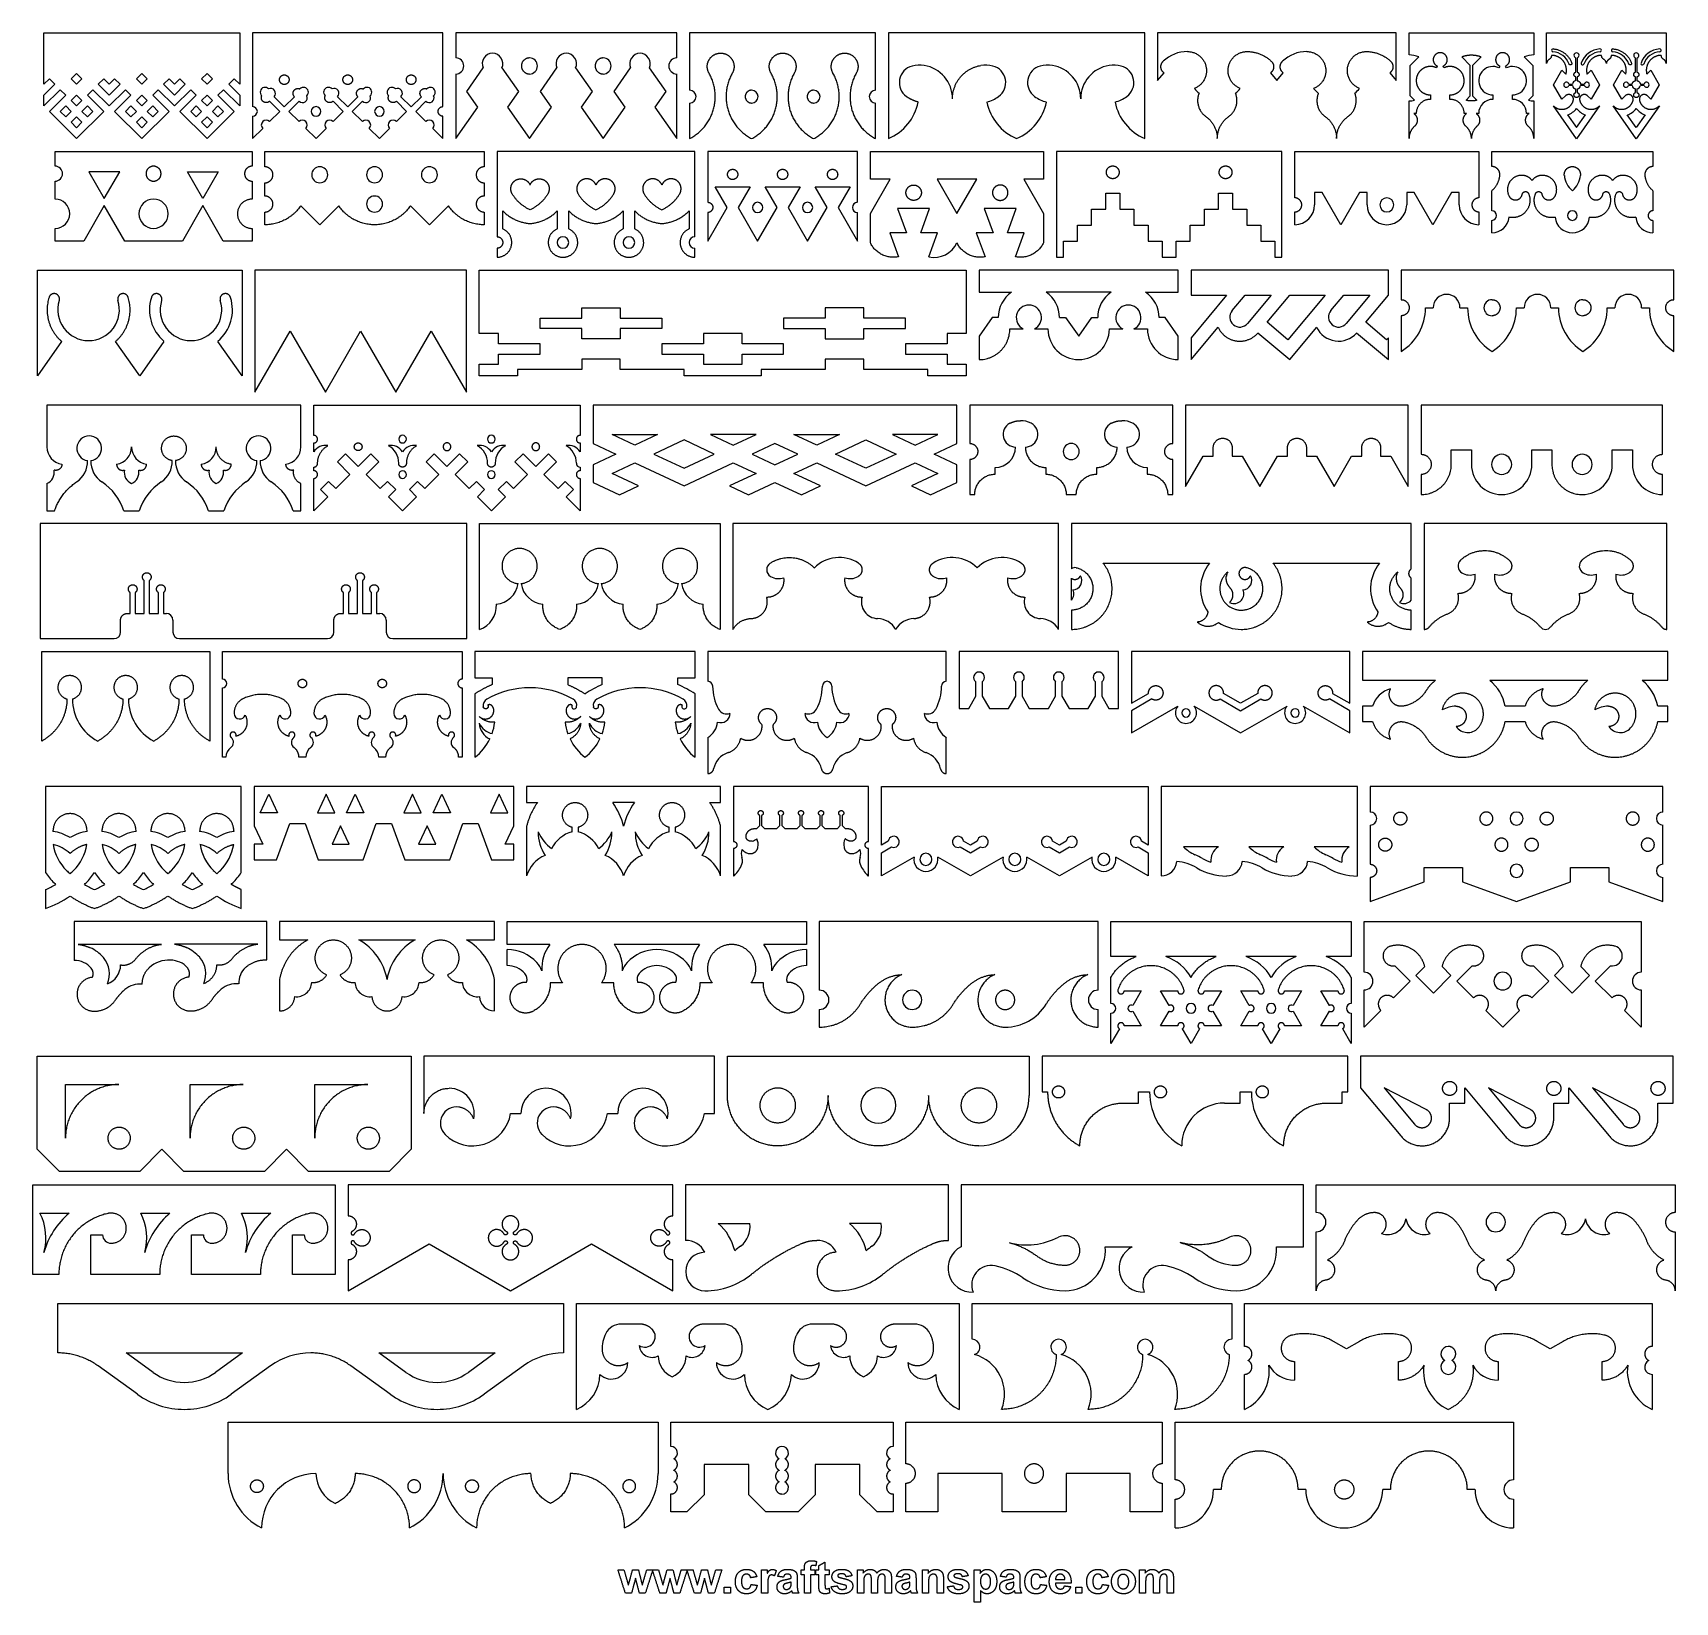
# Model space of a CAD drawing. Header units: millimetres. Extents: x -157 to 150, y -137 to 156.
import ezdxf

# ---------------------------------------------------------------- set-up
doc = ezdxf.new("R2010")
doc.units = ezdxf.units.MM
doc.header["$MEASUREMENT"] = 0
doc.layers.add('Layer 03', color=5, linetype='Continuous')

msp = doc.modelspace()

# ---------------------------------------------------------------- linework, layer by layer
at = {"layer": 'Layer 03'}
for p, q in [((-154.92, 146.74), (-154.92, 156.33)), ((-154.92, 156.33), (-118.35, 156.33)), ((-118.35, 156.33), (-118.35, 146.74)), ((-80.4, 156.33), (-115.96, 156.33)), ((-115.96, 156.33), (-115.96, 142.56)), ((-80.4, 142.56), (-80.4, 156.33)), ((-36.71, 156.33), (-78.01, 156.33)), ((-78.01, 156.33), (-78.01, 151.65)), ((-36.71, 151.65), (-36.71, 156.33)), ((0.42, 156.33), (-34.32, 156.33)), ((-34.32, 156.33), (-34.32, 145.63)), ((0.42, 145.63), (0.42, 156.33)), ((50.69, 156.33), (2.81, 156.33)), ((2.81, 156.33), (2.81, 136.58)), ((50.69, 136.58), (50.69, 156.33)), ((97.65, 156.33), (53.09, 156.33)), ((53.09, 156.33), (53.09, 147.44)), ((97.65, 147.44), (97.65, 156.33)), ((100.04, 152.21), (100.04, 156.33)), ((100.04, 156.33), (123.35, 156.31)), ((123.35, 156.31), (123.35, 152.21)), ((125.74, 150.58), (125.74, 156.31)), ((125.74, 156.31), (148.06, 156.31)), ((148.06, 156.31), (148.06, 150.58)), ((100.24, 150.26), (101.85, 151.86)), ((111.49, 150.26), (109.89, 151.86)), ((113.5, 151.86), (111.9, 150.26)), ((121.54, 151.86), (123.15, 150.26)), ((126.67, 152.13), (126.64, 152.13)), ((131.2, 149.02), (131.2, 151.64)), ((131.44, 151.64), (131.44, 149.02)), ((136, 152.13), (135.98, 152.13)), ((137.83, 152.13), (137.8, 152.13)), ((142.36, 149.02), (142.36, 151.64)), ((142.6, 151.64), (142.6, 149.02)), ((147.16, 152.13), (147.14, 152.13)), ((-153.9, 147.75), (-154.92, 146.74)), ((-152.88, 146.74), (-153.9, 147.75)), ((-149.84, 147.75), (-148.82, 148.77)), ((-148.82, 146.74), (-149.84, 147.75)), ((-148.82, 148.77), (-147.81, 147.75)), ((-147.81, 147.75), (-148.82, 146.74)), ((-144.76, 146.74), (-143.74, 147.75)), ((-143.74, 147.75), (-142.73, 146.74)), ((-142.73, 146.74), (-141.71, 147.75)), ((-141.71, 147.75), (-140.7, 146.74)), ((-136.63, 148.77), (-137.65, 147.75)), ((-137.65, 147.75), (-136.63, 146.74)), ((-135.62, 147.75), (-136.63, 148.77)), ((-136.63, 146.74), (-135.62, 147.75)), ((-132.57, 146.74), (-131.55, 147.75)), ((-131.55, 147.75), (-130.54, 146.74)), ((-130.54, 146.74), (-129.52, 147.75)), ((-129.52, 147.75), (-128.51, 146.74)), ((-124.44, 148.77), (-125.46, 147.75)), ((-125.46, 147.75), (-124.44, 146.74)), ((-123.43, 147.75), (-124.44, 148.77)), ((-124.44, 146.74), (-123.43, 147.75)), ((-119.37, 147.75), (-120.38, 146.74)), ((-118.35, 146.74), (-119.37, 147.75)), ((-78.01, 148.66), (-78.01, 136.58)), ((-75.95, 145.41), (-72.87, 149.8)), ((-69.38, 149.8), (-66.3, 145.41)), ((-62.18, 145.41), (-59.11, 149.8)), ((-55.61, 149.8), (-52.54, 145.41)), ((-48.42, 145.41), (-45.34, 149.8)), ((-41.85, 149.8), (-38.77, 145.41)), ((-36.71, 136.58), (-36.71, 148.66)), ((53.09, 147.44), (54.28, 148.86)), ((74.18, 148.86), (75.37, 147.44)), ((75.37, 147.44), (76.56, 148.86)), ((96.46, 148.86), (97.65, 147.44)), ((100.24, 144.55), (100.24, 150.26)), ((105.32, 150.14), (105.16, 149.81)), ((106.57, 149.81), (106.42, 150.14)), ((111.49, 144.55), (111.49, 150.26)), ((111.9, 150.26), (111.9, 144.55)), ((116.97, 150.14), (116.82, 149.81)), ((118.23, 149.81), (118.07, 150.14)), ((123.15, 150.26), (123.15, 144.55)), ((127.04, 146.64), (128.61, 149.35)), ((128.61, 149.35), (129.35, 148.62)), ((131.2, 147.41), (131.2, 148.09)), ((131.44, 148.09), (131.44, 147.41)), ((133.3, 148.62), (134.04, 149.35)), ((134.04, 149.35), (135.6, 146.64)), ((138.2, 146.64), (139.77, 149.35)), ((139.77, 149.35), (140.51, 148.62)), ((142.36, 147.41), (142.36, 148.09)), ((142.6, 148.09), (142.6, 147.41)), ((144.46, 148.62), (145.2, 149.35)), ((145.2, 149.35), (146.76, 146.64)), ((-154.92, 144.71), (-152.88, 146.74)), ((-151.87, 145.72), (-154.92, 142.68)), ((-154.92, 142.68), (-154.92, 144.71)), ((-153.9, 141.66), (-150.85, 144.71)), ((-150.85, 144.71), (-151.87, 145.72)), ((-148.82, 144.71), (-149.84, 143.69)), ((-147.81, 143.69), (-148.82, 144.71)), ((-145.77, 145.72), (-146.79, 144.71)), ((-146.79, 144.71), (-143.74, 141.66)), ((-142.73, 142.68), (-145.77, 145.72)), ((-142.73, 144.71), (-144.76, 146.74)), ((-140.7, 146.74), (-142.73, 144.71)), ((-139.68, 145.72), (-142.73, 142.68)), ((-141.71, 141.66), (-138.66, 144.71)), ((-138.66, 144.71), (-139.68, 145.72)), ((-137.65, 143.69), (-136.63, 144.71)), ((-136.63, 144.71), (-135.62, 143.69)), ((-133.59, 145.72), (-134.6, 144.71)), ((-134.6, 144.71), (-131.55, 141.66)), ((-130.54, 142.68), (-133.59, 145.72)), ((-130.54, 144.71), (-132.57, 146.74)), ((-128.51, 146.74), (-130.54, 144.71)), ((-127.49, 145.72), (-130.54, 142.68)), ((-129.52, 141.66), (-126.48, 144.71)), ((-126.48, 144.71), (-127.49, 145.72)), ((-125.46, 143.69), (-124.44, 144.71)), ((-124.44, 144.71), (-123.43, 143.69)), ((-121.4, 145.72), (-122.41, 144.71)), ((-122.41, 144.71), (-119.37, 141.66)), ((-118.35, 142.68), (-121.4, 145.72)), ((-120.38, 146.74), (-118.35, 144.71)), ((-118.35, 144.71), (-118.35, 142.68)), ((-111.93, 144.41), (-110.03, 142.51)), ((-110.03, 142.51), (-108.13, 144.41)), ((-100.08, 144.41), (-98.18, 142.51)), ((-98.18, 142.51), (-96.28, 144.41)), ((-88.23, 144.41), (-86.33, 142.51)), ((-86.33, 142.51), (-84.42, 144.41)), ((-73.89, 142.46), (-75.95, 145.41)), ((-66.3, 145.41), (-68.36, 142.46)), ((-60.12, 142.46), (-62.18, 145.41)), ((-52.54, 145.41), (-54.6, 142.46)), ((-46.36, 142.46), (-48.42, 145.41)), ((-38.77, 145.41), (-40.83, 142.46)), ((101.05, 143.75), (100.24, 144.55)), ((104.04, 144.75), (104.04, 143.92)), ((107.69, 143.92), (107.69, 144.75)), ((110.69, 143.75), (111.49, 144.55)), ((111.9, 144.55), (112.7, 143.75)), ((115.7, 144.75), (115.7, 143.92)), ((119.35, 143.92), (119.35, 144.75)), ((123.15, 144.55), (122.34, 143.75)), ((128.61, 143.93), (127.04, 146.64)), ((129.24, 144.56), (128.61, 143.93)), ((129.87, 146.76), (130.55, 146.76)), ((130.55, 146.52), (129.87, 146.52)), ((131.2, 145.19), (131.2, 145.87)), ((131.44, 145.87), (131.44, 145.19)), ((132.09, 146.76), (132.77, 146.76)), ((132.77, 146.52), (132.09, 146.52)), ((134.04, 143.93), (133.4, 144.56)), ((135.6, 146.64), (134.04, 143.93)), ((139.77, 143.93), (138.2, 146.64)), ((140.4, 144.56), (139.77, 143.93)), ((141.03, 146.76), (141.71, 146.76)), ((141.71, 146.52), (141.03, 146.52)), ((142.36, 145.19), (142.36, 145.87)), ((142.6, 145.87), (142.6, 145.19)), ((143.25, 146.76), (143.93, 146.76)), ((143.93, 146.52), (143.25, 146.52)), ((145.2, 143.93), (144.56, 144.56)), ((146.76, 146.64), (145.2, 143.93)), ((-148.82, 136.58), (-153.9, 141.66)), ((-151.87, 141.66), (-150.85, 142.68)), ((-150.85, 140.64), (-151.87, 141.66)), ((-150.85, 142.68), (-149.84, 141.66)), ((-149.84, 141.66), (-150.85, 140.64)), ((-149.84, 143.69), (-148.82, 142.68)), ((-148.82, 142.68), (-147.81, 143.69)), ((-143.74, 141.66), (-148.82, 136.58)), ((-147.81, 141.66), (-146.79, 142.68)), ((-146.79, 140.64), (-147.81, 141.66)), ((-146.79, 142.68), (-145.77, 141.66)), ((-145.77, 141.66), (-146.79, 140.64)), ((-136.63, 136.58), (-141.71, 141.66)), ((-138.66, 142.68), (-139.68, 141.66)), ((-139.68, 141.66), (-138.66, 140.64)), ((-137.65, 141.66), (-138.66, 142.68)), ((-138.66, 140.64), (-137.65, 141.66)), ((-136.63, 142.68), (-137.65, 143.69)), ((-135.62, 143.69), (-136.63, 142.68)), ((-131.55, 141.66), (-136.63, 136.58)), ((-134.6, 142.68), (-135.62, 141.66)), ((-135.62, 141.66), (-134.6, 140.64)), ((-133.59, 141.66), (-134.6, 142.68)), ((-134.6, 140.64), (-133.59, 141.66)), ((-124.44, 136.58), (-129.52, 141.66)), ((-126.48, 142.68), (-127.49, 141.66)), ((-127.49, 141.66), (-126.48, 140.64)), ((-125.46, 141.66), (-126.48, 142.68)), ((-126.48, 140.64), (-125.46, 141.66)), ((-124.44, 142.68), (-125.46, 143.69)), ((-123.43, 143.69), (-124.44, 142.68)), ((-119.37, 141.66), (-124.44, 136.58)), ((-122.41, 142.68), (-123.43, 141.66)), ((-123.43, 141.66), (-122.41, 140.64)), ((-121.4, 141.66), (-122.41, 142.68)), ((-122.41, 140.64), (-121.4, 141.66)), ((-110.88, 141.66), (-112.78, 143.56)), ((-112.78, 139.76), (-110.88, 141.66)), ((-107.28, 143.56), (-109.18, 141.66)), ((-109.18, 141.66), (-107.28, 139.76)), ((-99.03, 141.66), (-100.93, 143.56)), ((-100.93, 139.76), (-99.03, 141.66)), ((-95.43, 143.56), (-97.33, 141.66)), ((-97.33, 141.66), (-95.43, 139.76)), ((-87.18, 141.66), (-89.08, 143.56)), ((-89.08, 139.76), (-87.18, 141.66)), ((-83.58, 143.56), (-85.48, 141.66)), ((-85.48, 141.66), (-83.58, 139.76)), ((-78.01, 136.58), (-73.89, 142.46)), ((-68.36, 142.46), (-64.24, 136.58)), ((-64.24, 136.58), (-60.12, 142.46)), ((-54.6, 142.46), (-50.48, 136.58)), ((-50.48, 136.58), (-46.36, 142.46)), ((-40.83, 142.46), (-36.71, 136.58)), ((-34.32, 143.23), (-34.32, 136.58)), ((0.42, 136.58), (0.42, 143.23)), ((100.04, 136.58), (100.04, 143.61)), ((101.39, 141.27), (100.94, 141.27)), ((110.8, 141.27), (110.34, 141.27)), ((113.05, 141.27), (112.59, 141.27)), ((122.45, 141.27), (122, 141.27)), ((123.35, 143.61), (123.35, 136.58)), ((131.32, 136.56), (127.01, 142.72)), ((135.64, 142.72), (131.32, 136.56)), ((142.48, 136.56), (138.17, 142.72)), ((146.8, 142.72), (142.48, 136.56)), ((-149.84, 139.63), (-148.82, 140.64)), ((-148.82, 138.61), (-149.84, 139.63)), ((-148.82, 140.64), (-147.81, 139.63)), ((-147.81, 139.63), (-148.82, 138.61)), ((-136.63, 140.64), (-137.65, 139.63)), ((-137.65, 139.63), (-136.63, 138.61)), ((-135.62, 139.63), (-136.63, 140.64)), ((-136.63, 138.61), (-135.62, 139.63)), ((-124.44, 140.64), (-125.46, 139.63)), ((-125.46, 139.63), (-124.44, 138.61)), ((-123.43, 139.63), (-124.44, 140.64)), ((-124.44, 138.61), (-123.43, 139.63)), ((-115.96, 140.76), (-115.96, 136.58)), ((-115.96, 136.58), (-114.05, 138.49)), ((-106.01, 138.49), (-104.1, 136.58)), ((-104.1, 136.58), (-102.2, 138.49)), ((-94.16, 138.49), (-92.25, 136.58)), ((-92.25, 136.58), (-90.35, 138.49)), ((-82.31, 138.49), (-80.4, 136.58)), ((-80.4, 136.58), (-80.4, 140.76)), ((129.65, 141.03), (131.32, 138.65)), ((131.32, 138.65), (132.99, 141.03)), ((142.48, 138.65), (140.81, 141.03)), ((144.15, 141.03), (142.48, 138.65)), ((-152.84, 131.44), (-152.84, 134.19)), ((-152.84, 134.19), (-116.04, 134.19)), ((-116.04, 134.19), (-116.04, 131.44)), ((-113.65, 131.32), (-113.65, 134.19)), ((-113.65, 134.19), (-72.69, 134.19)), ((-72.69, 134.19), (-72.69, 131.32)), ((-33.35, 134.19), (-70.29, 134.19)), ((-70.29, 134.19), (-70.29, 118.27)), ((-33.35, 118.27), (-33.35, 134.19)), ((-2.96, 134.19), (-30.95, 134.19)), ((-30.95, 134.19), (-30.95, 124.7)), ((-2.96, 124.7), (-2.96, 134.19)), ((-0.57, 129.02), (-0.57, 134.19)), ((-0.57, 134.19), (31.78, 134.19)), ((31.78, 134.19), (31.78, 129.02)), ((76.31, 134.19), (34.17, 134.19)), ((34.17, 134.19), (34.17, 114.44)), ((76.31, 114.44), (76.31, 134.19)), ((78.7, 125.52), (78.7, 134.19)), ((78.7, 134.19), (113.1, 134.19)), ((113.1, 134.19), (113.1, 125.52)), ((115.5, 131.37), (115.5, 134.19)), ((115.5, 134.19), (145.6, 134.19)), ((145.6, 134.19), (145.6, 131.37)), ((-143.64, 130.38), (-146.52, 130.38)), ((-146.52, 130.38), (-143.64, 125.39)), ((-140.77, 130.38), (-143.64, 130.38)), ((-143.64, 125.39), (-140.77, 130.38)), ((-128.12, 130.38), (-125.24, 130.38)), ((-125.24, 125.39), (-128.12, 130.38)), ((-125.24, 130.38), (-122.37, 130.38)), ((-122.37, 130.38), (-125.24, 125.39)), ((-0.57, 122.63), (3.12, 129.02)), ((3.12, 129.02), (-0.57, 129.02)), ((15.61, 129.02), (11.92, 129.02)), ((11.92, 129.02), (15.61, 122.63)), ((15.61, 122.63), (19.29, 129.02)), ((19.29, 129.02), (15.61, 129.02)), ((31.78, 129.02), (28.09, 129.02)), ((28.09, 129.02), (31.78, 122.63)), ((-152.84, 125.29), (-152.84, 128.64)), ((-116.04, 128.64), (-116.04, 125.29)), ((-113.65, 125.86), (-113.65, 128.33)), ((-72.69, 128.33), (-72.69, 125.86)), ((-27.33, 123.74), (-29.55, 127.6)), ((-29.55, 127.6), (-26.29, 127.6)), ((-26.29, 127.6), (-23.02, 127.6)), ((-23.02, 127.6), (-25.25, 123.74)), ((-17.99, 123.74), (-20.22, 127.6)), ((-20.22, 127.6), (-16.96, 127.6)), ((-16.96, 127.6), (-13.69, 127.6)), ((-13.69, 127.6), (-15.92, 123.74)), ((-8.66, 123.74), (-10.89, 127.6)), ((-10.89, 127.6), (-7.63, 127.6)), ((-7.63, 127.6), (-4.36, 127.6)), ((-4.36, 127.6), (-6.59, 123.74)), ((43.39, 123.41), (43.39, 126.41)), ((43.39, 126.41), (44.71, 126.41)), ((44.71, 126.41), (46.02, 126.41)), ((46.02, 126.41), (46.02, 123.41)), ((64.46, 123.41), (64.46, 126.41)), ((64.46, 126.41), (65.77, 126.41)), ((65.77, 126.41), (67.09, 126.41)), ((67.09, 126.41), (67.09, 123.41)), ((83.83, 126.53), (82.41, 126.53)), ((82.41, 126.53), (82.41, 124.21)), ((87.3, 120.5), (83.83, 126.53)), ((90.78, 126.53), (87.3, 120.5)), ((92.2, 126.53), (90.78, 126.53)), ((92.2, 124.21), (92.2, 126.53)), ((99.61, 126.53), (99.61, 124.21)), ((101.03, 126.53), (99.61, 126.53)), ((104.5, 120.5), (101.03, 126.53)), ((107.98, 126.53), (104.5, 120.5)), ((109.4, 126.53), (107.98, 126.53)), ((109.4, 124.21), (109.4, 126.53)), ((115.5, 123.11), (115.5, 126.86)), ((145.6, 126.86), (145.6, 123.11)), ((-143.64, 124.07), (-147.46, 117.46)), ((-139.83, 117.46), (-143.64, 124.07)), ((-125.24, 124.07), (-129.06, 117.46)), ((-121.43, 117.46), (-125.24, 124.07)), ((-113.65, 120.5), (-113.65, 122.87)), ((-103.41, 120.5), (-106.96, 124.05)), ((-99.86, 124.05), (-103.41, 120.5)), ((-82.93, 120.5), (-86.48, 124.05)), ((-79.38, 124.05), (-82.93, 120.5)), ((-72.69, 122.87), (-72.69, 120.5)), ((-69.22, 119.72), (-69.22, 123.07)), ((-59.05, 123.07), (-59.05, 119.72)), ((-56.9, 119.72), (-56.9, 123.07)), ((-46.74, 123.07), (-46.74, 119.72)), ((-44.58, 119.72), (-44.58, 123.07)), ((-34.42, 123.07), (-34.42, 119.72)), ((-30.95, 117.46), (-27.33, 123.74)), ((-30.95, 122.79), (-30.95, 117.46)), ((-25.25, 123.74), (-21.62, 117.46)), ((-21.62, 117.46), (-17.99, 123.74)), ((-15.92, 123.74), (-12.29, 117.46)), ((-12.29, 117.46), (-8.66, 123.74)), ((-6.59, 123.74), (-2.96, 117.46)), ((-2.96, 117.46), (-2.96, 122.79)), ((7.52, 123.51), (4.53, 123.51)), ((4.53, 123.51), (6.16, 119.01)), ((10.51, 123.51), (7.52, 123.51)), ((8.87, 119.01), (10.51, 123.51)), ((23.69, 123.51), (20.7, 123.51)), ((20.7, 123.51), (22.34, 119.01)), ((26.68, 123.51), (23.69, 123.51)), ((25.05, 119.01), (26.68, 123.51)), ((40.76, 120.42), (40.76, 123.41)), ((40.76, 123.41), (43.39, 123.41)), ((46.02, 123.41), (48.66, 123.41)), ((48.66, 123.41), (48.66, 120.42)), ((61.82, 120.42), (61.82, 123.41)), ((61.82, 123.41), (64.46, 123.41)), ((67.09, 123.41), (69.72, 123.41)), ((69.72, 123.41), (69.72, 120.42)), ((78.7, 120.5), (78.7, 122.9)), ((113.1, 122.9), (113.1, 120.5)), ((-152.84, 117.46), (-152.84, 119.82)), ((-116.04, 119.82), (-116.04, 117.46)), ((-0.57, 117.15), (-0.57, 122.63)), ((31.78, 122.63), (31.78, 117.15)), ((38.12, 117.43), (38.12, 120.42)), ((38.12, 120.42), (40.76, 120.42)), ((48.66, 120.42), (51.29, 120.42)), ((51.29, 120.42), (51.29, 117.43)), ((59.19, 117.43), (59.19, 120.42)), ((59.19, 120.42), (61.82, 120.42)), ((69.72, 120.42), (72.36, 120.42)), ((72.36, 120.42), (72.36, 117.43)), ((115.5, 118.98), (115.5, 121.32)), ((145.6, 121.32), (145.6, 118.98)), ((-147.46, 117.46), (-152.84, 117.46)), ((-134.44, 117.46), (-139.83, 117.46)), ((-129.06, 117.46), (-134.44, 117.46)), ((-116.04, 117.46), (-121.43, 117.46)), ((6.16, 119.01), (3.05, 119.01)), ((3.05, 119.01), (4.69, 114.52)), ((11.99, 119.01), (8.87, 119.01)), ((10.35, 114.52), (11.99, 119.01)), ((22.34, 119.01), (19.22, 119.01)), ((19.22, 119.01), (20.86, 114.52)), ((28.16, 119.01), (25.05, 119.01)), ((26.52, 114.52), (28.16, 119.01)), ((35.49, 114.44), (35.49, 117.43)), ((35.49, 117.43), (38.12, 117.43)), ((51.29, 117.43), (53.92, 117.43)), ((53.92, 117.43), (53.92, 114.44)), ((56.56, 114.44), (56.56, 117.43)), ((56.56, 117.43), (59.19, 117.43)), ((72.36, 117.43), (74.99, 117.43)), ((74.99, 117.43), (74.99, 114.44)), ((-70.29, 116.11), (-70.29, 114.44)), ((-33.35, 114.44), (-33.35, 116.11)), ((34.17, 114.44), (35.49, 114.44)), ((53.92, 114.44), (55.24, 114.44)), ((55.24, 114.44), (56.56, 114.44)), ((74.99, 114.44), (76.31, 114.44)), ((-156.13, 92.29), (-156.13, 112.04)), ((-156.13, 112.04), (-117.91, 112.04)), ((-117.91, 112.04), (-117.91, 92.29)), ((-76.02, 112.04), (-115.51, 112.04)), ((-115.51, 112.04), (-115.51, 89.24)), ((-76.02, 89.24), (-76.02, 112.04)), ((-73.62, 100.19), (-73.62, 112.04)), ((-73.62, 112.04), (17.35, 112.04)), ((17.35, 112.04), (17.35, 100.19)), ((56.92, 112.04), (19.75, 112.04)), ((19.75, 112.04), (19.75, 107.91)), ((56.92, 107.91), (56.92, 112.04)), ((96.18, 112.04), (59.32, 112.04)), ((59.32, 112.04), (59.32, 107.34)), ((96.18, 107.34), (96.18, 112.04)), ((149.48, 112.04), (98.57, 112.04)), ((98.57, 112.04), (98.57, 106.51)), ((149.48, 106.51), (149.48, 112.04)), ((19.75, 107.91), (25.82, 107.91)), ((38.34, 107.91), (32.26, 107.91)), ((44.41, 107.91), (38.34, 107.91)), ((50.85, 107.91), (56.92, 107.91)), ((-54.47, 103.06), (-54.47, 104.98)), ((-54.47, 104.98), (-50.88, 104.98)), ((-50.88, 104.98), (-47.29, 104.98)), ((-47.29, 104.98), (-47.29, 103.06)), ((-5.39, 104.98), (-8.98, 104.98)), ((-8.98, 104.98), (-8.98, 103.06)), ((-1.8, 104.98), (-5.39, 104.98)), ((-1.8, 103.06), (-1.8, 104.98)), ((59.32, 107.34), (65.97, 107.34)), ((65.97, 107.34), (59.32, 99.41)), ((67.01, 104.49), (69.41, 107.34)), ((69.41, 107.34), (74.31, 107.34)), ((74.31, 107.34), (69.89, 102.07)), ((73.52, 102.3), (77.75, 107.34)), ((84.4, 107.34), (77.42, 99.02)), ((77.75, 107.34), (84.4, 107.34)), ((85.44, 104.49), (87.84, 107.34)), ((87.84, 107.34), (92.74, 107.34)), ((92.74, 107.34), (88.32, 102.07)), ((91.95, 102.3), (96.18, 107.34)), ((103.13, 105.01), (104.57, 105.01)), ((109.55, 105.01), (110.98, 105.01)), ((120.1, 105.01), (121.54, 105.01)), ((126.52, 105.01), (127.95, 105.01)), ((137.07, 105.01), (138.51, 105.01)), ((143.49, 105.01), (144.93, 105.01)), ((-62.25, 101.15), (-62.25, 103.06)), ((-62.25, 103.06), (-54.47, 103.06)), ((-47.29, 103.06), (-39.51, 103.06)), ((-39.51, 103.06), (-39.51, 101.15)), ((-8.98, 103.06), (-16.76, 103.06)), ((-16.76, 103.06), (-16.76, 101.15)), ((5.98, 103.06), (-1.8, 103.06)), ((5.98, 101.15), (5.98, 103.06)), ((22.18, 103.16), (19.75, 99.69)), ((23.31, 103.16), (22.18, 103.16)), ((34.78, 103.16), (35.9, 103.16)), ((35.9, 103.16), (38.34, 99.69)), ((38.34, 99.69), (40.77, 103.16)), ((40.77, 103.16), (41.89, 103.16)), ((54.49, 103.16), (53.36, 103.16)), ((56.92, 99.69), (54.49, 103.16)), ((59.32, 95.32), (64.37, 101.35)), ((77.42, 99.02), (73.52, 102.3)), ((77.75, 95.32), (82.81, 101.35)), ((95.85, 99.02), (91.95, 102.3)), ((98.57, 103.51), (98.57, 96.84)), ((149.48, 96.84), (149.48, 103.51)), ((-151.62, 98.73), (-156.13, 92.29)), ((-137.02, 92.29), (-141.53, 98.73)), ((-132.51, 98.73), (-137.02, 92.29)), ((-117.91, 92.29), (-122.42, 98.73)), ((-115.51, 89.24), (-108.93, 100.64)), ((-108.93, 100.64), (-102.35, 89.24)), ((-102.35, 89.24), (-95.77, 100.64)), ((-95.77, 100.64), (-89.18, 89.24)), ((-89.18, 89.24), (-82.6, 100.64)), ((-82.6, 100.64), (-76.02, 89.24)), ((-70.03, 100.19), (-73.62, 100.19)), ((-70.03, 98.28), (-70.03, 100.19)), ((-62.25, 98.28), (-70.03, 98.28)), ((-54.47, 101.15), (-62.25, 101.15)), ((-62.25, 96.36), (-62.25, 98.28)), ((-54.47, 99.23), (-54.47, 101.15)), ((-50.88, 99.23), (-54.47, 99.23)), ((-47.29, 99.23), (-50.88, 99.23)), ((-39.51, 101.15), (-47.29, 101.15)), ((-47.29, 101.15), (-47.29, 99.23)), ((-31.72, 98.28), (-39.51, 98.28)), ((-39.51, 98.28), (-39.51, 96.36)), ((-28.13, 100.19), (-31.72, 100.19)), ((-31.72, 100.19), (-31.72, 98.28)), ((-24.54, 100.19), (-28.13, 100.19)), ((-24.54, 98.28), (-24.54, 100.19)), ((-16.76, 98.28), (-24.54, 98.28)), ((-16.76, 101.15), (-8.98, 101.15)), ((-16.76, 96.36), (-16.76, 98.28)), ((-8.98, 101.15), (-8.98, 99.23)), ((-8.98, 99.23), (-5.39, 99.23)), ((-5.39, 99.23), (-1.8, 99.23)), ((-1.8, 99.23), (-1.8, 101.15)), ((-1.8, 101.15), (5.98, 101.15)), ((13.76, 98.28), (5.98, 98.28)), ((5.98, 98.28), (5.98, 96.36)), ((17.35, 100.19), (13.76, 100.19)), ((13.76, 100.19), (13.76, 98.28)), ((19.75, 99.69), (19.75, 95.32)), ((25.48, 101.05), (28, 101.05)), ((30.09, 101.05), (32.6, 101.05)), ((44.07, 101.05), (46.59, 101.05)), ((48.67, 101.05), (51.19, 101.05)), ((56.92, 95.32), (56.92, 99.69)), ((59.32, 99.41), (59.32, 95.32)), ((71.82, 100.29), (77.75, 95.32)), ((90.26, 100.29), (96.18, 95.32)), ((96.18, 99.41), (95.85, 99.02)), ((96.18, 95.32), (96.18, 99.41)), ((-70.03, 94.44), (-70.03, 96.36)), ((-70.03, 96.36), (-62.25, 96.36)), ((-50.88, 95.4), (-54.47, 95.4)), ((-54.47, 95.4), (-54.47, 93.49)), ((-47.29, 95.4), (-50.88, 95.4)), ((-47.29, 93.49), (-47.29, 95.4)), ((-39.51, 96.36), (-31.72, 96.36)), ((-31.72, 96.36), (-31.72, 94.44)), ((-24.54, 94.44), (-24.54, 96.36)), ((-24.54, 96.36), (-16.76, 96.36)), ((-5.39, 95.4), (-8.98, 95.4)), ((-8.98, 95.4), (-8.98, 93.49)), ((-1.8, 95.4), (-5.39, 95.4)), ((-1.8, 93.49), (-1.8, 95.4)), ((5.98, 96.36), (13.76, 96.36)), ((13.76, 96.36), (13.76, 94.44)), ((-73.62, 92.29), (-73.62, 94.44)), ((-73.62, 94.44), (-70.03, 94.44)), ((-66.44, 92.29), (-73.62, 92.29)), ((-54.47, 93.49), (-66.44, 93.49)), ((-66.44, 93.49), (-66.44, 92.29)), ((-35.32, 93.49), (-47.29, 93.49)), ((-35.32, 92.29), (-35.32, 93.49)), ((-28.13, 92.29), (-35.32, 92.29)), ((-31.72, 94.44), (-28.13, 94.44)), ((-28.13, 94.44), (-24.54, 94.44)), ((-20.95, 92.29), (-28.13, 92.29)), ((-8.98, 93.49), (-20.95, 93.49)), ((-20.95, 93.49), (-20.95, 92.29)), ((10.17, 93.49), (-1.8, 93.49)), ((10.17, 92.29), (10.17, 93.49)), ((17.35, 92.29), (10.17, 92.29)), ((13.76, 94.44), (17.35, 94.44)), ((17.35, 94.44), (17.35, 92.29)), ((-106.92, 86.84), (-154.37, 86.84)), ((-154.37, 86.84), (-154.37, 79.02)), ((-106.92, 79.02), (-106.92, 86.84)), ((-104.53, 86.84), (-54.76, 86.84)), ((-104.53, 81.18), (-104.53, 86.84)), ((-54.76, 86.84), (-54.76, 81.18)), ((15.6, 86.84), (-52.36, 86.84)), ((-52.36, 86.84), (-52.36, 79.66)), ((15.6, 79.66), (15.6, 86.84)), ((55.91, 86.84), (17.99, 86.84)), ((17.99, 86.84), (17.99, 79.67)), ((55.91, 79.67), (55.91, 86.84)), ((99.91, 86.84), (58.31, 86.84)), ((58.31, 86.84), (58.31, 71.64)), ((99.91, 71.64), (99.91, 86.84)), ((147.4, 86.84), (102.31, 86.84)), ((102.31, 86.84), (102.31, 77.64)), ((147.4, 77.64), (147.4, 86.84)), ((25.48, 83.43), (25.48, 83.43)), ((29.47, 83.43), (29.47, 83.43)), ((44.44, 83.43), (44.44, 83.43)), ((48.43, 83.43), (48.43, 83.43)), ((-48.82, 81.31), (-40.32, 81.31)), ((-44.57, 79.33), (-48.82, 81.31)), ((-40.32, 81.31), (-44.57, 79.33)), ((-35.37, 80.32), (-41.03, 77.68)), ((-29.71, 77.68), (-35.37, 80.32)), ((-30.42, 81.31), (-26.17, 79.33)), ((-21.92, 81.31), (-30.42, 81.31)), ((-26.17, 79.33), (-21.92, 81.31)), ((-10.59, 79.33), (-14.84, 81.31)), ((-14.84, 81.31), (-6.34, 81.31)), ((-6.34, 81.31), (-10.59, 79.33)), ((-7.05, 77.68), (-1.39, 80.32)), ((-1.39, 80.32), (4.27, 77.68)), ((12.06, 81.31), (3.56, 81.31)), ((3.56, 81.31), (7.81, 79.33)), ((7.81, 79.33), (12.06, 81.31)), ((-104.53, 78.12), (-104.53, 79.75)), ((-98.6, 77.75), (-100.12, 76.23)), ((-96.23, 75.39), (-98.6, 77.75)), ((-93.87, 77.75), (-96.23, 75.39)), ((-92.34, 76.23), (-93.87, 77.75)), ((-82.01, 77.75), (-83.53, 76.23)), ((-79.64, 75.39), (-82.01, 77.75)), ((-77.28, 77.75), (-79.64, 75.39)), ((-75.75, 76.23), (-77.28, 77.75)), ((-65.42, 77.75), (-66.94, 76.23)), ((-63.05, 75.39), (-65.42, 77.75)), ((-60.69, 77.75), (-63.05, 75.39)), ((-59.16, 76.23), (-60.69, 77.75)), ((-54.76, 79.75), (-54.76, 78.12)), ((-52.36, 79.66), (-48.11, 77.68)), ((-48.11, 77.68), (-52.36, 75.7)), ((-41.03, 77.68), (-35.37, 75.04)), ((-35.37, 75.04), (-29.71, 77.68)), ((-18.38, 79.66), (-22.63, 77.68)), ((-22.63, 77.68), (-18.38, 75.7)), ((-14.13, 77.68), (-18.38, 79.66)), ((-18.38, 75.7), (-14.13, 77.68)), ((-1.39, 75.04), (-7.05, 77.68)), ((4.27, 77.68), (-1.39, 75.04)), ((11.35, 77.68), (15.6, 79.66)), ((15.6, 75.7), (11.35, 77.68)), ((58.31, 71.64), (61.59, 77.32)), ((61.59, 77.32), (63.48, 77.32)), ((63.48, 77.32), (63.48, 78.89)), ((67, 78.89), (67, 77.32)), ((67, 77.32), (68.89, 77.32)), ((68.89, 77.32), (72.17, 71.64)), ((72.17, 71.64), (75.45, 77.32)), ((75.45, 77.32), (77.35, 77.32)), ((77.35, 77.32), (77.35, 78.89)), ((80.87, 78.89), (80.87, 77.32)), ((80.87, 77.32), (82.76, 77.32)), ((82.76, 77.32), (86.04, 71.64)), ((86.04, 71.64), (89.32, 77.32)), ((89.32, 77.32), (91.22, 77.32)), ((91.22, 77.32), (91.22, 78.89)), ((94.74, 78.89), (94.74, 77.32)), ((94.74, 77.32), (96.63, 77.32)), ((96.63, 77.32), (99.91, 71.64)), ((107.94, 75.76), (107.94, 78.48)), ((107.94, 78.48), (111.7, 78.48)), ((111.7, 78.48), (111.7, 75.76)), ((122.98, 75.76), (122.98, 78.48)), ((122.98, 78.48), (126.73, 78.48)), ((126.73, 78.48), (126.73, 75.76)), ((138.01, 75.76), (138.01, 78.48)), ((138.01, 78.48), (141.76, 78.48)), ((141.76, 78.48), (141.76, 75.76)), ((-104.53, 74.58), (-104.53, 75.25)), ((-97.76, 73.86), (-100.38, 71.24)), ((-100.12, 76.23), (-97.76, 73.86)), ((-94.71, 73.86), (-92.34, 76.23)), ((-92.09, 71.24), (-94.71, 73.86)), ((-81.17, 73.86), (-83.79, 71.24)), ((-83.53, 76.23), (-81.17, 73.86)), ((-78.12, 73.86), (-75.75, 76.23)), ((-75.5, 71.24), (-78.12, 73.86)), ((-64.58, 73.86), (-67.2, 71.24)), ((-66.94, 76.23), (-64.58, 73.86)), ((-61.53, 73.86), (-59.16, 76.23)), ((-58.9, 71.24), (-61.53, 73.86)), ((-54.76, 75.25), (-54.76, 74.58)), ((-52.36, 75.7), (-52.36, 72.39)), ((-48.82, 74.04), (-44.57, 76.03)), ((-43.87, 71.74), (-48.82, 74.04)), ((-44.57, 76.03), (-35.37, 71.74)), ((-35.37, 71.74), (-26.17, 76.03)), ((-21.92, 74.04), (-26.87, 71.74)), ((-26.17, 76.03), (-21.92, 74.04)), ((-14.84, 74.04), (-10.59, 76.03)), ((-9.89, 71.74), (-14.84, 74.04)), ((-10.59, 76.03), (-1.39, 71.74)), ((-1.39, 71.74), (7.81, 76.03)), ((12.06, 74.04), (7.11, 71.74)), ((7.81, 76.03), (12.06, 74.04)), ((15.6, 72.39), (15.6, 75.7)), ((17.99, 76.66), (17.99, 70.12)), ((22.75, 73.93), (22.75, 75.19)), ((32.2, 75.19), (32.2, 73.93)), ((41.71, 73.93), (41.71, 75.19)), ((51.16, 75.19), (51.16, 73.93)), ((55.91, 70.12), (55.91, 76.66)), ((102.31, 73.88), (102.31, 70.12)), ((147.4, 70.12), (147.4, 73.88)), ((-154.37, 72.18), (-154.37, 67.09)), ((-106.92, 67.09), (-106.92, 72.18)), ((-104.53, 67.09), (-104.53, 73.14)), ((-101.74, 72.59), (-103.26, 71.07)), ((-103.26, 71.07), (-101.9, 69.72)), ((-100.38, 71.24), (-101.74, 72.59)), ((-90.73, 72.59), (-92.09, 71.24)), ((-89.21, 71.07), (-90.73, 72.59)), ((-90.56, 69.72), (-89.21, 71.07)), ((-85.14, 72.59), (-86.67, 71.07)), ((-86.67, 71.07), (-85.31, 69.72)), ((-83.79, 71.24), (-85.14, 72.59)), ((-74.14, 72.59), (-75.5, 71.24)), ((-72.62, 71.07), (-74.14, 72.59)), ((-73.97, 69.72), (-72.62, 71.07)), ((-68.55, 72.59), (-70.08, 71.07)), ((-70.08, 71.07), (-68.72, 69.72)), ((-67.2, 71.24), (-68.55, 72.59)), ((-57.55, 72.59), (-58.9, 71.24)), ((-56.03, 71.07), (-57.55, 72.59)), ((-57.38, 69.72), (-56.03, 71.07)), ((-54.76, 73.14), (-54.76, 67.09)), ((-52.36, 72.39), (-47.41, 70.08)), ((-47.41, 70.08), (-43.87, 71.74)), ((-26.87, 71.74), (-23.33, 70.08)), ((-23.33, 70.08), (-18.38, 72.39)), ((-18.38, 72.39), (-13.43, 70.08)), ((-13.43, 70.08), (-9.89, 71.74)), ((7.11, 71.74), (10.65, 70.08)), ((10.65, 70.08), (15.6, 72.39)), ((-101.9, 69.72), (-104.53, 67.09)), ((-87.94, 67.09), (-90.56, 69.72)), ((-85.31, 69.72), (-87.94, 67.09)), ((-71.35, 67.09), (-73.97, 69.72)), ((-68.72, 69.72), (-71.35, 67.09)), ((-54.76, 67.09), (-57.38, 69.72)), ((17.99, 70.12), (18.93, 70.12)), ((36.01, 70.12), (36.95, 70.12)), ((36.95, 70.12), (37.89, 70.12)), ((54.97, 70.12), (55.91, 70.12)), ((-75.96, 64.7), (-155.63, 64.7)), ((-155.63, 64.7), (-155.63, 43.22)), ((-154.37, 67.09), (-152.93, 67.09)), ((-139.99, 67.09), (-138.55, 67.09)), ((-138.55, 67.09), (-137.11, 67.09)), ((-124.17, 67.09), (-122.74, 67.09)), ((-122.74, 67.09), (-121.3, 67.09)), ((-108.36, 67.09), (-106.92, 67.09)), ((-75.96, 43.22), (-75.96, 64.7)), ((-73.57, 44.95), (-73.57, 64.7)), ((-73.57, 64.7), (-28.63, 64.7)), ((-28.63, 64.7), (-28.63, 44.95)), ((34.58, 64.7), (-26.23, 64.7)), ((-26.23, 64.7), (-26.23, 44.95)), ((34.58, 44.95), (34.58, 64.7)), ((68.72, 64.7), (36.98, 64.7)), ((36.98, 64.7), (36.98, 56.27)), ((100.47, 64.7), (68.72, 64.7)), ((100.47, 56.27), (100.47, 64.7)), ((148.19, 64.7), (102.87, 64.7)), ((102.87, 64.7), (102.87, 44.95)), ((148.19, 44.95), (148.19, 64.7)), ((42.92, 57.3), (62.78, 57.3)), ((74.67, 57.3), (94.53, 57.3)), ((-136.18, 47.92), (-136.18, 54.07)), ((-135.24, 54.07), (-135.24, 47.92)), ((-96.35, 47.92), (-96.35, 54.07)), ((-95.41, 54.07), (-95.41, 47.92)), ((36.98, 50.38), (36.98, 54.5)), ((100.47, 50.38), (100.47, 54.5)), ((-138.81, 47.92), (-138.81, 51.82)), ((-137.87, 51.82), (-137.87, 47.92)), ((-133.55, 47.92), (-133.55, 51.82)), ((-132.61, 51.82), (-132.61, 47.92)), ((-98.98, 47.92), (-98.98, 51.82)), ((-98.04, 51.82), (-98.04, 47.92)), ((-93.72, 47.92), (-93.72, 51.82)), ((-92.78, 51.82), (-92.78, 47.92)), ((-140.6, 44.44), (-140.6, 46.7)), ((-139.38, 47.92), (-138.81, 47.92)), ((-137.87, 47.92), (-136.18, 47.92)), ((-135.24, 47.92), (-133.55, 47.92)), ((-132.61, 47.92), (-132.05, 47.92)), ((-130.83, 46.7), (-130.83, 44.44)), ((-100.76, 44.44), (-100.76, 46.7)), ((-99.54, 47.92), (-98.98, 47.92)), ((-98.04, 47.92), (-96.35, 47.92)), ((-95.41, 47.92), (-93.72, 47.92)), ((-92.78, 47.92), (-92.21, 47.92)), ((-90.99, 46.7), (-90.99, 44.44)), ((36.98, 48.54), (36.98, 44.95)), ((100.47, 44.95), (100.47, 48.54)), ((-155.63, 43.22), (-141.82, 43.22)), ((-129.61, 43.22), (-115.79, 43.22)), ((-115.79, 43.22), (-101.98, 43.22)), ((-89.77, 43.22), (-75.96, 43.22)), ((-155.34, 24.1), (-155.34, 40.83)), ((-155.34, 40.83), (-123.96, 40.83)), ((-123.96, 40.83), (-123.96, 24.1)), ((-121.56, 35.64), (-121.56, 40.83)), ((-121.56, 40.83), (-76.82, 40.83)), ((-76.82, 40.83), (-76.82, 35.64)), ((-33.3, 40.83), (-74.43, 40.83)), ((-74.43, 40.83), (-74.43, 35.93)), ((-33.3, 35.93), (-33.3, 40.83)), ((-30.91, 40.83), (-30.91, 35.25)), ((13.62, 40.83), (-30.91, 40.83)), ((13.62, 35.25), (13.62, 40.83)), ((45.79, 40.83), (16.01, 40.83)), ((16.01, 40.83), (16.01, 30.17)), ((45.79, 30.17), (45.79, 40.83)), ((88.97, 40.83), (48.18, 40.83)), ((48.18, 40.83), (48.18, 31.15)), ((88.97, 31.15), (88.97, 40.83)), ((91.37, 40.83), (91.37, 35.44)), ((119.86, 40.83), (91.37, 40.83)), ((148.35, 40.83), (119.86, 40.83)), ((148.35, 35.44), (148.35, 40.83)), ((-121.56, 21.07), (-121.56, 34.05)), ((-76.82, 34.05), (-76.82, 21.07)), ((-74.43, 35.93), (-71.19, 35.93)), ((-71.19, 35.93), (-71.19, 34.63)), ((-53.86, 35.93), (-57.1, 35.93)), ((-57.1, 35.93), (-57.1, 34.63)), ((-50.63, 35.93), (-53.86, 35.93)), ((-50.63, 34.63), (-50.63, 35.93)), ((-36.53, 34.63), (-36.53, 35.93)), ((-36.53, 35.93), (-33.3, 35.93)), ((19.14, 32.47), (19.14, 35.16)), ((20.33, 35.16), (20.33, 32.47)), ((26.58, 32.47), (26.58, 35.16)), ((27.78, 35.16), (27.78, 32.47)), ((34.02, 32.47), (34.02, 35.16)), ((35.22, 35.16), (35.22, 32.47)), ((41.47, 32.47), (41.47, 35.16)), ((42.67, 35.16), (42.67, 32.47)), ((91.37, 35.44), (104.96, 35.44)), ((115.12, 35.44), (119.86, 35.44)), ((119.86, 35.44), (133.45, 35.44)), ((143.61, 35.44), (148.35, 35.44)), ((-74.43, 32.89), (-74.43, 21.07)), ((-33.3, 21.07), (-33.3, 32.89)), ((17.81, 30.17), (19.14, 32.47)), ((20.33, 32.47), (21.66, 30.17)), ((25.25, 30.17), (26.58, 32.47)), ((27.78, 32.47), (29.11, 30.17)), ((32.7, 30.17), (34.02, 32.47)), ((35.22, 32.47), (36.55, 30.17)), ((40.14, 30.17), (41.47, 32.47)), ((42.67, 32.47), (43.99, 30.17)), ((48.18, 31.15), (51.39, 33)), ((51.99, 31.96), (48.18, 29.77)), ((64.78, 31.96), (68.58, 29.77)), ((68.58, 31.15), (65.38, 33)), ((71.78, 33), (68.58, 31.15)), ((68.58, 29.77), (72.38, 31.96)), ((88.97, 29.77), (85.17, 31.96)), ((85.77, 33), (88.97, 31.15)), ((16.01, 30.17), (17.81, 30.17)), ((21.66, 30.17), (23.46, 30.17)), ((23.46, 30.17), (25.25, 30.17)), ((29.11, 30.17), (30.9, 30.17)), ((30.9, 30.17), (32.7, 30.17)), ((36.55, 30.17), (38.35, 30.17)), ((38.35, 30.17), (40.14, 30.17)), ((43.99, 30.17), (45.79, 30.17)), ((48.18, 25.62), (56.88, 30.64)), ((48.18, 29.77), (48.18, 25.62)), ((59.88, 30.64), (68.58, 25.62)), ((68.58, 25.62), (77.27, 30.64)), ((80.28, 30.64), (88.97, 25.62)), ((88.97, 25.62), (88.97, 29.77)), ((93.23, 30.59), (91.37, 30.59)), ((91.37, 30.59), (91.37, 27.72)), ((91.37, 27.72), (93.23, 27.72)), ((119.86, 30.59), (117.99, 30.59)), ((117.99, 27.72), (119.86, 27.72)), ((121.72, 30.59), (119.86, 30.59)), ((119.86, 27.72), (121.72, 27.72)), ((148.35, 30.59), (146.48, 30.59)), ((146.48, 27.72), (148.35, 27.72)), ((148.35, 27.72), (148.35, 30.59)), ((-30.91, 24.78), (-30.91, 18.02)), ((13.62, 18.02), (13.62, 24.78)), ((-120.92, 21.07), (-121.56, 21.07)), ((-106.65, 21.07), (-107.29, 21.07)), ((-106.01, 21.07), (-106.65, 21.07)), ((-91.74, 21.07), (-92.37, 21.07)), ((-91.1, 21.07), (-91.74, 21.07)), ((-76.82, 21.07), (-77.46, 21.07)), ((-118.06, 15.63), (-154.61, 15.63)), ((-154.61, 15.63), (-154.61, -0.43)), ((-118.06, -0.43), (-118.06, 15.63)), ((-67.16, 15.63), (-115.66, 15.63)), ((-115.66, 15.63), (-115.66, 8.29)), ((-67.16, 8.29), (-67.16, 15.63)), ((-28.54, 15.63), (-64.77, 15.63)), ((-64.77, 15.63), (-64.77, 12.62)), ((-28.54, 12.62), (-28.54, 15.63)), ((-0.9, 15.63), (-26.15, 15.63)), ((-26.15, 15.63), (-26.15, 5.35)), ((-0.9, 5.35), (-0.9, 15.63)), ((1.5, 4.63), (1.5, 15.63)), ((1.5, 15.63), (51.35, 15.63)), ((51.35, 15.63), (51.35, 4.63)), ((90.39, 15.63), (53.75, 15.63)), ((53.75, 15.63), (53.75, -1.09)), ((90.39, -1.09), (90.39, 15.63)), ((147.46, 15.63), (92.78, 15.63)), ((92.78, 15.63), (92.78, 10.85)), ((147.46, 10.85), (147.46, 15.63)), ((-114.55, 10.68), (-112.93, 14.15)), ((-112.93, 14.15), (-111.31, 10.68)), ((-102.23, 14.15), (-103.85, 10.68)), ((-100.61, 10.68), (-102.23, 14.15)), ((-98.38, 10.68), (-96.76, 14.15)), ((-96.76, 14.15), (-95.15, 10.68)), ((-86.06, 14.15), (-87.68, 10.68)), ((-84.44, 10.68), (-86.06, 14.15)), ((-82.22, 10.68), (-80.6, 14.15)), ((-80.6, 14.15), (-78.98, 10.68)), ((-69.9, 14.15), (-71.52, 10.68)), ((-68.28, 10.68), (-69.9, 14.15)), ((-64.77, 12.62), (-62.74, 12.62)), ((-46.66, 12.62), (-48.69, 12.62)), ((-44.62, 12.62), (-46.66, 12.62)), ((-30.57, 12.62), (-28.54, 12.62)), ((-111.31, 10.68), (-114.55, 10.68)), ((-103.85, 10.68), (-100.61, 10.68)), ((-95.15, 10.68), (-98.38, 10.68)), ((-87.68, 10.68), (-84.44, 10.68)), ((-78.98, 10.68), (-82.22, 10.68)), ((-71.52, 10.68), (-68.28, 10.68)), ((-21.21, 8.3), (-21.21, 10.21)), ((-20.87, 10.21), (-20.87, 8.3)), ((-17.45, 8.3), (-17.45, 10.21)), ((-17.11, 10.21), (-17.11, 8.3)), ((-13.69, 8.3), (-13.69, 10.21)), ((-13.35, 10.21), (-13.35, 8.3)), ((-9.93, 8.3), (-9.93, 10.21)), ((-9.6, 10.21), (-9.6, 8.3)), ((-6.18, 8.3), (-6.18, 10.21)), ((-5.84, 10.21), (-5.84, 8.3)), ((-115.66, 8.29), (-114.04, 4.82)), ((-111.47, 1.95), (-109.02, 8.69)), ((-109.02, 8.69), (-106.14, 8.69)), ((-106.14, 8.69), (-103.69, 1.95)), ((-99.5, 8.29), (-101.11, 4.82)), ((-97.88, 4.82), (-99.5, 8.29)), ((-95.31, 1.95), (-92.85, 8.69)), ((-92.85, 8.69), (-89.98, 8.69)), ((-89.98, 8.69), (-87.52, 1.95)), ((-83.33, 8.29), (-84.95, 4.82)), ((-81.71, 4.82), (-83.33, 8.29)), ((-79.14, 1.95), (-76.68, 8.69)), ((-76.68, 8.69), (-73.81, 8.69)), ((-73.81, 8.69), (-71.35, 1.95)), ((-68.78, 4.82), (-67.16, 8.29)), ((-64.77, 8.2), (-64.77, -1.09)), ((-56.28, 7.15), (-56.28, 7.99)), ((-55.15, 7.99), (-55.15, 7.15)), ((-38.16, 7.15), (-38.16, 7.99)), ((-37.03, 7.99), (-37.03, 7.15)), ((-28.54, -1.09), (-28.54, 8.2)), ((-22.32, 7.74), (-21.77, 7.74)), ((-21.77, 7.74), (-21.21, 8.3)), ((-20.87, 8.3), (-20.31, 7.74)), ((-20.31, 7.74), (-18.01, 7.74)), ((-18.01, 7.74), (-17.45, 8.3)), ((-17.11, 8.3), (-16.55, 7.74)), ((-16.55, 7.74), (-14.25, 7.74)), ((-14.25, 7.74), (-13.69, 8.3)), ((-13.35, 8.3), (-12.79, 7.74)), ((-12.79, 7.74), (-10.49, 7.74)), ((-10.49, 7.74), (-9.93, 8.3)), ((-9.6, 8.3), (-9.04, 7.74)), ((-9.04, 7.74), (-6.73, 7.74)), ((-6.73, 7.74), (-6.18, 8.3)), ((-5.84, 8.3), (-5.28, 7.74)), ((-5.28, 7.74), (-4.64, 7.74)), ((92.78, 8.41), (92.78, 1.09)), ((147.46, 1.09), (147.46, 8.41)), ((-114.04, 4.82), (-115.66, 4.82)), ((-115.66, 4.82), (-115.66, 1.95)), ((-101.11, 4.82), (-99.5, 4.82)), ((-99.5, 4.82), (-97.88, 4.82)), ((-84.95, 4.82), (-83.33, 4.82)), ((-83.33, 4.82), (-81.71, 4.82)), ((-67.16, 4.82), (-68.78, 4.82)), ((-67.16, 1.95), (-67.16, 4.82)), ((-26.15, 4.03), (-26.15, -1.09)), ((-0.9, -1.09), (-0.9, 4.03)), ((2.78, 5.38), (1.5, 4.63)), ((1.5, 3.24), (3.38, 4.33)), ((1.5, -1.09), (1.5, 3.24)), ((16.23, 4.33), (18.12, 3.24)), ((18.12, 4.63), (16.83, 5.38)), ((19.4, 5.38), (18.12, 4.63)), ((18.12, 3.24), (20, 4.33)), ((32.85, 4.33), (34.73, 3.24)), ((34.73, 4.63), (33.45, 5.38)), ((36.02, 5.38), (34.73, 4.63)), ((34.73, 3.24), (36.62, 4.33)), ((49.47, 4.33), (51.35, 3.24)), ((51.35, 4.63), (50.07, 5.38)), ((51.35, 3.24), (51.35, -1.09)), ((64.45, 4.35), (57.91, 4.35)), ((76.66, 4.35), (70.12, 4.35)), ((88.88, 4.35), (82.34, 4.35)), ((-115.66, 1.95), (-111.47, 1.95)), ((-103.69, 1.95), (-99.5, 1.95)), ((-99.5, 1.95), (-95.31, 1.95)), ((-87.52, 1.95), (-83.33, 1.95)), ((-83.33, 1.95), (-79.14, 1.95)), ((-71.35, 1.95), (-67.16, 1.95)), ((7.59, 2.42), (1.5, -1.09)), ((18.12, -1.09), (12.02, 2.42)), ((24.21, 2.42), (18.12, -1.09)), ((34.73, -1.09), (28.64, 2.42)), ((40.83, 2.42), (34.73, -1.09)), ((51.35, -1.09), (45.26, 2.42)), ((102.88, -2.17), (102.88, 0.46)), ((102.88, 0.46), (110.02, 0.46)), ((110.02, 0.46), (110.02, -2.17)), ((130.22, -2.17), (130.22, 0.46)), ((130.22, 0.46), (137.36, 0.46)), ((137.36, 0.46), (137.36, -2.17)), ((92.78, -1.36), (92.78, -5.85)), ((92.78, -5.85), (102.88, -2.17)), ((110.02, -2.17), (120.12, -5.85)), ((120.12, -5.85), (130.22, -2.17)), ((137.36, -2.17), (147.46, -5.85)), ((147.46, -5.85), (147.46, -1.36)), ((-154.61, -3.64), (-154.61, -7.18)), ((-118.06, -7.18), (-118.06, -3.64)), ((-113.29, -9.57), (-149.27, -9.57)), ((-149.27, -9.57), (-149.27, -16.86)), ((-113.29, -16.78), (-113.29, -9.57)), ((-70.78, -9.57), (-110.9, -9.57)), ((-110.9, -9.57), (-110.9, -13.03)), ((-70.78, -13.03), (-70.78, -9.57)), ((-68.39, -13.89), (-68.39, -9.57)), ((-68.39, -9.57), (-40.45, -9.57)), ((-40.45, -9.57), (-12.5, -9.57)), ((-12.5, -9.57), (-12.5, -13.89)), ((41.96, -9.57), (-10.11, -9.57)), ((-10.11, -9.57), (-10.11, -22.44)), ((41.96, -22.44), (41.96, -9.57)), ((44.36, -16.15), (44.36, -9.57)), ((44.36, -9.57), (89.26, -9.57)), ((89.26, -9.57), (89.26, -16.15)), ((91.65, -19.08), (91.65, -9.57)), ((91.65, -9.57), (143.42, -9.57)), ((143.42, -9.57), (143.42, -19.08)), ((-132.98, -13.86), (-148.52, -13.86)), ((-114.99, -13.82), (-130.53, -13.82)), ((-110.9, -13.03), (-105.66, -13.03)), ((-96.08, -13.03), (-90.84, -13.03)), ((-90.84, -13.03), (-85.6, -13.03)), ((-76.02, -13.03), (-70.78, -13.03)), ((-60.43, -13.89), (-68.39, -13.89)), ((-68.39, -17.83), (-68.39, -14.82)), ((-40.45, -13.89), (-48.4, -13.89)), ((-32.49, -13.89), (-40.45, -13.89)), ((-12.5, -13.89), (-20.46, -13.89)), ((-12.5, -14.82), (-12.5, -17.83)), ((49.05, -16.15), (44.36, -16.15)), ((59.32, -16.15), (54.63, -16.15)), ((64.02, -16.15), (59.32, -16.15)), ((74.29, -16.15), (69.59, -16.15)), ((78.99, -16.15), (74.29, -16.15)), ((89.26, -16.15), (84.56, -16.15)), ((97.37, -17.86), (100.24, -20.73)), ((101.31, -19.66), (102.98, -18)), ((106.21, -18), (107.88, -19.66)), ((108.94, -20.73), (111.81, -17.86)), ((123.26, -17.86), (126.13, -20.73)), ((127.19, -19.66), (128.86, -18)), ((132.1, -18), (133.77, -19.66)), ((134.83, -20.73), (137.7, -17.86)), ((-110.9, -20.39), (-110.9, -26.29)), ((-70.78, -26.29), (-70.78, -20.39)), ((-58.07, -21.06), (-60.34, -21.06)), ((-48.49, -21.06), (-50.77, -21.06)), ((-30.12, -21.06), (-32.4, -21.06)), ((-20.55, -21.06), (-22.82, -21.06)), ((44.36, -24.91), (44.36, -20.03)), ((89.26, -20.03), (89.26, -24.91)), ((100.24, -20.73), (97.11, -23.86)), ((104.59, -22.95), (101.31, -19.66)), ((107.88, -19.66), (104.59, -22.95)), ((112.08, -23.86), (108.94, -20.73)), ((126.13, -20.73), (123, -23.86)), ((130.48, -22.95), (127.19, -19.66)), ((133.77, -19.66), (130.48, -22.95)), ((137.96, -23.86), (134.83, -20.73)), ((46.85, -22.53), (50.04, -22.53)), ((50.04, -22.53), (48.45, -25.29)), ((55.23, -25.29), (53.64, -22.53)), ((53.64, -22.53), (56.83, -22.53)), ((61.82, -22.53), (65.01, -22.53)), ((65.01, -22.53), (63.41, -25.29)), ((70.2, -25.29), (68.6, -22.53)), ((68.6, -22.53), (71.8, -22.53)), ((76.78, -22.53), (79.98, -22.53)), ((79.98, -22.53), (78.38, -25.29)), ((85.17, -25.29), (83.57, -22.53)), ((83.57, -22.53), (86.76, -22.53)), ((91.65, -29.32), (91.65, -22.37)), ((143.42, -22.37), (143.42, -29.32)), ((-10.11, -26.03), (-10.11, -29.32)), ((41.96, -29.32), (41.96, -26.03)), ((44.36, -32.37), (44.36, -26.71)), ((48.45, -26.33), (50.04, -29.09)), ((53.64, -29.09), (55.23, -26.33)), ((63.41, -26.33), (65.01, -29.09)), ((68.6, -29.09), (70.2, -26.33)), ((78.38, -26.33), (79.98, -29.09)), ((83.57, -29.09), (85.17, -26.33)), ((89.26, -26.71), (89.26, -32.37)), ((94.78, -26.19), (91.65, -29.32)), ((117.54, -29.32), (114.4, -26.19)), ((120.67, -26.19), (117.54, -29.32)), ((143.42, -29.32), (140.29, -26.19)), ((45.95, -29.61), (44.36, -32.37)), ((50.04, -29.09), (46.85, -29.09)), ((56.83, -29.09), (53.64, -29.09)), ((59.32, -32.37), (57.73, -29.61)), ((60.92, -29.61), (59.32, -32.37)), ((65.01, -29.09), (61.82, -29.09)), ((71.8, -29.09), (68.6, -29.09)), ((74.29, -32.37), (72.69, -29.61)), ((75.89, -29.61), (74.29, -32.37)), ((79.98, -29.09), (76.78, -29.09)), ((86.76, -29.09), (83.57, -29.09)), ((89.26, -32.37), (87.66, -29.61)), ((-156.16, -52.13), (-156.16, -34.77)), ((-156.16, -34.77), (-86.34, -34.77)), ((-86.34, -34.77), (-86.34, -52.13)), ((-29.66, -34.77), (-83.95, -34.77)), ((-83.95, -34.77), (-83.95, -45.44)), ((-29.66, -45.44), (-29.66, -34.77)), ((-27.26, -42.1), (-27.26, -34.77)), ((-27.26, -34.77), (29.11, -34.77)), ((29.11, -34.77), (29.11, -42.1)), ((88.59, -34.77), (31.5, -34.77)), ((31.5, -34.77), (31.5, -41.42)), ((88.59, -41.42), (88.59, -34.77)), ((149.36, -34.77), (90.98, -34.77)), ((90.98, -34.77), (90.98, -40.67)), ((149.36, -43.49), (149.36, -34.77)), ((-150.9, -50.05), (-150.9, -40.03)), ((-150.9, -40.03), (-140.95, -40.03)), ((-127.63, -50.05), (-127.63, -40.03)), ((-127.63, -40.03), (-117.68, -40.03)), ((-104.35, -50.05), (-104.35, -40.03)), ((-104.35, -40.03), (-94.4, -40.03)), ((31.5, -41.42), (32.54, -41.42)), ((49.49, -43.51), (49.49, -41.42)), ((49.49, -41.42), (51.57, -41.42)), ((68.51, -43.51), (68.51, -41.42)), ((68.51, -41.42), (70.6, -41.42)), ((87.54, -43.51), (87.54, -41.42)), ((87.54, -41.42), (88.59, -41.42)), ((90.98, -40.67), (98.5, -49.63)), ((95.4, -40.67), (101.09, -47.46)), ((103.27, -44.72), (95.4, -40.67)), ((110.44, -43.49), (110.44, -40.67)), ((110.44, -40.67), (117.96, -49.63)), ((122.73, -44.72), (114.86, -40.67)), ((114.86, -40.67), (120.55, -47.46)), ((129.9, -43.49), (129.9, -40.67)), ((129.9, -40.67), (137.42, -49.63)), ((142.19, -44.72), (134.32, -40.67)), ((134.32, -40.67), (140.01, -47.46)), ((-67.76, -45.44), (-65.85, -45.44)), ((-49.67, -45.44), (-47.75, -45.44)), ((-31.57, -45.44), (-29.66, -45.44)), ((46.55, -43.51), (49.49, -43.51)), ((65.58, -43.51), (68.51, -43.51)), ((84.61, -43.51), (87.54, -43.51)), ((107.62, -46.31), (107.62, -43.49)), ((107.62, -43.49), (110.44, -43.49)), ((127.08, -46.31), (127.08, -43.49)), ((127.08, -43.49), (129.9, -43.49)), ((146.54, -46.31), (146.54, -43.49)), ((146.54, -43.49), (149.36, -43.49)), ((-152.04, -56.25), (-156.16, -52.13)), ((-132.89, -52.13), (-137.01, -56.25)), ((-128.77, -56.25), (-132.89, -52.13)), ((-109.62, -52.13), (-113.73, -56.25)), ((-105.5, -56.25), (-109.62, -52.13)), ((-86.34, -52.13), (-90.46, -56.25)), ((-144.53, -56.25), (-152.04, -56.25)), ((-137.01, -56.25), (-144.53, -56.25)), ((-121.25, -56.25), (-128.77, -56.25)), ((-113.73, -56.25), (-121.25, -56.25)), ((-97.98, -56.25), (-105.5, -56.25)), ((-90.46, -56.25), (-97.98, -56.25)), ((-156.99, -75.52), (-156.99, -58.79)), ((-156.99, -58.79), (-142.36, -58.79)), ((-142.36, -58.79), (-104.71, -58.79)), ((-104.71, -58.79), (-100.51, -58.79)), ((-100.51, -58.79), (-100.51, -75.52)), ((-37.47, -58.79), (-98.12, -58.79)), ((-98.12, -58.79), (-98.12, -64.55)), ((-37.47, -64.55), (-37.47, -58.79)), ((14, -58.79), (-35.08, -58.79)), ((-35.08, -58.79), (-35.08, -69.13)), ((14, -69.13), (14, -58.79)), ((80.31, -58.79), (16.4, -58.79)), ((16.4, -58.79), (16.4, -70.33)), ((80.31, -70.33), (80.31, -58.79)), ((82.71, -63.95), (82.71, -58.79)), ((82.71, -58.79), (149.75, -58.79)), ((149.75, -58.79), (149.75, -63.95)), ((-155.67, -64.04), (-150.21, -64.04)), ((-136.84, -64.04), (-131.38, -64.04)), ((-118.01, -64.04), (-112.55, -64.04)), ((-28.99, -65.98), (-23.08, -65.98)), ((1.46, -65.98), (-4.45, -65.98)), ((-146.16, -75.52), (-146.16, -68.08)), ((-146.16, -68.08), (-143.96, -68.08)), ((-127.33, -75.52), (-127.33, -68.08)), ((-127.33, -68.08), (-125.13, -68.08)), ((-123.54, -69.67), (-123.54, -69.67)), ((-108.51, -75.52), (-108.51, -68.08)), ((-108.51, -68.08), (-106.31, -68.08)), ((-98.12, -78.55), (-82.96, -69.79)), ((-82.96, -69.79), (-67.79, -78.55)), ((-67.79, -78.55), (-52.63, -69.79)), ((-52.63, -69.79), (-37.47, -78.55)), ((43.31, -70.33), (48.36, -70.33)), ((75.27, -70.33), (80.31, -70.33)), ((82.71, -78.55), (82.71, -67.54)), ((149.75, -67.54), (149.75, -78.55)), ((-98.12, -72.79), (-98.12, -78.55)), ((-37.47, -78.55), (-37.47, -72.79)), ((-152.13, -75.52), (-156.99, -75.52)), ((-142.36, -75.52), (-146.16, -75.52)), ((-133.3, -75.52), (-142.36, -75.52)), ((-123.54, -75.52), (-127.33, -75.52)), ((-114.48, -75.52), (-123.54, -75.52)), ((-104.71, -75.52), (-108.51, -75.52)), ((-100.51, -75.52), (-104.71, -75.52)), ((-152.31, -90.15), (-152.31, -80.94)), ((-152.31, -80.94), (-57.87, -80.94)), ((-57.87, -80.94), (-57.87, -90.15)), ((-55.47, -100.69), (-55.47, -80.94)), ((-55.47, -80.94), (16.05, -80.94)), ((16.05, -80.94), (16.05, -100.69)), ((18.44, -87.61), (18.44, -80.94)), ((18.44, -80.94), (66.92, -80.94)), ((66.92, -80.94), (66.92, -87.61)), ((69.32, -88.94), (69.32, -80.94)), ((69.32, -80.94), (145.45, -80.94)), ((145.45, -80.94), (145.45, -88.94)), ((-43.61, -84.77), (-47.09, -84.77)), ((-28.1, -84.77), (-31.58, -84.77)), ((-7.85, -84.77), (-11.33, -84.77)), ((7.66, -84.77), (4.18, -84.77)), ((88.35, -89.41), (85.93, -88.01)), ((90.77, -88.01), (88.35, -89.41)), ((126.41, -89.41), (123.99, -88.01)), ((128.83, -88.01), (126.41, -89.41)), ((-134.53, -93.78), (-139.56, -90.16)), ((-139.56, -90.16), (-128.7, -90.16)), ((-128.7, -90.16), (-117.83, -90.16)), ((-117.83, -90.16), (-122.86, -93.78)), ((-87.31, -93.78), (-92.34, -90.16)), ((-92.34, -90.16), (-81.48, -90.16)), ((-81.48, -90.16), (-70.62, -90.16)), ((-70.62, -90.16), (-75.64, -93.78)), ((78.65, -91.73), (78.65, -95.24)), ((98.05, -95.24), (98.05, -91.73)), ((116.71, -91.73), (116.71, -95.24)), ((136.11, -95.24), (136.11, -91.73)), ((-137.47, -97.86), (-144.81, -92.57)), ((-112.58, -92.57), (-119.92, -97.86)), ((-90.25, -97.86), (-97.6, -92.57)), ((-65.36, -92.57), (-72.7, -97.86)), ((69.32, -100.69), (69.32, -94.15)), ((145.45, -94.15), (145.45, -100.69)), ((-120.54, -112.68), (-120.54, -103.09)), ((-120.54, -103.09), (-40.2, -103.09)), ((-40.2, -103.09), (-40.2, -112.68)), ((-37.81, -107.64), (-37.81, -103.09)), ((-37.81, -103.09), (3.67, -103.09)), ((3.67, -103.09), (3.67, -107.64)), ((6.07, -110.87), (6.07, -103.09)), ((6.07, -103.09), (53.95, -103.09)), ((53.95, -103.09), (53.95, -110.87)), ((56.34, -113.86), (56.34, -103.09)), ((56.34, -103.09), (119.55, -103.09)), ((119.55, -103.09), (119.55, -113.86)), ((-27.44, -110.99), (-31.63, -110.99)), ((-31.63, -110.99), (-31.63, -116.66)), ((-23.25, -110.99), (-27.44, -110.99)), ((-23.25, -116.66), (-23.25, -110.99)), ((-6.7, -110.99), (-10.89, -110.99)), ((-10.89, -110.99), (-10.89, -116.66)), ((-2.51, -110.99), (-6.7, -110.99)), ((-2.51, -116.66), (-2.51, -110.99)), ((18.04, -112.66), (12.05, -112.66)), ((12.05, -112.66), (12.05, -119.84)), ((24.02, -112.66), (18.04, -112.66)), ((24.02, -119.84), (24.02, -112.66)), ((41.98, -112.66), (35.99, -112.66)), ((35.99, -112.66), (35.99, -119.84)), ((47.96, -112.66), (41.98, -112.66)), ((47.96, -119.84), (47.96, -112.66)), ((-37.81, -119.84), (-37.81, -116.49)), ((3.67, -116.49), (3.67, -119.84)), ((6.07, -119.84), (6.07, -114.46)), ((53.95, -114.46), (53.95, -119.84)), ((64.96, -115.65), (63.52, -115.65)), ((80.76, -115.65), (79.33, -115.65)), ((96.56, -115.65), (95.13, -115.65)), ((112.36, -115.65), (110.93, -115.65)), ((-31.63, -116.66), (-34.82, -119.84)), ((-20.06, -119.84), (-23.25, -116.66)), ((-10.89, -116.66), (-14.08, -119.84)), ((0.68, -119.84), (-2.51, -116.66)), ((56.34, -122.84), (56.34, -117.45)), ((119.55, -117.45), (119.55, -122.84)), ((-34.82, -119.84), (-37.81, -119.84)), ((-17.07, -119.84), (-20.06, -119.84)), ((-14.08, -119.84), (-17.07, -119.84)), ((3.67, -119.84), (0.68, -119.84)), ((12.05, -119.84), (6.07, -119.84)), ((30.01, -119.84), (24.02, -119.84)), ((35.99, -119.84), (30.01, -119.84)), ((53.95, -119.84), (47.96, -119.84))]:
    msp.add_line(p, q, dxfattribs=at)
for centre, radius, start, end in [((-78.01, 150.15), 1.5, 270, 90), ((-71.13, 150.59), 1.92, 90, 204.2281), ((-71.13, 150.59), 1.92, 335.7719, 90), ((-64.24, 150.15), 1.5, 270, 90), ((-57.36, 150.59), 1.92, 90, 204.2281), ((-57.36, 150.59), 1.92, 335.7719, 90), ((-50.48, 150.15), 1.5, 270, 90), ((-43.59, 150.59), 1.92, 90, 204.2281), ((-43.59, 150.59), 1.92, 335.7719, 90), ((-36.71, 150.15), 1.5, 90, 270), ((8.63, 144.93), 5.39, 80.8528, 104.9749), ((20.94, 144.93), 5.39, 75.0251, 99.1472), ((32.57, 144.93), 5.39, 80.8528, 104.9749), ((44.88, 144.93), 5.39, 75.0251, 99.1472), ((58.65, 146.29), 6.55, 90, 133.5714), ((80.93, 146.29), 6.55, 90, 133.5714), ((100.04, 147.4), 4.81, 67.9256, 90), ((123.35, 147.4), 4.81, 90, 112.0744), ((126.93, 153.08), 0.263, 85.958, 265.958), ((126.67, 149.35), 3.47, 19.6486, 85.9579), ((131.32, 152.1), 0.479, 90, 255.5225), ((131.32, 152.1), 0.479, 284.4775, 90), ((132.46, 150.61), 0.263, 160.3514, 340.3514), ((135.98, 149.35), 4, 94.0421, 160.3514), ((135.98, 149.35), 3.47, 94.0421, 160.3514), ((135.72, 153.08), 0.263, 274.042, 94.042), ((138.09, 153.08), 0.263, 85.958, 265.958), ((137.83, 149.35), 3.47, 19.6486, 85.9579), ((142.48, 152.1), 0.479, 90, 255.5225), ((142.48, 152.1), 0.479, 284.4775, 90), ((143.62, 150.61), 0.263, 160.3514, 340.3514), ((147.14, 149.35), 4, 94.0421, 160.3514), ((147.14, 149.35), 3.47, 94.0421, 160.3514), ((146.88, 153.08), 0.263, 274.042, 94.042), ((8.06, 147.04), 3.21, 104.9749, 233.977), ((8.48, 144.03), 6.3, 0, 80.8528), ((21.5, 147.04), 3.21, 306.023, 75.0251), ((32, 147.04), 3.21, 104.9749, 233.977), ((32.42, 144.03), 6.3, 0, 80.8528), ((45.02, 144.03), 6.3, 99.1472, 180), ((45.44, 147.04), 3.21, 306.023, 75.0251), ((115.7, 147.4), 2.65, 65, 270), ((119.35, 147.4), 2.65, 270, 115), ((131.32, 146.64), 0.778, 98.8499, 171.1501), ((-113.63, 145.26), 0.898, 41.7539, 228.2461), ((-112.57, 145.05), 0.898, 315, 115.6263), ((-106.64, 144.2), 0.898, 225, 25.6263), ((-106.43, 145.26), 0.898, 311.7539, 138.2461), ((-101.78, 145.26), 0.898, 41.7539, 228.2461), ((-100.72, 145.05), 0.898, 315, 115.6263), ((-94.79, 144.2), 0.898, 225, 25.6263), ((-94.58, 145.26), 0.898, 311.7539, 138.2461), ((-89.93, 145.26), 0.898, 41.7539, 228.2461), ((-88.87, 145.05), 0.898, 315, 115.6263), ((-82.94, 144.2), 0.898, 225, 25.6263), ((-82.73, 145.26), 0.898, 311.7539, 138.2461), ((-34.32, 144.43), 1.2, 270, 90), ((-22.74, 144.43), 1.2, 270, 90), ((-11.16, 144.43), 1.2, 270, 90), ((0.42, 144.43), 1.2, 90, 270), ((19.65, 149.59), 6.36, 284.0016, 306.023), ((33.85, 149.59), 6.36, 233.977, 255.9984), ((43.59, 149.59), 6.36, 284.0016, 306.023), ((64.23, 149.28), 5.42, 217.7483, 231.0235), ((64.23, 149.28), 5.42, 308.9765, 322.2517), ((86.51, 149.28), 5.42, 217.7483, 231.0235), ((86.51, 149.28), 5.42, 308.9765, 322.2517), ((129.41, 146.64), 0.479, 14.4775, 345.5225), ((131.32, 146.64), 0.778, 188.8499, 261.1501), ((131.32, 146.64), 0.778, 278.8499, 351.1501), ((133.24, 146.64), 0.479, 194.4775, 165.5225), ((140.57, 146.64), 0.479, 14.4775, 345.5225), ((142.48, 146.64), 0.778, 188.8499, 261.1501), ((142.48, 146.64), 0.778, 278.8499, 351.1501), ((144.4, 146.64), 0.479, 194.4775, 165.5225), ((-115.96, 141.66), 0.898, 270, 90), ((-104.1, 141.66), 0.898, 90, 270), ((-104.1, 141.66), 0.898, 270, 90), ((-92.25, 141.66), 0.898, 90, 270), ((-92.25, 141.66), 0.898, 270, 90), ((-0.92, 145.3), 9.48, 293.153, 348.5707), ((30.48, 145.3), 9.48, 191.4293, 246.847), ((23.02, 145.3), 9.48, 293.153, 348.5707), ((54.42, 145.3), 9.48, 191.4293, 246.847), ((100.04, 147.4), 3.79, 270, 285.4073), ((115.7, 141.27), 2.65, 90, 180), ((119.35, 141.27), 2.65, 0, 90), ((123.35, 147.4), 3.79, 254.5927, 270), ((128.59, 144.25), 3.4, 288.3392, 323.7079), ((134.06, 144.25), 3.4, 216.2921, 251.6608), ((139.75, 144.25), 3.4, 288.3392, 323.7079), ((145.22, 144.25), 3.4, 216.2921, 251.6608), ((-113.42, 139.12), 0.898, 45, 225), ((-106.64, 139.12), 0.898, 315, 135), ((-101.57, 139.12), 0.898, 45, 225), ((-94.79, 139.12), 0.898, 315, 135), ((-89.72, 139.12), 0.898, 45, 225), ((-82.94, 139.12), 0.898, 315, 135), ((-152.84, 130.04), 1.4, 270, 90), ((-103.41, 129.83), 1.5, 90, 270), ((-103.41, 129.83), 1.5, 270, 90), ((-93.17, 129.83), 1.5, 90, 270), ((-93.17, 129.83), 1.5, 270, 90), ((-82.93, 129.83), 1.5, 90, 270), ((-82.93, 129.83), 1.5, 270, 90), ((133.27, 130.11), 4.24, 185.2269, 230.1043), ((127.83, 130.11), 4.24, 309.8957, 354.7731), ((-93.17, 124.37), 1.5, 90, 270), ((-93.17, 124.37), 1.5, 270, 90), ((-152.84, 122.55), 2.73, 270, 90), ((-134.44, 122.55), 2.73, 90, 270), ((-134.44, 122.55), 2.73, 270, 90), ((-21.62, 123.74), 0.958, 90, 270), ((-21.62, 123.74), 0.958, 270, 90), ((-12.29, 123.74), 0.958, 90, 270), ((-12.29, 123.74), 0.958, 270, 90), ((-2.96, 123.74), 0.958, 90, 270), ((78.7, 124.21), 3.7, 270, 360), ((95.9, 124.21), 3.7, 180, 270), ((95.9, 124.21), 1.31, 90, 270), ((95.9, 124.21), 1.31, 270, 90), ((95.9, 124.21), 3.7, 270, 360), ((113.1, 124.21), 3.7, 180, 270), ((115.5, 122.22), 0.898, 270, 90), ((130.55, 122.22), 0.898, 90, 270), ((130.55, 122.22), 0.898, 270, 90), ((115.5, 122.22), 3.23, 270, 354.4557), ((130.55, 122.22), 3.23, 185.5443, 270), ((130.55, 122.22), 3.23, 270, 354.4557), ((145.6, 122.22), 3.23, 185.5443, 270), ((-57.98, 117.19), 1.08, 90, 270), ((-57.98, 117.19), 1.08, 270, 90), ((-45.66, 117.19), 1.08, 90, 270), ((-45.66, 117.19), 1.08, 270, 90), ((-33.35, 117.19), 1.08, 90, 270), ((11.31, 119.16), 4.75, 258.3689, 334.9337), ((29.04, 103.16), 5.73, 124.1657, 180), ((29.04, 103.16), 5.73, 0, 55.8343), ((47.63, 103.16), 5.73, 124.1657, 180), ((47.63, 103.16), 5.73, 0, 55.8343), ((107.06, 105.01), 2.49, 90, 180), ((107.06, 105.01), 2.49, 0, 90), ((124.03, 105.01), 2.49, 90, 180), ((124.03, 105.01), 2.49, 0, 90), ((141, 105.01), 2.49, 90, 180), ((141, 105.01), 2.49, 0, 90), ((-146.58, 104.62), 5.75, 162.5582, 270), ((-146.58, 104.62), 5.75, 270, 17.4418), ((-127.46, 104.62), 7.75, 162.5582, 229.412), ((-127.46, 104.62), 5.75, 162.5582, 270), ((-127.46, 104.62), 5.75, 270, 17.4418), ((-127.46, 104.62), 7.75, 310.588, 17.4418), ((29.04, 103.16), 2.35, 90, 243.6928), ((29.04, 103.16), 2.35, 296.3072, 90), ((47.63, 103.16), 2.35, 90, 243.6928), ((47.63, 103.16), 2.35, 296.3072, 90), ((68.45, 103.28), 1.88, 140, 320), ((86.88, 103.28), 1.88, 140, 320), ((93.53, 105.01), 9.6, 301.6808, 360), ((120.58, 105.01), 9.6, 180, 238.3192), ((115.54, 105.01), 1.5, 90, 270), ((110.5, 105.01), 9.6, 301.6808, 0), ((137.56, 105.01), 9.6, 180, 238.3192), ((132.51, 105.01), 1.5, 90, 270), ((127.47, 105.01), 9.6, 301.6808, 0), ((154.53, 105.01), 9.6, 180, 238.3192), ((86.88, 103.28), 4.51, 205.3757, 318.4586), ((38.34, 101.05), 5.73, 180, 270), ((38.34, 101.05), 5.73, 270, 360), ((56.92, 101.05), 5.73, 180, 270), ((26.56, 81.35), 2.35, 117.4056, 270), ((27.47, 79.59), 4.33, 62.5935, 90), ((28.39, 81.35), 2.35, 270, 62.5944), ((45.52, 81.35), 2.35, 117.4056, 270), ((46.43, 79.59), 4.33, 62.5935, 90), ((47.35, 81.35), 2.35, 270, 62.5944), ((-146.46, 78.75), 2.31, 277.469, 262.531), ((-114.83, 78.75), 2.31, 277.469, 262.531), ((-87.94, 80.47), 0.718, 90, 270), ((-87.94, 80.47), 0.718, 270, 90), ((-71.35, 80.47), 0.718, 90, 270), ((-71.35, 80.47), 0.718, 270, 90), ((-151.1, 79.02), 3.26, 180, 261.9168), ((-141.81, 79.02), 3.26, 278.0832, 360), ((-135.29, 79.02), 3.26, 180, 261.9168), ((-126, 79.02), 3.26, 278.0832, 360), ((-110.19, 79.02), 3.26, 278.0832, 360), ((-102.31, 76.58), 2.71, 81.4147, 145.2488), ((-90.16, 76.58), 2.71, 34.7512, 98.5853), ((-92.44, 75.96), 3.79, 0, 60.2632), ((-85.72, 76.58), 2.71, 81.4147, 145.2488), ((-73.57, 76.58), 2.71, 34.7512, 98.5853), ((-75.85, 75.96), 3.79, 0, 60.2632), ((-69.12, 76.58), 2.71, 81.4147, 145.2488), ((-66.84, 75.96), 3.79, 119.7367, 180), ((-56.98, 76.58), 2.71, 34.7512, 98.5853), ((-59.26, 75.96), 3.79, 360, 60.2633), ((22.75, 79), 3.81, 270, 360), ((36.95, 78.16), 1.5, 90, 270), ((36.95, 78.16), 1.5, 270, 90), ((51.16, 79), 3.81, 180, 270), ((117.34, 75.76), 1.88, 90, 270), ((117.34, 75.76), 1.88, 270, 90), ((132.37, 75.76), 1.88, 90, 270), ((132.37, 75.76), 1.88, 270, 90), ((-155.27, 74.28), 2.28, 293.2598, 10.3209), ((-151.4, 76.34), 4.64, 303.7035, 1.4814), ((-141.52, 76.34), 4.64, 178.5186, 236.2965), ((-137.65, 74.28), 2.28, 169.6791, 246.7402), ((-139.45, 74.28), 2.28, 293.2598, 10.3209), ((-135.59, 76.34), 4.64, 303.7035, 1.4813), ((-125.7, 76.34), 4.64, 178.5186, 236.2965), ((-121.83, 74.28), 2.28, 169.6792, 246.7402), ((-123.64, 74.28), 2.28, 293.2598, 10.3209), ((-119.77, 76.34), 4.64, 303.7035, 1.4814), ((-109.89, 76.34), 4.64, 178.5186, 236.2965), ((-87.94, 73.86), 0.718, 90, 270), ((-87.94, 73.86), 0.718, 270, 90), ((-71.35, 73.86), 0.718, 90, 270), ((-71.35, 73.86), 0.718, 270, 90), ((-54.76, 75.96), 0.718, 180, 270), ((117.34, 75.76), 5.64, 180, 270), ((117.34, 75.76), 5.64, 270, 0), ((132.37, 75.76), 5.64, 270, 0), ((147.4, 75.76), 5.64, 180, 270), ((-149.87, 63.81), 10.42, 18.3826, 56.2965), ((-127.23, 63.81), 10.42, 123.7035, 161.6174), ((-134.06, 63.81), 10.42, 18.3826, 56.2965), ((-111.41, 63.81), 10.42, 123.7035, 161.6174), ((-118.24, 63.81), 10.42, 18.3826, 56.2965), ((-6.36, 51.8), 6.57, 57.2607, 135.2425), ((14.71, 51.8), 6.57, 44.7575, 122.7393), ((24.05, 51.8), 6.57, 57.2607, 135.2425), ((-18.46, 56.09), 1.47, 122.7393, 239.1722), ((37.64, 55.38), 1.11, 76.7651, 126.9069), ((68.72, 52.55), 7.61, 141.4124, 214.6576), ((67.86, 54.65), 1.95, 148.3497, 173.5821), ((100.47, 52.55), 7.61, 141.4124, 214.6576), ((99.6, 54.65), 1.95, 148.3497, 173.5821), ((110.65, 56.78), 1.47, 133.3533, 239.1722), ((111.37, 57.99), 2.89, 239.1722, 290.53), ((117.03, 57.99), 2.89, 249.47, 300.8278), ((133.31, 56.78), 1.47, 133.3533, 239.1722), ((134.03, 57.99), 2.89, 239.1722, 290.53), ((139.69, 57.99), 2.89, 249.47, 300.8278), ((-70.9, 54.25), 4.62, 275.8478, 350.5152), ((-61.26, 54.25), 4.62, 189.4848, 264.1522), ((-55.92, 54.25), 4.62, 275.8478, 350.5152), ((-46.28, 54.25), 4.62, 189.4848, 264.1522), ((-40.94, 54.25), 4.62, 275.8478, 350.5152), ((-31.3, 54.25), 4.62, 189.4848, 264.1522), ((-17.73, 57.31), 2.89, 239.1722, 290.53), ((-4.33, 57.31), 2.89, 249.47, 300.8278), ((12.68, 57.31), 2.89, 239.1722, 290.53), ((26.08, 57.31), 2.89, 249.47, 300.8278), ((35.64, 51.57), 1.79, 318.3188, 25.3011), ((37.22, 54.06), 1.72, 271.4006, 32.1295), ((67.39, 51.57), 1.79, 318.3188, 25.3011), ((68.96, 54.06), 1.72, 271.4006, 32.1295), ((-75.03, 49.33), 4.62, 288.5227, 4.0286), ((0.88, 50.1), 3.13, 163.4448, 268.2838), ((31.29, 50.1), 3.13, 163.4448, 268.2838), ((67.39, 51.57), 1.79, 241.3773, 318.3188), ((99.13, 51.57), 1.79, 241.3773, 318.3188), ((-132.05, 46.7), 1.22, 360, 90), ((-92.21, 46.7), 1.22, 360, 90), ((0.66, 42.93), 4.05, 29.8723, 88.2838), ((7.68, 42.93), 4.05, 91.7162, 150.1277), ((31.07, 42.93), 4.05, 29.8723, 88.2838), ((68.72, 52.55), 7.61, 235.9934, 270), ((-141.82, 44.44), 1.22, 270, 360), ((-129.61, 44.44), 1.22, 180, 270), ((-101.98, 44.44), 1.22, 270, 360), ((-89.77, 44.44), 1.22, 180, 270), ((125.53, 46.19), 1.24, 219.3405, 270), ((125.53, 46.19), 1.24, 270, 320.6595), ((19.73, 35.97), 1.01, 90, 233.6171), ((19.73, 35.97), 1.01, 306.3829, 90), ((27.18, 35.97), 1.01, 90, 233.6171), ((27.18, 35.97), 1.01, 306.3829, 90), ((34.62, 35.97), 1.01, 90, 233.6171), ((34.62, 35.97), 1.01, 306.3829, 90), ((42.07, 35.97), 1.01, 90, 233.6171), ((42.07, 35.97), 1.01, 306.3829, 90), ((-121.56, 34.84), 0.798, 270, 90), ((-64.15, 17.68), 16.37, 60.5294, 119.4706), ((-43.58, 17.68), 18.36, 112.5719, 124.0562), ((-43.58, 17.68), 16.37, 60.5294, 119.4706), ((-43.58, 17.68), 18.36, 55.9438, 67.4281), ((-30.91, 34.36), 0.891, 360, 90), ((-21.05, 34.36), 8.97, 180, 208.6205), ((-18.5, 34.36), 8.97, 331.3795, 360), ((-8.64, 34.36), 0.891, 90, 180), ((-8.64, 34.36), 0.891, 360, 90), ((1.21, 34.36), 8.97, 180, 208.6205), ((3.76, 34.36), 8.97, 331.3795, 360), ((13.62, 34.36), 0.891, 90, 180), ((97.91, 29.15), 4.9, 105.4361, 162.9924), ((110.04, 29.15), 8.08, 10.2091, 51.0576), ((138.53, 29.15), 8.08, 10.2091, 51.0576), ((-140.67, 31.98), 8.93, 180.0939, 241.8693), ((-130.21, 31.98), 8.93, 180.0939, 241.8693), ((-71.53, 30.75), 1.35, 119.4707, 191.4548), ((-56.13, 29.81), 1.27, 132.5091, 180), ((-55.89, 30.57), 0.463, 148.2125, 348.5453), ((-56.76, 30.75), 1.35, 348.5452, 60.5296), ((-50.97, 30.75), 1.35, 119.4707, 191.4548), ((-35.32, 30.57), 0.463, 148.2125, 348.5453), ((-36.19, 30.75), 1.35, 348.5452, 60.5296), ((-118.34, 29.26), 1.05, 181.7199, 342.4744), ((-109.87, 29.26), 1.05, 197.5256, 358.2801), ((-103.43, 29.26), 1.05, 181.7199, 342.4744), ((-94.95, 29.26), 1.05, 197.5256, 358.2801), ((-88.52, 29.26), 1.05, 181.7199, 342.4744), ((-80.04, 29.26), 1.05, 197.5256, 358.2801), ((-80.31, 28.72), 9.65, 340.361, 353.4633), ((-47.98, 28.72), 9.65, 186.5367, 199.639), ((-59.75, 28.72), 9.65, 340.361, 353.4633), ((-27.42, 28.72), 9.65, 186.5367, 199.639), ((-32.84, 28.01), 3.76, 300.9965, 354.373), ((-28.5, 29.27), 1.74, 249.9515, 360), ((-27.39, 30.9), 1.74, 208.6205, 291.0038), ((-12.16, 30.9), 1.74, 248.9962, 331.3795), ((-11.05, 29.27), 1.74, 180, 290.0485), ((-6.71, 28.01), 3.76, 185.627, 239.0035), ((-10.58, 28.01), 3.76, 300.9965, 354.373), ((-6.24, 29.27), 1.74, 249.9515, 360), ((-5.13, 30.9), 1.74, 208.6205, 291.0038), ((10.1, 30.9), 1.74, 248.9962, 331.3795), ((11.21, 29.27), 1.74, 180, 290.0485), ((15.56, 28.01), 3.76, 185.627, 239.0035), ((58.38, 29.36), 1.97, 139.5654, 270), ((58.38, 29.36), 0.776, 90, 270), ((58.38, 29.36), 1.97, 270, 40.4346), ((58.38, 29.36), 0.776, 270, 90), ((78.77, 29.36), 1.97, 139.5654, 270), ((78.77, 29.36), 0.776, 90, 270), ((78.77, 29.36), 1.97, 270, 40.4346), ((78.77, 29.36), 0.776, 270, 90), ((108.9, 25.05), 5.55, 91.1656, 118.8312), ((137.39, 25.05), 5.55, 91.1656, 118.8312), ((-120.7, 23.85), 1.19, 306.0909, 51.0319), ((-107.51, 23.85), 1.19, 128.9681, 233.9091), ((-105.79, 23.85), 1.19, 306.0909, 51.0319), ((-92.6, 23.85), 1.19, 128.9681, 233.9091), ((-90.87, 23.85), 1.19, 306.0909, 51.0319), ((-77.68, 23.85), 1.19, 128.9681, 233.9091), ((-70.2, 27.62), 3.43, 183.4372, 245.2395), ((-70.34, 29.01), 3.64, 205.9847, 255.9898), ((-57.95, 29.01), 3.64, 284.0102, 334.0153), ((-49.78, 29.01), 3.64, 205.9847, 255.9898), ((-37.38, 29.01), 3.64, 284.0102, 334.0153), ((111, 28.29), 2.6, 214.6105, 317.9643), ((139.49, 28.29), 2.6, 214.6105, 317.9643), ((-118.68, 21.07), 2.25, 126.0909, 180), ((-103.76, 21.07), 2.25, 126.0909, 180), ((-94.62, 21.07), 2.25, 0, 53.9091), ((-80.31, 28.72), 9.65, 307.576, 334.1175), ((-47.98, 28.72), 9.65, 205.8825, 232.424), ((-59.75, 28.72), 9.65, 307.576, 334.1175), ((-27.42, 28.72), 9.65, 205.8825, 232.424), ((-25.89, 18.09), 4.04, 108.0282, 168.5011), ((-13.66, 18.09), 4.04, 11.4989, 71.9718), ((-3.62, 18.09), 4.04, 108.0282, 168.5011), ((8.6, 18.09), 4.04, 11.4989, 71.9718), ((-59.5, 4.98), 13.24, 14.0859, 35.2674), ((-33.81, 4.98), 13.24, 144.7326, 165.9141), ((92.78, 9.63), 1.22, 270, 90), ((120.12, 9.63), 1.22, 90, 270), ((120.12, 9.63), 1.22, 270, 90), ((147.46, 9.63), 1.22, 90, 270), ((-154.61, -1.64), 8.97, 59.3711, 81.3234), ((-145.47, -1.64), 8.97, 98.6766, 120.6289), ((-155.67, 6.24), 8.9, 6.3726, 11.5457), ((-145.47, -1.64), 8.97, 59.3711, 81.3234), ((-136.33, -1.64), 8.97, 98.6766, 120.6289), ((-146.53, 6.24), 8.9, 6.3726, 11.5457), ((-136.33, -1.64), 8.97, 59.3711, 81.3234), ((-127.19, -1.64), 8.97, 98.6766, 120.6289), ((-137.39, 6.24), 8.9, 6.3726, 11.5457), ((-127.19, -1.64), 8.97, 59.3711, 81.3234), ((-118.06, -1.64), 8.97, 98.6766, 120.6289), ((-128.26, 6.24), 8.9, 6.3726, 11.5457), ((-54.55, 7.09), 8.05, 179.7457, 212.663), ((-55.24, 10.4), 8.05, 203.934, 232.5796), ((-54.69, 1.26), 6.1, 105.0979, 153.3095), ((-56.74, 1.26), 6.1, 26.6905, 74.9021), ((-56.19, 10.4), 8.05, 307.4204, 336.066), ((-56.88, 7.09), 8.05, 327.337, 0.2543), ((-36.43, 7.09), 8.05, 179.7457, 212.663), ((-37.13, 10.4), 8.05, 203.934, 232.5796), ((-36.57, 1.26), 6.1, 105.0979, 153.3095), ((-38.62, 1.26), 6.1, 26.6905, 74.9021), ((-38.07, 10.4), 8.05, 307.4204, 336.066), ((-38.76, 7.09), 8.05, 327.337, 0.2543), ((3.81, 5.28), 1.04, 245.4636, 174.5364), ((15.8, 5.28), 1.04, 5.4636, 294.5364), ((20.43, 5.28), 1.04, 245.4636, 174.5364), ((32.42, 5.28), 1.04, 5.4636, 294.5364), ((37.05, 5.28), 1.04, 245.4636, 174.5364), ((49.04, 5.28), 1.04, 5.4636, 294.5364), ((-154.61, -1.64), 6.57, 45.972, 77.5423), ((-144.41, 6.24), 8.9, 189.4285, 225.0324), ((-155.67, 6.24), 8.9, 314.9676, 350.5715), ((-145.47, -1.64), 6.57, 45.972, 77.5423), ((-135.27, 6.24), 8.9, 189.4285, 225.0324), ((-146.53, 6.24), 8.9, 314.9676, 350.5715), ((-136.33, -1.64), 6.57, 45.972, 77.5423), ((-126.13, 6.24), 8.9, 189.4285, 225.0324), ((-137.39, 6.24), 8.9, 314.9676, 350.5715), ((-116.99, 6.24), 8.9, 189.4285, 225.0324), ((-127.19, -1.64), 6.57, 45.972, 77.5423), ((-128.26, 6.24), 8.9, 314.9676, 350.5715), ((-22.72, 3.05), 1.97, 156.4849, 201.0614), ((-22.96, 5.09), 2.01, 218.6587, 270.1304), ((-23.17, 7.55), 2.2, 283.2304, 310.0061), ((-24.26, 4.74), 2.74, 349.7954, 24.0807), ((-2.79, 4.74), 2.74, 155.9193, 190.2046), ((-4.08, 5.09), 2.01, 269.8696, 321.3413), ((-4.32, 3.05), 1.97, 338.9386, 23.5151), ((9.81, 2.01), 1.13, 90, 270), ((9.81, 2.01), 1.13, 270, 90), ((26.42, 2.01), 1.13, 90, 270), ((26.42, 2.01), 1.13, 270, 90), ((43.04, 2.01), 1.13, 90, 270), ((43.04, 2.01), 1.13, 270, 90), ((62.44, 8.66), 6.25, 223.5263, 247.6666), ((65.96, 1.84), 2.93, 120.9715, 187.4485), ((74.65, 8.66), 6.25, 223.5263, 247.6666), ((78.17, 1.84), 2.93, 120.9715, 187.4485), ((86.87, 8.66), 6.25, 223.5263, 247.6666), ((90.39, 1.84), 2.93, 120.9715, 187.4485), ((-58.94, -2.86), 6.1, 113.1132, 163.1862), ((-52.49, -2.86), 6.1, 16.8138, 66.8868), ((-40.82, -2.86), 6.1, 113.1132, 163.1862), ((-34.38, -2.86), 6.1, 16.8138, 66.8868), ((-30.87, 3.69), 6.81, 316.423, 337.473), ((3.83, 3.69), 6.81, 202.527, 223.577), ((9.81, 2.01), 2.25, 169.325, 270), ((9.81, 2.01), 2.25, 270, 10.675), ((26.42, 2.01), 2.25, 169.325, 270), ((26.42, 2.01), 2.25, 270, 10.675), ((43.04, 2.01), 2.25, 169.325, 270), ((43.04, 2.01), 2.25, 270, 10.675), ((53.75, 1.84), 2.93, 270, 355.5096), ((55.82, -7.47), 9.12, 59.726, 84.6127), ((55.82, -7.47), 11.18, 59.726, 67.6666), ((65.96, 9.91), 11.01, 239.726, 270), ((65.96, 9.91), 8.94, 239.726, 251.012), ((65.96, 1.84), 2.93, 270, 355.5096), ((68.03, -7.47), 9.12, 59.726, 84.6127), ((68.03, -7.47), 11.18, 59.726, 67.6666), ((78.17, 9.91), 11.01, 239.726, 270), ((78.17, 9.91), 8.94, 239.726, 251.012), ((78.17, 1.84), 2.93, 270, 355.5096), ((80.24, -7.47), 9.12, 59.726, 84.6127), ((80.24, -7.47), 11.18, 59.726, 67.6666), ((90.39, 9.91), 11.01, 239.726, 270), ((90.39, 9.91), 8.94, 239.726, 251.012), ((120.12, -0.13), 1.22, 90, 270), ((120.12, -0.13), 1.22, 270, 90), ((147.46, -0.13), 1.22, 90, 270), ((-144.41, 6.24), 12.19, 213.1713, 225.0324), ((-161.61, 12.19), 17.31, 293.8662, 300.8793), ((-138.47, 12.19), 20.59, 225.0324, 226.1706), ((-138.47, 12.19), 17.31, 225.0324, 228.0443), ((-161.61, 12.19), 17.31, 311.9557, 314.9676), ((-161.61, 12.19), 20.59, 313.8294, 314.9676), ((-138.47, 12.19), 17.31, 239.1207, 246.1338), ((-155.67, 6.24), 12.19, 314.9676, 326.8287), ((-135.27, 6.24), 12.19, 213.1713, 225.0324), ((-152.47, 12.19), 17.31, 293.8662, 300.8793), ((-129.33, 12.19), 20.59, 225.0324, 226.1706), ((-129.33, 12.19), 17.31, 225.0324, 228.0443), ((-152.47, 12.19), 17.31, 311.9557, 314.9676), ((-152.47, 12.19), 20.59, 313.8294, 314.9676), ((-129.33, 12.19), 17.31, 239.1207, 246.1338), ((-146.53, 6.24), 12.19, 314.9676, 326.8287), ((-126.13, 6.24), 12.19, 213.1713, 225.0324), ((-143.34, 12.19), 17.31, 293.8662, 300.8793), ((-120.19, 12.19), 20.59, 225.0324, 226.1706), ((-120.19, 12.19), 17.31, 225.0324, 228.0443), ((-143.34, 12.19), 17.31, 311.9557, 314.9676), ((-143.34, 12.19), 20.59, 313.8294, 314.9676), ((-120.19, 12.19), 17.31, 239.1207, 246.1338), ((-137.39, 6.24), 12.19, 314.9676, 326.8287), ((-116.99, 6.24), 12.19, 213.1713, 225.0324), ((-134.2, 12.19), 17.31, 293.8662, 300.8793), ((-111.05, 12.19), 20.59, 225.0324, 226.1706), ((-111.05, 12.19), 17.31, 225.0324, 228.0443), ((-134.2, 12.19), 17.31, 311.9557, 314.9676), ((-134.2, 12.19), 20.59, 313.8294, 314.9676), ((-128.26, 6.24), 12.19, 314.9676, 326.8287), ((-26.15, -0.8), 0.291, 270, 316.423), ((-0.9, -0.8), 0.291, 223.577, 270), ((-161.61, 12.19), 20.59, 289.8823, 304.1912), ((-111.05, 12.19), 20.59, 235.8088, 250.1177), ((-149.27, -21.11), 7.26, 41.2364, 65.6147), ((-131.28, -21.07), 7.26, 41.2364, 65.6147), ((-101.17, -22.21), 10.49, 9.9574, 60.9459), ((-80.51, -22.21), 10.49, 119.0541, 170.0426), ((-81.12, -22.21), 10.49, 9.9574, 60.9459), ((-68.39, -22.32), 7.5, 42.3405, 90), ((-54.42, -18.4), 7.52, 143.1053, 183.1347), ((-40.45, -22.32), 7.5, 90, 137.6595), ((-40.45, -22.32), 7.5, 42.3405, 90), ((-26.47, -18.4), 7.52, 143.1053, 183.1347), ((-26.47, -18.4), 7.52, 356.8653, 36.8947), ((-12.5, -22.32), 7.5, 90, 137.6595), ((138.01, -16.01), 1.87, 260.4544, 74.4688), ((-149.27, -21.11), 4.25, 41.2364, 90), ((-147.28, -19.36), 1.59, 335.6545, 41.2364), ((-147.28, -19.36), 4.6, 336.0772, 41.2364), ((-144.42, -17.64), 3.83, 290.6631, 359.1177), ((-131.61, -22.2), 5.39, 86.4843, 132.5284), ((-131.28, -21.07), 4.25, 41.2364, 90), ((-129.28, -19.32), 1.59, 335.6545, 41.2364), ((-129.28, -19.32), 4.6, 336.0772, 41.2364), ((-114.56, -21.13), 3.99, 132.5284, 181.7919), ((-68.39, -22.32), 4.49, 42.3405, 90), ((-66.18, -20.31), 4.51, 19.3582, 42.3405), ((-42.66, -20.31), 4.51, 137.6595, 160.6418), ((-40.45, -22.32), 4.49, 90, 137.6595), ((-40.45, -22.32), 4.49, 42.3405, 90), ((-38.24, -20.31), 4.51, 19.3582, 42.3405), ((-14.71, -20.31), 4.51, 137.6595, 160.6418), ((-12.5, -22.32), 4.49, 90, 137.6595), ((51.84, -24.31), 8.62, 29.7474, 71.1311), ((66.81, -24.31), 8.62, 29.7474, 71.1311), ((81.77, -24.31), 8.62, 108.8689, 150.2526), ((81.77, -24.31), 8.62, 29.7474, 71.1311), ((-137.05, -25.47), 4.2, 83.1273, 130.8873), ((-119.06, -25.43), 4.2, 83.1273, 130.8873), ((-107.73, -20.82), 2.82, 262.8289, 357.1711), ((-94.01, -20.82), 2.82, 182.8289, 277.1711), ((-87.67, -20.82), 2.82, 262.8289, 357.1711), ((-73.95, -20.82), 2.82, 182.8289, 277.1711), ((-66.18, -20.31), 1.5, 336.1615, 42.3405), ((-42.66, -20.31), 1.5, 137.6595, 203.8385), ((-38.24, -20.31), 1.5, 336.1614, 42.3405), ((-14.71, -20.31), 1.5, 137.6595, 203.8385), ((91.65, -20.73), 1.65, 270, 90), ((117.54, -20.73), 1.65, 90, 270), ((117.54, -20.73), 1.65, 270, 90), ((143.42, -20.73), 1.65, 90, 270), ((-70.78, -23.47), 2.82, 182.8289, 270), ((-10.11, -24.23), 1.8, 270, 90), ((7.25, -24.23), 1.8, 90, 270), ((7.25, -24.23), 1.8, 270, 90), ((41.96, -24.23), 1.8, 90, 270), ((24.61, -20.34), 8.98, 270, 328.4105), ((44.36, -25.81), 0.898, 270, 90), ((48.15, -25.81), 0.599, 60, 300), ((59.32, -25.81), 0.898, 90, 270), ((59.32, -25.81), 0.898, 270, 90), ((63.11, -25.81), 0.599, 60, 300), ((74.29, -25.81), 0.898, 90, 270), ((74.29, -25.81), 0.898, 270, 90), ((78.08, -25.81), 0.599, 60, 300), ((89.26, -25.81), 0.898, 90, 270), ((-79.25, -45.44), 4.7, 347.7229, 90), ((-61.15, -45.44), 4.7, 90, 180), ((-61.15, -45.44), 4.7, 347.7229, 90), ((-43.06, -45.44), 4.7, 90, 180), ((-43.06, -45.44), 4.7, 347.7229, 90), ((0.92, -43.94), 3.29, 90, 270), ((0.92, -43.94), 3.29, 270, 90), ((19.71, -42.1), 9.39, 270, 360), ((63.01, -41.42), 11.43, 180, 241.745), ((82.03, -41.42), 11.43, 180, 241.745), ((-77.85, -47.24), 3.03, 82.2248, 224.9253), ((-74.88, -44.28), 7.21, 224.9258, 350.7446), ((-59.75, -47.24), 3.03, 82.2248, 224.9253), ((-56.78, -44.28), 7.21, 224.9258, 350.7446), ((-41.65, -47.24), 3.03, 82.2248, 224.9253), ((-38.69, -44.28), 7.21, 224.9258, 350.7446), ((65.58, -51.49), 7.99, 90, 180), ((-164.53, -68.63), 9.98, 344.0463, 27.3848), ((-140.44, -75.52), 15.07, 130.3938, 164.0464), ((-145.7, -68.63), 9.98, 344.0463, 27.3848), ((-121.61, -75.52), 15.07, 130.3938, 164.0464), ((-126.88, -68.63), 9.98, 344.0463, 27.3848), ((-102.79, -75.52), 15.07, 130.3938, 164.0464), ((82.71, -65.74), 1.8, 270, 90), ((116.23, -65.74), 1.8, 90, 270), ((116.23, -65.74), 1.8, 270, 90), ((-35.08, -73.16), 9.42, 12.9149, 49.761), ((-27.49, -66.65), 4.46, 307.0088, 8.6427), ((-10.54, -73.16), 9.42, 12.9149, 49.761), ((-2.95, -66.65), 4.46, 307.0088, 8.6427), ((96.02, -64.54), 3.5, 251.903, 350.4771), ((102.91, -64.54), 3.5, 189.5229, 288.097), ((129.54, -64.54), 3.5, 251.903, 350.4771), ((136.43, -64.54), 3.5, 189.5229, 288.097), ((-142.36, -68.08), 1.6, 180, 270), ((-123.54, -68.08), 1.6, 180, 270), ((-104.71, -68.08), 1.6, 180, 270), ((-35.08, -73.16), 4.03, 26.5519, 90), ((3.02, -107.12), 46.22, 127.0088, 128.7284), ((-10.54, -73.16), 4.03, 26.5519, 90), ((27.56, -107.12), 46.22, 127.0088, 128.7284), ((18.4, -74.33), 4.47, 116.5692, 272.8693), ((28.62, -56.76), 13.21, 255.5956, 296.7574), ((35.8, -71.01), 2.75, 90, 116.7574), ((35.8, -71.01), 7.53, 270, 5.1972), ((50.36, -74.33), 4.47, 116.5692, 272.8693), ((67.76, -71.01), 2.75, 90, 116.7574), ((67.76, -71.01), 7.53, 270, 5.1972), ((-31.47, -74.95), 3.59, 90, 270), ((67.76, -64.78), 8.99, 233.4011, 270), ((-31.47, -64.74), 13.81, 270, 309.142), ((-6.93, -64.74), 13.81, 270, 309.142), ((21.99, -77.46), 3.63, 78.0486, 201.678), ((19.71, -88.24), 14.64, 55.8065, 78.0486), ((35.8, -64.55), 13.99, 235.8065, 270), ((53.95, -77.46), 3.63, 78.0486, 201.678), ((51.67, -88.24), 14.64, 55.8065, 78.0486), ((67.76, -64.55), 13.99, 235.8065, 270), ((-47.09, -88.05), 3.28, 90, 152.5118), ((-42.71, -87.12), 1.96, 237.9305, 42.6065), ((-32.47, -87.12), 1.96, 137.3935, 302.0695), ((-28.1, -88.05), 3.28, 27.4882, 90), ((-11.33, -88.05), 3.28, 90, 152.5118), ((7.66, -88.05), 3.28, 27.4882, 90), ((-44.68, -89.3), 5.99, 152.5118, 183.0642), ((-41.33, -88.55), 2.43, 185.3809, 297.7051), ((-33.86, -88.55), 2.43, 242.2949, 354.6191), ((-5.57, -88.55), 2.43, 185.3809, 297.7051), ((1.9, -88.55), 2.43, 242.2949, 354.6191), ((18.44, -89.06), 1.45, 288.8432, 90), ((34.6, -89.06), 1.45, 90, 251.1568), ((34.6, -89.06), 1.45, 288.8432, 90), ((50.76, -89.06), 1.45, 90, 251.1568), ((50.76, -89.06), 1.45, 288.8432, 90), ((66.92, -89.06), 1.45, 90, 251.1568), ((107.38, -90.33), 1.38, 90, 241.8527), ((-105.09, -102.96), 12.81, 90, 125.7854), ((-57.87, -102.96), 12.81, 90, 125.7854), ((-48.94, -91.97), 3.06, 225.5732, 0.1443), ((-35.89, -90.66), 4.3, 180.6339, 246.7462), ((-39.29, -90.66), 4.3, 293.2538, 359.3661), ((-26.25, -91.97), 3.06, 179.8557, 314.4268), ((-13.18, -91.97), 3.06, 225.5732, 0.1443), ((-0.13, -90.66), 4.3, 180.6339, 246.7462), ((-3.53, -90.66), 4.3, 293.2538, 359.3661), ((9.51, -91.97), 3.06, 179.8557, 314.4268), ((16.79, -97.85), 7.71, 338.3616, 74.056), ((32.95, -97.85), 7.71, 338.3616, 74.056), ((49.11, -97.85), 7.71, 338.3616, 74.056), ((107.38, -92.77), 1.38, 118.1473, 270), ((107.38, -92.77), 1.38, 270, 61.8527), ((145.45, -92.77), 1.38, 118.1473, 270), ((-128.7, -85.68), 9.98, 234.2146, 270), ((-128.7, -85.68), 9.98, 270, 305.7854), ((-81.48, -85.68), 9.98, 234.2146, 270), ((-81.48, -85.68), 9.98, 270, 305.7854), ((-58.26, -94.07), 7.18, 292.8585, 359.3084), ((-16.92, -94.07), 7.18, 180.6916, 247.1415), ((-22.5, -94.07), 7.18, 292.8585, 359.3084), ((18.84, -94.07), 7.18, 180.6916, 247.1415), ((66.13, -93.55), 7.82, 294.0247, 8.074), ((78.65, -89.76), 5.48, 209.4769, 270), ((110.56, -93.55), 7.82, 171.926, 245.9754), ((116.71, -89.76), 5.48, 209.4769, 270), ((148.63, -93.55), 7.82, 171.926, 245.9754), ((-128.7, -85.68), 15.01, 234.2146, 270), ((-128.7, -85.68), 15.01, 270, 305.7854), ((-81.48, -85.68), 15.01, 234.2146, 270), ((-81.48, -85.68), 15.01, 270, 305.7854), ((-37.81, -108.83), 1.2, 295.8419, 90), ((-17.07, -108.83), 1.2, 90, 244.1581), ((-17.07, -108.83), 1.2, 295.8419, 90), ((3.67, -108.83), 1.2, 90, 244.1581), ((-109.17, -112.68), 11.36, 180, 243.3252), ((-104.12, -122.84), 10.15, 90, 180), ((-97.93, -112.6), 6.19, 180.794, 245.9398), ((-91.73, -112.68), 11.36, 296.6748, 0), ((-69.01, -112.68), 11.36, 180, 243.3252), ((-51.57, -112.68), 11.36, 296.6748, 0), ((-17.07, -115.3), 1.2, 270, 64.1581), ((56.34, -115.65), 7.18, 270, 0), ((87.94, -115.65), 7.18, 180, 270), ((87.94, -115.65), 7.18, 270, 0), ((119.55, -115.65), 7.18, 180, 270), ((119.55, -115.65), 1.8, 90, 270)]:
    msp.add_arc(centre, radius, start, end, dxfattribs=at)
for points, weights, knots in [([(-64.24, 151.65), (-65.74, 151.65), (-65.74, 150.15), (-65.74, 148.66), (-64.24, 148.66)], [1, 0.707106781187, 1, 0.707106851018, 0.999999860338], [33.379422, 33.379422, 33.379422, 35.342918, 35.342918, 37.306413, 37.306413, 37.306413]), ([(-50.48, 151.65), (-51.97, 151.65), (-51.97, 150.15), (-51.97, 148.66), (-50.48, 148.66)], [1, 0.707106781187, 1, 0.707106851018, 0.999999860338], [33.379422, 33.379422, 33.379422, 35.342918, 35.342918, 37.306413, 37.306413, 37.306413]), ([(-30.7, 148.81), (-31.42, 150.06), (-30.69, 151.31), (-29.97, 152.55), (-28.53, 152.55)], [0.999999936397, 0.866615464201, 1, 0.8666154324, 1], [1217.144094, 1217.144094, 1217.144094, 1219.329385, 1219.329385, 1221.514677, 1221.514677, 1221.514677]), ([(-28.53, 152.55), (-27.08, 152.55), (-26.36, 151.31), (-25.64, 150.06), (-26.35, 148.81)], [1, 0.8666154324, 1, 0.866615464201, 0.999999936397], [1059.593637, 1059.593637, 1059.593637, 1061.778929, 1061.778929, 1063.964221, 1063.964221, 1063.964221]), ([(-19.12, 148.81), (-19.84, 150.06), (-19.11, 151.31), (-18.39, 152.55), (-16.95, 152.55)], [0.999999872795, 0.866615496003, 1, 0.8666154324, 1], [1087.764467, 1087.764467, 1087.764467, 1089.949758, 1089.949758, 1092.13505, 1092.13505, 1092.13505]), ([(-16.95, 152.55), (-15.51, 152.55), (-14.78, 151.31), (-14.06, 150.06), (-14.78, 148.81)], [1, 0.8666154324, 1, 0.866615464201, 0.999999936397], [1092.13505, 1092.13505, 1092.13505, 1094.320342, 1094.320342, 1096.505634, 1096.505634, 1096.505634]), ([(-7.55, 148.81), (-8.26, 150.06), (-7.54, 151.31), (-6.81, 152.55), (-5.37, 152.55)], [0.999999936397, 0.866615464201, 1, 0.8666154324, 1], [1120.30588, 1120.30588, 1120.30588, 1122.491171, 1122.491171, 1124.676463, 1124.676463, 1124.676463]), ([(-5.37, 152.55), (-3.93, 152.55), (-3.21, 151.31), (-2.48, 150.06), (-3.2, 148.81)], [1, 0.8666154324, 1, 0.866615464201, 0.999999936397], [1124.676463, 1124.676463, 1124.676463, 1126.861756, 1126.861756, 1129.047047, 1129.047047, 1129.047047]), ([(54.28, 148.86), (53.74, 149.25), (53.7, 149.91), (53.66, 150.58), (54.14, 151.03)], [0.999999955133, 0.905908059726, 1, 0.905908037293, 1], [1207.567097, 1207.567097, 1207.567097, 1208.604236, 1208.604236, 1209.641375, 1209.641375, 1209.641375]), ([(58.65, 152.84), (61.61, 152.84), (62.15, 149.93), (62.7, 147.02), (59.94, 145.96)], [0.99999988996, 0.769229506616, 1, 0.769229506616, 0.99999988996], [1213.80197, 1213.80197, 1213.80197, 1217.925542, 1217.925542, 1222.049113, 1222.049113, 1222.049113]), ([(68.52, 145.96), (65.76, 147.02), (66.3, 149.93), (66.84, 152.84), (69.8, 152.84)], [0.99999988996, 0.769229506616, 1, 0.769229561636, 0.99999977992], [1240.382762, 1240.382762, 1240.382762, 1244.506333, 1244.506333, 1248.629904, 1248.629904, 1248.629904]), ([(74.31, 151.03), (74.8, 150.58), (74.75, 149.91), (74.71, 149.25), (74.18, 148.86)], [1, 0.905908023225, 1, 0.905908045658, 0.999999955133], [1252.790499, 1252.790499, 1252.790499, 1253.827639, 1253.827639, 1254.864778, 1254.864778, 1254.864778]), ([(76.56, 148.86), (76.02, 149.25), (75.98, 149.91), (75.94, 150.58), (76.42, 151.03)], [0.999999955133, 0.905908059726, 1, 0.905908037293, 1], [1257.963786, 1257.963786, 1257.963786, 1259.000925, 1259.000925, 1260.038065, 1260.038065, 1260.038065]), ([(80.93, 152.84), (83.89, 152.84), (84.43, 149.93), (84.98, 147.02), (82.22, 145.96)], [1, 0.769229451596, 1, 0.769229506616, 0.99999988996], [1264.19866, 1264.19866, 1264.19866, 1268.322232, 1268.322232, 1272.445802, 1272.445802, 1272.445802]), ([(90.8, 145.96), (88.04, 147.02), (88.58, 149.93), (89.12, 152.84), (92.08, 152.84)], [0.99999988996, 0.769229506616, 1, 0.769229561636, 0.99999977992], [1290.779451, 1290.779451, 1290.779451, 1294.903023, 1294.903023, 1299.026593, 1299.026593, 1299.026593]), ([(96.6, 151.03), (97.08, 150.58), (97.03, 149.91), (96.99, 149.25), (96.46, 148.86)], [1, 0.905908023225, 1, 0.905908045658, 0.999999955133], [1303.187189, 1303.187189, 1303.187189, 1304.224328, 1304.224328, 1305.261467, 1305.261467, 1305.261467]), ([(106.42, 150.14), (107.37, 150.58), (107.14, 151.6), (106.92, 152.63), (105.87, 152.63), (104.82, 152.63), (104.59, 151.6), (104.37, 150.58), (105.32, 150.14)], [0.999999895041, 0.779884535569, 1, 0.779884483089, 1, 0.779884483089, 1, 0.779884535569, 0.999999895041], [803.686998, 803.686998, 803.686998, 805.426446, 805.426446, 807.165894, 807.165894, 808.905342, 808.905342, 810.644789, 810.644789, 810.644789]), ([(118.07, 150.14), (119.02, 150.58), (118.8, 151.6), (118.57, 152.63), (117.52, 152.63), (116.47, 152.63), (116.25, 151.6), (116.02, 150.58), (116.97, 150.14)], [0.999999895041, 0.779884535569, 1, 0.779884483089, 1, 0.779884483089, 1, 0.779884535569, 0.999999895041], [756.088113, 756.088113, 756.088113, 757.827561, 757.827561, 759.567009, 759.567009, 761.306457, 761.306457, 763.045905, 763.045905, 763.045905]), ([(129.35, 148.62), (129.71, 149.95), (128.87, 151.05), (128.03, 152.13), (126.67, 152.13)], [0.999999949982, 0.895103959041, 1, 0.896200613546, 0.997829572355], [761.502443, 761.502443, 761.502443, 763.647715, 763.647715, 765.77056, 765.77056, 765.77056]), ([(130.43, 150.7), (130.52, 150.45), (130.27, 150.36), (130.03, 150.27), (129.94, 150.52)], [0.999999720675, 0.707106920849, 1, 0.707106781187, 1], [55.5708252, 55.5708252, 55.5708252, 55.9164003, 55.9164003, 56.2619756, 56.2619756, 56.2619756]), ([(135.98, 152.13), (134.61, 152.13), (133.78, 151.05), (132.93, 149.95), (133.3, 148.62)], [0.997829572355, 0.896200613546, 1, 0.895103959041, 0.999999949982], [719.310695, 719.310695, 719.310695, 721.43354, 721.43354, 723.578813, 723.578813, 723.578813]), ([(140.51, 148.62), (140.87, 149.95), (140.03, 151.05), (139.19, 152.13), (137.83, 152.13)], [0.999999899963, 0.89510398405, 1, 0.896200613546, 0.997829572355], [839.369651, 839.369651, 839.369651, 841.514924, 841.514924, 843.637769, 843.637769, 843.637769]), ([(141.59, 150.7), (141.68, 150.45), (141.43, 150.36), (141.19, 150.27), (141.1, 150.52)], [0.999999860338, 0.707106851018, 1, 0.707106781187, 1], [48.1448763, 48.1448763, 48.1448763, 48.4904514, 48.4904514, 48.8360267, 48.8360267, 48.8360267]), ([(147.14, 152.13), (145.77, 152.13), (144.94, 151.05), (144.09, 149.95), (144.46, 148.62)], [0.997829475434, 0.896200663041, 1, 0.895103959041, 0.999999949982], [797.177904, 797.177904, 797.177904, 799.300748, 799.300748, 801.446021, 801.446021, 801.446021]), ([(-109.13, 147.59), (-109.13, 148.48), (-110.03, 148.48), (-110.93, 148.48), (-110.93, 147.59), (-110.93, 146.69), (-110.03, 146.69), (-109.13, 146.69), (-109.13, 147.59)], [1, 0.707106781187, 1, 0.707106781187, 1, 0.707106781187, 1, 0.707106781187, 1], [0, 0, 0, 1.178097, 1.178097, 2.356194, 2.356194, 3.534292, 3.534292, 4.712389, 4.712389, 4.712389]), ([(-97.28, 147.59), (-97.28, 148.48), (-98.18, 148.48), (-99.08, 148.48), (-99.08, 147.59), (-99.08, 146.69), (-98.18, 146.69), (-97.28, 146.69), (-97.28, 147.59)], [1, 0.707106781187, 1, 0.707106781187, 1, 0.707106781187, 1, 0.707106781187, 1], [0, 0, 0, 1.178097, 1.178097, 2.356194, 2.356194, 3.534292, 3.534292, 4.712389, 4.712389, 4.712389]), ([(-85.43, 147.59), (-85.43, 148.48), (-86.33, 148.48), (-87.23, 148.48), (-87.23, 147.59), (-87.23, 146.69), (-86.33, 146.69), (-85.43, 146.69), (-85.43, 147.59)], [1, 0.707106781187, 1, 0.707106781187, 1, 0.707106781187, 1, 0.707106781187, 1], [0, 0, 0, 1.178097, 1.178097, 2.356194, 2.356194, 3.534292, 3.534292, 4.712389, 4.712389, 4.712389]), ([(-34.32, 136.58), (-30.97, 138.31), (-29.9, 141.92), (-28.83, 145.54), (-30.7, 148.81)], [1, 0.919836119234, 1, 0.919836157459, 0.99999992355], [1205.243971, 1205.243971, 1205.243971, 1211.194033, 1211.194033, 1217.144094, 1217.144094, 1217.144094]), ([(-26.35, 148.81), (-28.22, 145.54), (-27.15, 141.92), (-26.08, 138.31), (-22.74, 136.58)], [0.999999961775, 0.919836138346, 1, 0.919836138346, 0.999999961775], [1063.964221, 1063.964221, 1063.964221, 1069.914282, 1069.914282, 1075.864344, 1075.864344, 1075.864344]), ([(-22.74, 136.58), (-19.39, 138.31), (-18.32, 141.92), (-17.26, 145.54), (-19.12, 148.81)], [0.999999961775, 0.919836138346, 1, 0.919836138346, 0.999999961775], [1075.864344, 1075.864344, 1075.864344, 1081.814405, 1081.814405, 1087.764467, 1087.764467, 1087.764467]), ([(-14.78, 148.81), (-16.64, 145.54), (-15.58, 141.92), (-14.51, 138.31), (-11.16, 136.58)], [0.999999961775, 0.919836138346, 1, 0.919836138346, 0.999999961775], [1096.505634, 1096.505634, 1096.505634, 1102.455695, 1102.455695, 1108.405757, 1108.405757, 1108.405757]), ([(-11.16, 136.58), (-7.81, 138.31), (-6.75, 141.92), (-5.68, 145.54), (-7.55, 148.81)], [0.999999961775, 0.919836138346, 1, 0.919836138346, 0.999999961775], [1108.405757, 1108.405757, 1108.405757, 1114.355818, 1114.355818, 1120.30588, 1120.30588, 1120.30588]), ([(-3.2, 148.81), (-5.07, 145.54), (-4, 141.92), (-2.93, 138.31), (0.42, 136.58)], [0.999999961775, 0.919836138346, 1, 0.919836119234, 1], [1129.047047, 1129.047047, 1129.047047, 1134.997108, 1134.997108, 1140.94717, 1140.94717, 1140.94717]), ([(105.16, 149.81), (104.01, 150.34), (102.87, 149.78), (101.73, 149.22), (101.45, 147.97), (101.18, 146.73), (101.98, 145.74), (102.78, 144.75), (104.04, 144.75)], [1, 0.901425232837, 1, 0.901425232837, 1, 0.901425232837, 1, 0.90188531, 0.999084140303], [811.004322, 811.004322, 811.004322, 813.341621, 813.341621, 815.67892, 815.67892, 818.016219, 818.016219, 820.342609, 820.342609, 820.342609]), ([(107.69, 144.75), (108.96, 144.75), (109.76, 145.74), (110.56, 146.73), (110.28, 147.97), (110.01, 149.22), (108.87, 149.78), (107.73, 150.34), (106.57, 149.81)], [0.999084140303, 0.90188531, 1, 0.901425232837, 1, 0.901425232837, 1, 0.901425232837, 1], [793.989179, 793.989179, 793.989179, 796.315569, 796.315569, 798.652867, 798.652867, 800.990166, 800.990166, 803.327465, 803.327465, 803.327465]), ([(131.2, 148.09), (130.84, 148.18), (130.84, 148.55), (130.84, 148.92), (131.2, 149.02)], [0.999999800272, 0.790569514895, 1, 0.790569415031, 1], [215.234409, 215.234409, 215.234409, 215.761655, 215.761655, 216.288902, 216.288902, 216.288902]), ([(131.44, 149.02), (131.8, 148.92), (131.8, 148.55), (131.8, 148.18), (131.44, 148.09)], [1, 0.790569415031, 1, 0.790569514895, 0.999999800272], [222.984736, 222.984736, 222.984736, 223.511982, 223.511982, 224.039228, 224.039228, 224.039228]), ([(142.36, 148.09), (142, 148.18), (142, 148.55), (142, 148.92), (142.36, 149.02)], [0.999999700407, 0.790569564827, 1, 0.790569415031, 1], [159.56631, 159.56631, 159.56631, 160.093556, 160.093556, 160.620803, 160.620803, 160.620803]), ([(142.6, 149.02), (142.96, 148.92), (142.96, 148.55), (142.96, 148.18), (142.6, 148.09)], [1, 0.790569415031, 1, 0.790569514895, 0.999999800272], [167.316637, 167.316637, 167.316637, 167.843883, 167.843883, 168.37113, 168.37113, 168.37113]), ([(-112.78, 143.56), (-113.32, 143.03), (-113.93, 143.47), (-114.55, 143.9), (-114.23, 144.59)], [1, 0.764285127367, 1, 0.764285183566, 0.999999887602], [1334.508288, 1334.508288, 1334.508288, 1335.559585, 1335.559585, 1336.610881, 1336.610881, 1336.610881]), ([(-108.13, 144.41), (-108.66, 144.95), (-108.22, 145.56), (-107.79, 146.18), (-107.1, 145.86)], [1, 0.764285127367, 1, 0.764285239765, 0.999999775205], [1345.654651, 1345.654651, 1345.654651, 1346.705948, 1346.705948, 1347.757244, 1347.757244, 1347.757244]), ([(-100.93, 143.56), (-101.47, 143.03), (-102.08, 143.47), (-102.7, 143.9), (-102.38, 144.59)], [1, 0.764285127367, 1, 0.764285183566, 0.999999887602], [1370.513404, 1370.513404, 1370.513404, 1371.5647, 1371.5647, 1372.615997, 1372.615997, 1372.615997]), ([(-96.28, 144.41), (-96.81, 144.95), (-96.37, 145.56), (-95.94, 146.18), (-95.25, 145.86)], [1, 0.764285127367, 1, 0.764285239765, 0.999999775205], [1381.659767, 1381.659767, 1381.659767, 1382.711064, 1382.711064, 1383.76236, 1383.76236, 1383.76236]), ([(-89.08, 143.56), (-89.62, 143.03), (-90.23, 143.47), (-90.85, 143.9), (-90.52, 144.59)], [1, 0.764285127367, 1, 0.764285183566, 0.999999887602], [1406.51852, 1406.51852, 1406.51852, 1407.569816, 1407.569816, 1408.621112, 1408.621112, 1408.621112]), ([(-84.42, 144.41), (-84.96, 144.95), (-84.52, 145.56), (-84.08, 146.18), (-83.4, 145.86)], [1, 0.764285127367, 1, 0.764285239765, 0.999999775205], [1417.664883, 1417.664883, 1417.664883, 1418.71618, 1418.71618, 1419.767476, 1419.767476, 1419.767476]), ([(-22.74, 145.63), (-23.94, 145.63), (-23.94, 144.43), (-23.94, 143.23), (-22.74, 143.23)], [0.999999860338, 0.707106851018, 1, 0.707106851018, 0.999999860338], [26.703538, 26.703538, 26.703538, 28.274334, 28.274334, 29.84513, 29.84513, 29.84513]), ([(-11.16, 145.63), (-12.36, 145.63), (-12.36, 144.43), (-12.36, 143.23), (-11.16, 143.23)], [1, 0.707106781187, 1, 0.707106851018, 0.999999860338], [26.703538, 26.703538, 26.703538, 28.274334, 28.274334, 29.84513, 29.84513, 29.84513]), ([(130.72, 143.73), (130.88, 144.38), (130.3, 144.71), (129.72, 145.03), (129.24, 144.56)], [0.999999903004, 0.796585363513, 1, 0.796585363513, 0.999999903004], [752.735821, 752.735821, 752.735821, 753.690972, 753.690972, 754.646124, 754.646124, 754.646124]), ([(131.32, 144.25), (130.9, 144.25), (130.85, 144.67), (130.79, 145.09), (131.2, 145.19)], [1, 0.750334689476, 1, 0.750334808526, 0.999999761901], [207.853725, 207.853725, 207.853725, 208.431508, 208.431508, 209.00929, 209.00929, 209.00929]), ([(131.44, 145.19), (131.85, 145.09), (131.8, 144.67), (131.74, 144.25), (131.32, 144.25)], [0.999999761901, 0.750334808526, 1, 0.750334689476, 1], [206.69816, 206.69816, 206.69816, 207.275942, 207.275942, 207.853725, 207.853725, 207.853725]), ([(133.4, 144.56), (132.93, 145.03), (132.35, 144.71), (131.76, 144.38), (131.92, 143.73)], [0.999999903004, 0.796585363513, 1, 0.796585363513, 0.999999903004], [730.435132, 730.435132, 730.435132, 731.390283, 731.390283, 732.345434, 732.345434, 732.345434]), ([(141.88, 143.73), (142.04, 144.38), (141.46, 144.71), (140.88, 145.03), (140.4, 144.56)], [0.999999903004, 0.796585363513, 1, 0.796585363513, 0.999999903004], [830.603029, 830.603029, 830.603029, 831.558181, 831.558181, 832.513332, 832.513332, 832.513332]), ([(142.48, 144.25), (142.06, 144.25), (142.01, 144.67), (141.95, 145.09), (142.36, 145.19)], [1, 0.750334689476, 1, 0.750334808526, 0.999999761901], [152.185626, 152.185626, 152.185626, 152.763409, 152.763409, 153.341191, 153.341191, 153.341191]), ([(142.6, 145.19), (143.01, 145.09), (142.96, 144.67), (142.9, 144.25), (142.48, 144.25)], [0.999999761901, 0.750334808526, 1, 0.750334689476, 1], [151.030061, 151.030061, 151.030061, 151.607844, 151.607844, 152.185626, 152.185626, 152.185626]), ([(144.56, 144.56), (144.09, 145.03), (143.51, 144.71), (142.93, 144.38), (143.08, 143.73)], [0.999999903004, 0.796585363513, 1, 0.796585363513, 0.999999903004], [808.30234, 808.30234, 808.30234, 809.257492, 809.257492, 810.212643, 810.212643, 810.212643]), ([(-80.4, 140.76), (-81.3, 140.76), (-81.3, 141.66), (-81.3, 142.56), (-80.4, 142.56)], [1, 0.707106781187, 1, 0.707106851018, 0.999999860338], [1264.483861, 1264.483861, 1264.483861, 1265.661958, 1265.661958, 1266.840055, 1266.840055, 1266.840055]), ([(100.94, 141.27), (101.54, 140.84), (101.58, 140.11), (101.62, 139.37), (101.07, 138.88)], [0.9999999533, 0.90206320279, 1, 0.90206317944, 1], [825.707406, 825.707406, 825.707406, 827.057741, 827.057741, 828.408077, 828.408077, 828.408077]), ([(110.67, 138.88), (110.12, 139.37), (110.16, 140.11), (110.2, 140.84), (110.8, 141.27)], [1, 0.90206317944, 1, 0.90206320279, 0.9999999533], [785.923711, 785.923711, 785.923711, 787.274046, 787.274046, 788.624381, 788.624381, 788.624381]), ([(112.59, 141.27), (113.19, 140.84), (113.23, 140.11), (113.27, 139.37), (112.72, 138.88)], [0.9999999533, 0.90206320279, 1, 0.90206317944, 1], [778.108877, 778.108877, 778.108877, 779.459213, 779.459213, 780.809548, 780.809548, 780.809548]), ([(122.32, 138.88), (121.78, 139.37), (121.81, 140.11), (121.85, 140.84), (122.45, 141.27)], [1, 0.90206317944, 1, 0.90206320279, 0.9999999533], [902.556912, 902.556912, 902.556912, 903.907247, 903.907247, 905.257583, 905.257583, 905.257583]), ([(127.01, 142.72), (127.91, 141.79), (129.16, 142.13), (130.41, 142.47), (130.72, 143.73)], [1, 0.861571590842, 1, 0.861571623846, 0.999999933992], [748.823492, 748.823492, 748.823492, 750.779657, 750.779657, 752.735821, 752.735821, 752.735821]), ([(131.92, 143.73), (132.23, 142.47), (133.48, 142.13), (134.73, 141.79), (135.64, 142.72)], [0.999999933992, 0.861571623846, 1, 0.861571590842, 1], [732.345434, 732.345434, 732.345434, 734.301599, 734.301599, 736.257764, 736.257764, 736.257764]), ([(138.17, 142.72), (139.07, 141.79), (140.32, 142.13), (141.57, 142.47), (141.88, 143.73)], [1, 0.861571590842, 1, 0.861571656849, 0.999999867984], [826.6907, 826.6907, 826.6907, 828.646865, 828.646865, 830.603029, 830.603029, 830.603029]), ([(143.08, 143.73), (143.39, 142.47), (144.64, 142.13), (145.89, 141.79), (146.8, 142.72)], [0.999999933992, 0.861571623846, 1, 0.861571590842, 1], [810.212643, 810.212643, 810.212643, 812.168807, 812.168807, 814.124972, 814.124972, 814.124972]), ([(-134.44, 131.44), (-135.84, 131.44), (-135.84, 130.04), (-135.84, 128.64), (-134.44, 128.64)], [0.999999860338, 0.707106851018, 1, 0.707106851018, 0.999999860338], [31.106691, 31.106691, 31.106691, 32.941567, 32.941567, 34.776443, 34.776443, 34.776443]), ([(-134.44, 128.64), (-133.05, 128.64), (-133.05, 130.04), (-133.05, 131.44), (-134.44, 131.44)], [1, 0.707106781187, 1, 0.707106851018, 0.999999860338], [34.776443, 34.776443, 34.776443, 36.611319, 36.611319, 38.446195, 38.446195, 38.446195]), ([(-116.04, 131.44), (-117.44, 131.44), (-117.44, 130.04), (-117.44, 128.64), (-116.04, 128.64)], [1, 0.707106781187, 1, 0.707106851018, 0.999999860338], [924.76331, 924.76331, 924.76331, 926.598186, 926.598186, 928.433062, 928.433062, 928.433062]), ([(-113.65, 128.33), (-112.15, 128.33), (-112.15, 129.83), (-112.15, 131.32), (-113.65, 131.32)], [0.999999860338, 0.707106851018, 1, 0.707106781187, 1], [852.355765, 852.355765, 852.355765, 854.31926, 854.31926, 856.282756, 856.282756, 856.282756]), ([(-72.69, 131.32), (-74.18, 131.32), (-74.18, 129.83), (-74.18, 128.33), (-72.69, 128.33)], [0.999999860338, 0.707106851018, 1, 0.707106781187, 1], [895.287531, 895.287531, 895.287531, 897.251026, 897.251026, 899.214522, 899.214522, 899.214522]), ([(-67.46, 126.28), (-67.87, 126.98), (-67.64, 127.76), (-67.41, 128.53), (-66.68, 128.89), (-65.96, 129.25), (-65.2, 128.96), (-64.44, 128.68), (-64.13, 127.93)], [0.999999960361, 0.916871680167, 1, 0.916871660348, 1, 0.916871660348, 1, 0.916871660348, 1], [116.221276, 116.221276, 116.221276, 117.497454, 117.497454, 118.773633, 118.773633, 120.049811, 120.049811, 121.32599, 121.32599, 121.32599]), ([(-64.13, 127.93), (-63.83, 128.68), (-63.07, 128.96), (-62.31, 129.25), (-61.59, 128.89), (-60.86, 128.53), (-60.63, 127.76), (-60.4, 126.98), (-60.81, 126.28)], [1, 0.916871660348, 1, 0.916871660348, 1, 0.916871660348, 1, 0.916871719806, 0.999999881084], [121.32599, 121.32599, 121.32599, 122.602169, 122.602169, 123.878347, 123.878347, 125.154526, 125.154526, 126.430704, 126.430704, 126.430704]), ([(-51.82, 127.93), (-52.13, 128.68), (-52.88, 128.96), (-53.64, 129.25), (-54.37, 128.89), (-55.09, 128.53), (-55.32, 127.76), (-55.56, 126.98), (-55.15, 126.28)], [1, 0.916871660348, 1, 0.916871660348, 1, 0.916871660348, 1, 0.916871680167, 0.999999960361], [82.47223, 82.47223, 82.47223, 83.748409, 83.748409, 85.024587, 85.024587, 86.300766, 86.300766, 87.576944, 87.576944, 87.576944]), ([(-48.49, 126.28), (-48.08, 126.98), (-48.31, 127.76), (-48.55, 128.53), (-49.27, 128.89), (-50, 129.25), (-50.76, 128.96), (-51.51, 128.68), (-51.82, 127.93)], [0.999999960361, 0.916871680167, 1, 0.916871660348, 1, 0.916871660348, 1, 0.916871660348, 1], [77.367516, 77.367516, 77.367516, 78.643694, 78.643694, 79.919873, 79.919873, 81.196052, 81.196052, 82.47223, 82.47223, 82.47223]), ([(-39.5, 127.93), (-39.81, 128.68), (-40.57, 128.96), (-41.32, 129.25), (-42.05, 128.89), (-42.78, 128.53), (-43.01, 127.76), (-43.24, 126.98), (-42.83, 126.28)], [1, 0.916871660348, 1, 0.916871660348, 1, 0.916871660348, 1, 0.916871680167, 0.999999960361], [121.32599, 121.32599, 121.32599, 122.602169, 122.602169, 123.878347, 123.878347, 125.154526, 125.154526, 126.430704, 126.430704, 126.430704]), ([(-36.18, 126.28), (-35.77, 126.98), (-36, 127.76), (-36.23, 128.53), (-36.96, 128.89), (-37.68, 129.25), (-38.44, 128.96), (-39.2, 128.68), (-39.5, 127.93)], [0.999999960361, 0.916871680167, 1, 0.916871660348, 1, 0.916871660348, 1, 0.916871660348, 1], [116.221276, 116.221276, 116.221276, 117.497454, 117.497454, 118.773633, 118.773633, 120.049811, 120.049811, 121.32599, 121.32599, 121.32599]), ([(-25.33, 129.9), (-25.33, 130.86), (-26.29, 130.86), (-27.24, 130.86), (-27.24, 129.9), (-27.24, 128.94), (-26.29, 128.94), (-25.33, 128.94), (-25.33, 129.9)], [1, 0.707106781187, 1, 0.707106781187, 1, 0.707106781187, 1, 0.707106781187, 1], [0, 0, 0, 1.256637, 1.256637, 2.513274, 2.513274, 3.769911, 3.769911, 5.026548, 5.026548, 5.026548]), ([(-16, 129.9), (-16, 130.86), (-16.96, 130.86), (-17.91, 130.86), (-17.91, 129.9), (-17.91, 128.94), (-16.96, 128.94), (-16, 128.94), (-16, 129.9)], [1, 0.707106781187, 1, 0.707106781187, 1, 0.707106781187, 1, 0.707106781187, 1], [0, 0, 0, 1.256637, 1.256637, 2.513274, 2.513274, 3.769911, 3.769911, 5.026548, 5.026548, 5.026548]), ([(-6.67, 129.9), (-6.67, 130.86), (-7.63, 130.86), (-8.58, 130.86), (-8.58, 129.9), (-8.58, 128.94), (-7.63, 128.94), (-6.67, 128.94), (-6.67, 129.9)], [1, 0.707106781187, 1, 0.707106781187, 1, 0.707106781187, 1, 0.707106781187, 1], [0, 0, 0, 1.256637, 1.256637, 2.513274, 2.513274, 3.769911, 3.769911, 5.026548, 5.026548, 5.026548]), ([(45.9, 130.3), (45.9, 131.49), (44.71, 131.49), (43.51, 131.49), (43.51, 130.3), (43.51, 129.1), (44.71, 129.1), (45.9, 129.1), (45.9, 130.3)], [1, 0.707106781187, 1, 0.707106781187, 1, 0.707106781187, 1, 0.707106781187, 1], [0, 0, 0, 1.570796, 1.570796, 3.141593, 3.141593, 4.712389, 4.712389, 6.283185, 6.283185, 6.283185]), ([(66.97, 130.3), (66.97, 131.49), (65.77, 131.49), (64.58, 131.49), (64.58, 130.3), (64.58, 129.1), (65.77, 129.1), (66.97, 129.1), (66.97, 130.3)], [1, 0.707106781187, 1, 0.707106781187, 1, 0.707106781187, 1, 0.707106781187, 1], [0, 0, 0, 1.570796, 1.570796, 3.141593, 3.141593, 4.712389, 4.712389, 6.283185, 6.283185, 6.283185]), ([(117, 129.72), (117.06, 130.39), (116.61, 130.88), (116.16, 131.37), (115.5, 131.37)], [0.999999918854, 0.914912353697, 1, 0.91491233341, 0.999999959427], [979.96148, 979.96148, 979.96148, 981.009555, 981.009555, 982.057631, 982.057631, 982.057631]), ([(121.52, 129.69), (119.9, 129.96), (118.93, 128.63), (117.97, 127.29), (118.73, 125.83)], [0.999999928579, 0.850220202646, 1, 0.850220238356, 0.999999857159], [950.931829, 950.931829, 950.931829, 953.395991, 953.395991, 955.860152, 955.860152, 955.860152]), ([(127.31, 125.83), (128.08, 127.29), (127.11, 128.63), (126.15, 129.96), (124.52, 129.69)], [0.999999857159, 0.850220238356, 1, 0.850220238356, 0.999999857159], [942.979492, 942.979492, 942.979492, 945.443654, 945.443654, 947.907815, 947.907815, 947.907815]), ([(129.04, 129.72), (128.98, 130.39), (129.43, 130.88), (129.88, 131.37), (130.55, 131.37)], [0.999999959427, 0.91491233341, 1, 0.914912353697, 0.999999918854], [52.877547, 52.877547, 52.877547, 53.925622, 53.925622, 54.973698, 54.973698, 54.973698]), ([(130.55, 131.37), (131.21, 131.37), (131.66, 130.88), (132.11, 130.39), (132.05, 129.72)], [0.999999918854, 0.914912353697, 1, 0.91491233341, 0.999999959427], [45.230583, 45.230583, 45.230583, 46.278659, 46.278659, 47.326734, 47.326734, 47.326734]), ([(136.57, 129.69), (134.95, 129.96), (133.98, 128.63), (133.02, 127.29), (133.78, 125.83)], [0.999999928579, 0.850220202646, 1, 0.850220202646, 0.999999928579], [1046.055704, 1046.055704, 1046.055704, 1048.519866, 1048.519866, 1050.984028, 1050.984028, 1050.984028]), ([(142.36, 125.83), (143.13, 127.29), (142.16, 128.63), (141.2, 129.96), (139.57, 129.69)], [0.999999928579, 0.850220202646, 1, 0.850220166935, 1], [1038.103367, 1038.103367, 1038.103367, 1040.567529, 1040.567529, 1043.03169, 1043.03169, 1043.03169]), ([(145.6, 131.37), (144.93, 131.37), (144.48, 130.88), (144.03, 130.39), (144.09, 129.72)], [0.999999959427, 0.91491233341, 1, 0.91491233341, 0.999999959427], [1011.905889, 1011.905889, 1011.905889, 1012.953964, 1012.953964, 1014.00204, 1014.00204, 1014.00204]), ([(-113.65, 122.87), (-112.15, 122.87), (-112.15, 124.37), (-112.15, 125.86), (-113.65, 125.86)], [1, 0.707106781187, 1, 0.707106851018, 0.999999860338], [846.367076, 846.367076, 846.367076, 848.330572, 848.330572, 850.294067, 850.294067, 850.294067]), ([(-72.69, 125.86), (-74.18, 125.86), (-74.18, 124.37), (-74.18, 122.87), (-72.69, 122.87)], [0.999999860338, 0.707106851018, 1, 0.707106781187, 1], [901.27622, 901.27622, 901.27622, 903.239715, 903.239715, 905.203211, 905.203211, 905.203211]), ([(8.96, 126.49), (8.96, 127.92), (7.52, 127.92), (6.08, 127.92), (6.08, 126.49), (6.08, 125.05), (7.52, 125.05), (8.96, 125.05), (8.96, 126.49)], [1, 0.707106781187, 1, 0.707106781187, 1, 0.707106781187, 1, 0.707106781187, 1], [0, 0, 0, 1.884956, 1.884956, 3.769911, 3.769911, 5.654867, 5.654867, 7.539822, 7.539822, 7.539822]), ([(22.25, 126.49), (22.25, 127.92), (23.69, 127.92), (25.13, 127.92), (25.13, 126.49), (25.13, 125.05), (23.69, 125.05), (22.25, 125.05), (22.25, 126.49)], [1, 0.707106781187, 1, 0.707106781187, 1, 0.707106781187, 1, 0.707106781187, 1], [0, 0, 0, 1.884956, 1.884956, 3.769911, 3.769911, 5.654867, 5.654867, 7.539822, 7.539822, 7.539822]), ([(122.37, 126.32), (123.13, 124.51), (121.88, 123), (120.63, 121.5), (118.71, 121.9)], [0.999999931004, 0.855305644633, 1, 0.855305610135, 1], [959.891585, 959.891585, 959.891585, 962.832727, 962.832727, 965.773869, 965.773869, 965.773869]), ([(118.73, 125.83), (119.17, 125.01), (120.09, 125.14), (121.01, 125.28), (121.19, 126.19)], [0.999999824059, 0.815512883309, 1, 0.81551292576, 0.999999739157], [955.860152, 955.860152, 955.860152, 957.21434, 957.21434, 958.568528, 958.568528, 958.568528]), ([(121.19, 126.19), (121.27, 126.65), (121.73, 126.69), (122.19, 126.74), (122.37, 126.32)], [0.999999620361, 0.802989769818, 1, 0.80298967394, 0.999999812116], [958.568528, 958.568528, 958.568528, 959.230056, 959.230056, 959.891585, 959.891585, 959.891585]), ([(127.33, 121.9), (125.41, 121.5), (124.17, 123), (122.92, 124.51), (123.68, 126.32)], [1, 0.855305610135, 1, 0.855305644633, 0.999999931004], [1068.857506, 1068.857506, 1068.857506, 1071.798648, 1071.798648, 1074.73979, 1074.73979, 1074.73979]), ([(123.68, 126.32), (123.86, 126.74), (124.31, 126.69), (124.77, 126.65), (124.86, 126.19)], [0.999999906058, 0.802989626969, 1, 0.802989769818, 0.999999620361], [938.948059, 938.948059, 938.948059, 939.609588, 939.609588, 940.271117, 940.271117, 940.271117]), ([(124.86, 126.19), (125.03, 125.28), (125.96, 125.14), (126.88, 125.01), (127.31, 125.83)], [0.999999739157, 0.81551292576, 1, 0.815512883309, 0.999999824059], [940.271117, 940.271117, 940.271117, 941.625304, 941.625304, 942.979492, 942.979492, 942.979492]), ([(137.42, 126.32), (138.18, 124.51), (136.93, 123), (135.68, 121.5), (133.76, 121.9)], [0.999999931004, 0.855305644633, 1, 0.855305610135, 1], [1055.01546, 1055.01546, 1055.01546, 1057.956602, 1057.956602, 1060.897745, 1060.897745, 1060.897745]), ([(133.78, 125.83), (134.22, 125.01), (135.14, 125.14), (136.06, 125.28), (136.24, 126.19)], [0.99999991203, 0.815512839323, 1, 0.815512881775, 0.999999827127], [1050.984028, 1050.984028, 1050.984028, 1052.338215, 1052.338215, 1053.692403, 1053.692403, 1053.692403]), ([(136.24, 126.19), (136.32, 126.65), (136.78, 126.69), (137.24, 126.74), (137.42, 126.32)], [0.999999620361, 0.802989769818, 1, 0.80298967394, 0.999999812116], [1053.692403, 1053.692403, 1053.692403, 1054.353931, 1054.353931, 1055.01546, 1055.01546, 1055.01546]), ([(142.38, 121.9), (140.46, 121.5), (139.22, 123), (137.97, 124.51), (138.73, 126.32)], [1, 0.855305610135, 1, 0.855305644633, 0.999999931004], [1028.18965, 1028.18965, 1028.18965, 1031.130793, 1031.130793, 1034.071934, 1034.071934, 1034.071934]), ([(138.73, 126.32), (138.91, 126.74), (139.36, 126.69), (139.82, 126.65), (139.91, 126.19)], [0.999999906058, 0.802989626969, 1, 0.802989769818, 0.999999620361], [1034.071934, 1034.071934, 1034.071934, 1034.733463, 1034.733463, 1035.394992, 1035.394992, 1035.394992]), ([(139.91, 126.19), (140.08, 125.28), (141.01, 125.14), (141.93, 125.01), (142.36, 125.83)], [0.999999827127, 0.815512881775, 1, 0.815512883309, 0.999999824059], [1035.394992, 1035.394992, 1035.394992, 1036.74918, 1036.74918, 1038.103367, 1038.103367, 1038.103367]), ([(-116.04, 125.29), (-118.78, 125.29), (-118.78, 122.55), (-118.78, 119.82), (-116.04, 119.82)], [0.999999860338, 0.707106851018, 1, 0.707106781187, 1], [931.234943, 931.234943, 931.234943, 934.823455, 934.823455, 938.411967, 938.411967, 938.411967]), ([(-30.95, 124.7), (-29.99, 124.7), (-29.99, 123.74), (-29.99, 122.79), (-30.95, 122.79)], [1, 0.707106781187, 1, 0.707106851018, 0.999999860338], [942.726297, 942.726297, 942.726297, 943.982934, 943.982934, 945.239571, 945.239571, 945.239571]), ([(78.7, 122.9), (80.01, 122.9), (80.01, 124.21), (80.01, 125.52), (78.7, 125.52)], [1, 0.707106781187, 1, 0.707106851018, 0.999999860338], [917.462541, 917.462541, 917.462541, 922.322362, 922.322362, 927.182181, 927.182181, 927.182181]), ([(113.1, 125.52), (111.79, 125.52), (111.79, 124.21), (111.79, 122.9), (113.1, 122.9)], [0.999999860338, 0.707106851018, 1, 0.70710699068, 0.999999581013], [970.404485, 970.404485, 970.404485, 975.264306, 975.264306, 980.124125, 980.124125, 980.124125]), ([(145.6, 123.11), (144.7, 123.11), (144.7, 122.22), (144.7, 121.32), (145.6, 121.32)], [0.999999860338, 0.707106851018, 1, 0.707106781187, 1], [1019.903575, 1019.903575, 1019.903575, 1021.081672, 1021.081672, 1022.25977, 1022.25977, 1022.25977]), ([(-70.29, 114.44), (-68.04, 114.44), (-67.6, 116.64), (-67.15, 118.84), (-69.22, 119.72)], [1, 0.774491147728, 1, 0.774491255259, 0.999999784938], [1061.704202, 1061.704202, 1061.704202, 1064.854678, 1064.854678, 1068.005153, 1068.005153, 1068.005153]), ([(-59.05, 119.72), (-61.12, 118.84), (-60.67, 116.64), (-60.23, 114.44), (-57.98, 114.44)], [0.999999892469, 0.774491201493, 1, 0.774491147728, 1], [1083.152682, 1083.152682, 1083.152682, 1086.303158, 1086.303158, 1089.453634, 1089.453634, 1089.453634]), ([(-57.98, 114.44), (-55.73, 114.44), (-55.28, 116.64), (-54.83, 118.84), (-56.9, 119.72)], [1, 0.774491147728, 1, 0.774491416555, 0.999999462346], [1089.453634, 1089.453634, 1089.453634, 1092.604111, 1092.604111, 1095.754585, 1095.754585, 1095.754585]), ([(-46.74, 119.72), (-48.81, 118.84), (-48.36, 116.64), (-47.91, 114.44), (-45.66, 114.44)], [0.999999892469, 0.774491201493, 1, 0.774491147728, 1], [1110.902114, 1110.902114, 1110.902114, 1114.052589, 1114.052589, 1117.203066, 1117.203066, 1117.203066]), ([(-45.66, 114.44), (-43.41, 114.44), (-42.96, 116.64), (-42.51, 118.84), (-44.58, 119.72)], [1, 0.774491147728, 1, 0.774491255259, 0.999999784938], [1117.203066, 1117.203066, 1117.203066, 1120.353542, 1120.353542, 1123.504017, 1123.504017, 1123.504017]), ([(-34.42, 119.72), (-36.49, 118.84), (-36.04, 116.64), (-35.59, 114.44), (-33.35, 114.44)], [0.999999784938, 0.774491255259, 1, 0.774491147728, 1], [989.483436, 989.483436, 989.483436, 992.633911, 992.633911, 995.784388, 995.784388, 995.784388]), ([(-70.29, 118.27), (-69.22, 118.27), (-69.22, 117.19), (-69.22, 116.11), (-70.29, 116.11)], [0.999999860338, 0.707106851018, 1, 0.707106851018, 0.999999860338], [1057.476769, 1057.476769, 1057.476769, 1058.890485, 1058.890485, 1060.304202, 1060.304202, 1060.304202]), ([(-152.06, 106.34), (-151.76, 107.3), (-152.71, 107.6), (-153.67, 107.9), (-153.97, 106.94)], [1, 0.707106781187, 1, 0.707106851018, 0.999999860338], [1041.341407, 1041.341407, 1041.341407, 1042.657498, 1042.657498, 1043.973589, 1043.973589, 1043.973589]), ([(-139.18, 106.94), (-139.48, 107.9), (-140.44, 107.6), (-141.39, 107.3), (-141.09, 106.34)], [0.999999860338, 0.707106851018, 1, 0.707106781187, 1], [1180.861004, 1180.861004, 1180.861004, 1182.177095, 1182.177095, 1183.493186, 1183.493186, 1183.493186]), ([(-132.95, 106.34), (-132.65, 107.3), (-133.6, 107.6), (-134.56, 107.9), (-134.86, 106.94)], [1, 0.707106781187, 1, 0.707106851018, 0.999999860338], [1153.883631, 1153.883631, 1153.883631, 1155.199722, 1155.199722, 1156.515813, 1156.515813, 1156.515813]), ([(-120.07, 106.94), (-120.37, 107.9), (-121.33, 107.6), (-122.28, 107.3), (-121.98, 106.34)], [0.999999581013, 0.70710699068, 1, 0.707106781187, 1], [1133.249399, 1133.249399, 1133.249399, 1134.565489, 1134.565489, 1135.881581, 1135.881581, 1135.881581]), ([(98.57, 106.51), (100.07, 106.51), (100.07, 105.01), (100.07, 103.51), (98.57, 103.51)], [1, 0.707106781187, 1, 0.707106851018, 0.999999860338], [1030.633803, 1030.633803, 1030.633803, 1032.597299, 1032.597299, 1034.560794, 1034.560794, 1034.560794]), ([(115.54, 106.51), (117.04, 106.51), (117.04, 105.01), (117.04, 103.51), (115.54, 103.51)], [1, 0.707106781187, 1, 0.707106851018, 0.999999860338], [33.379422, 33.379422, 33.379422, 35.342918, 35.342918, 37.306413, 37.306413, 37.306413]), ([(132.51, 106.51), (134.01, 106.51), (134.01, 105.01), (134.01, 103.51), (132.51, 103.51)], [1, 0.707106781187, 1, 0.707106851018, 0.999999860338], [33.379422, 33.379422, 33.379422, 35.342918, 35.342918, 37.306413, 37.306413, 37.306413]), ([(149.48, 103.51), (147.99, 103.51), (147.99, 105.01), (147.99, 106.51), (149.48, 106.51)], [0.999999860338, 0.707106851018, 1, 0.707106781187, 1], [974.926593, 974.926593, 974.926593, 976.890088, 976.890088, 978.853584, 978.853584, 978.853584]), ([(64.37, 101.35), (65.41, 99.15), (67.82, 98.81), (70.22, 98.47), (71.82, 100.29)], [1, 0.880719353065, 1, 0.880719381504, 0.999999943123], [500.304615, 500.304615, 500.304615, 501.291451, 501.291451, 502.278285, 502.278285, 502.278285]), ([(-130.94, 76.46), (-133.09, 76.74), (-132.95, 78.9), (-132.81, 81.06), (-130.64, 81.06), (-128.48, 81.06), (-128.34, 78.9), (-128.2, 76.74), (-130.34, 76.46)], [0.999999871145, 0.72977171013, 1, 0.729771645703, 1, 0.729771645703, 1, 0.729771645703, 1], [1482.908785, 1482.908785, 1482.908785, 1485.815447, 1485.815447, 1488.722109, 1488.722109, 1491.628771, 1491.628771, 1494.535433, 1494.535433, 1494.535433]), ([(-104.53, 79.75), (-103.81, 79.75), (-103.81, 80.47), (-103.81, 81.18), (-104.53, 81.18)], [0.999999860338, 0.707106851018, 1, 0.707106781187, 1], [1518.99805, 1518.99805, 1518.99805, 1519.940528, 1519.940528, 1520.883006, 1520.883006, 1520.883006]), ([(-96.23, 78.33), (-96.95, 78.33), (-96.95, 79.05), (-96.95, 79.77), (-96.23, 79.77)], [1, 0.707106781187, 1, 0.707106851018, 0.999999860338], [12.252211, 12.252211, 12.252211, 13.194689, 13.194689, 14.137167, 14.137167, 14.137167]), ([(-96.23, 79.77), (-95.51, 79.77), (-95.51, 79.05), (-95.51, 78.33), (-96.23, 78.33)], [0.999999860338, 0.707106851018, 1, 0.707106920849, 0.999999720675], [14.137167, 14.137167, 14.137167, 15.079645, 15.079645, 16.022123, 16.022123, 16.022123]), ([(-79.64, 79.77), (-80.36, 79.77), (-80.36, 79.05), (-80.36, 78.33), (-79.64, 78.33)], [0.999999860338, 0.707106851018, 1, 0.707106851018, 0.999999860338], [14.137167, 14.137167, 14.137167, 15.079645, 15.079645, 16.022123, 16.022123, 16.022123]), ([(-79.64, 78.33), (-78.92, 78.33), (-78.92, 79.05), (-78.92, 79.77), (-79.64, 79.77)], [1, 0.707106781187, 1, 0.707106851018, 0.999999860338], [12.252211, 12.252211, 12.252211, 13.194689, 13.194689, 14.137167, 14.137167, 14.137167]), ([(-63.05, 79.77), (-63.77, 79.77), (-63.77, 79.05), (-63.77, 78.33), (-63.05, 78.33)], [0.999999860338, 0.707106851018, 1, 0.707106851018, 0.999999860338], [14.137167, 14.137167, 14.137167, 15.079645, 15.079645, 16.022123, 16.022123, 16.022123]), ([(-63.05, 78.33), (-62.33, 78.33), (-62.33, 79.05), (-62.33, 79.77), (-63.05, 79.77)], [1, 0.707106781187, 1, 0.707106851018, 0.999999860338], [12.252211, 12.252211, 12.252211, 13.194689, 13.194689, 14.137167, 14.137167, 14.137167]), ([(-54.76, 81.18), (-55.48, 81.18), (-55.48, 80.47), (-55.48, 79.75), (-54.76, 79.75)], [0.999999860338, 0.707106851018, 1, 0.707106851018, 0.999999860338], [1374.289426, 1374.289426, 1374.289426, 1375.231904, 1375.231904, 1376.174381, 1376.174381, 1376.174381]), ([(17.99, 79.67), (19.5, 79.67), (19.5, 78.16), (19.5, 76.66), (17.99, 76.66)], [0.999999860338, 0.707106851018, 1, 0.707106851018, 0.999999860338], [684.78318, 684.78318, 684.78318, 686.039817, 686.039817, 687.296454, 687.296454, 687.296454]), ([(55.91, 76.66), (54.41, 76.66), (54.41, 78.16), (54.41, 79.67), (55.91, 79.67)], [1, 0.707106781186, 1, 0.707106851018, 0.999999860338], [654.451995, 654.451995, 654.451995, 655.708632, 655.708632, 656.965269, 656.965269, 656.965269]), ([(102.31, 77.64), (104.19, 77.64), (104.19, 75.76), (104.19, 73.88), (102.31, 73.88)], [0.999999860338, 0.707106851018, 1, 0.707106781187, 1], [801.891118, 801.891118, 801.891118, 806.603507, 806.603507, 811.315896, 811.315896, 811.315896]), ([(147.4, 73.88), (145.52, 73.88), (145.52, 75.76), (145.52, 77.64), (147.4, 77.64)], [1, 0.707106781187, 1, 0.707106851018, 0.999999860338], [758.66634, 758.66634, 758.66634, 763.37873, 763.37873, 768.091118, 768.091118, 768.091118]), ([(-151.56, 75.78), (-151.56, 75.21), (-152.02, 74.87), (-152.47, 74.53), (-153.02, 74.69)], [0.999999949763, 0.894645312404, 1, 0.894645312404, 0.999999949763], [1430.088678, 1430.088678, 1430.088678, 1430.971961, 1430.971961, 1431.855243, 1431.855243, 1431.855243]), ([(-141.35, 75.78), (-141.35, 75.21), (-140.9, 74.87), (-140.44, 74.53), (-139.9, 74.69)], [1, 0.894645287285, 1, 0.894645337522, 0.999999899526], [113.445431, 113.445431, 113.445431, 114.328714, 114.328714, 115.211996, 115.211996, 115.211996]), ([(-137.21, 74.69), (-136.66, 74.53), (-136.2, 74.87), (-135.75, 75.21), (-135.75, 75.78)], [0.999999949763, 0.894645312404, 1, 0.894645312404, 0.999999949763], [103.885242, 103.885242, 103.885242, 104.768525, 104.768525, 105.651807, 105.651807, 105.651807]), ([(-125.54, 75.78), (-125.54, 75.21), (-125.08, 74.87), (-124.63, 74.53), (-124.08, 74.69)], [0.999999899526, 0.894645337522, 1, 0.894645387759, 0.999999799052], [119.108808, 119.108808, 119.108808, 119.992091, 119.992091, 120.875373, 120.875373, 120.875373]), ([(-121.39, 74.69), (-120.84, 74.53), (-120.39, 74.87), (-119.93, 75.21), (-119.93, 75.78)], [0.999999949763, 0.894645312404, 1, 0.894645337522, 0.999999899526], [109.548619, 109.548619, 109.548619, 110.431902, 110.431902, 111.315184, 111.315184, 111.315184]), ([(-108.27, 74.69), (-108.82, 74.53), (-109.27, 74.87), (-109.73, 75.21), (-109.73, 75.78)], [0.999999899526, 0.894645337522, 1, 0.894645312404, 0.999999949763], [1367.817368, 1367.817368, 1367.817368, 1368.70065, 1368.70065, 1369.583933, 1369.583933, 1369.583933]), ([(-104.53, 73.14), (-103.81, 73.14), (-103.81, 73.86), (-103.81, 74.58), (-104.53, 74.58)], [1, 0.707106781186, 1, 0.707106851018, 0.999999860338], [1508.410188, 1508.410188, 1508.410188, 1509.352666, 1509.352666, 1510.295143, 1510.295143, 1510.295143]), ([(-54.76, 74.58), (-55.48, 74.58), (-55.48, 73.86), (-55.48, 73.14), (-54.76, 73.14)], [0.999999860338, 0.707106851018, 1, 0.707106781186, 1], [1384.877288, 1384.877288, 1384.877288, 1385.819766, 1385.819766, 1386.762244, 1386.762244, 1386.762244]), ([(-65.82, 53.49), (-62.67, 53.74), (-62.79, 56.9), (-62.92, 60.05), (-66.08, 60.05), (-69.24, 60.05), (-69.36, 56.9), (-69.49, 53.74), (-66.34, 53.49)], [0.999999866957, 0.720988983262, 1, 0.720988916741, 1, 0.720988916741, 1, 0.720988916741, 1], [1356.283012, 1356.283012, 1356.283012, 1360.488856, 1360.488856, 1364.694702, 1364.694702, 1368.900547, 1368.900547, 1373.106393, 1373.106393, 1373.106393]), ([(-50.84, 53.49), (-47.69, 53.74), (-47.81, 56.9), (-47.94, 60.05), (-51.1, 60.05), (-54.26, 60.05), (-54.38, 56.9), (-54.51, 53.74), (-51.36, 53.49)], [0.999999866957, 0.720988983262, 1, 0.720988916741, 1, 0.720988916741, 1, 0.720988916741, 1], [1500.943278, 1500.943278, 1500.943278, 1505.149123, 1505.149123, 1509.354968, 1509.354968, 1513.560814, 1513.560814, 1517.766659, 1517.766659, 1517.766659]), ([(-35.86, 53.49), (-32.71, 53.74), (-32.83, 56.9), (-32.96, 60.05), (-36.12, 60.05), (-39.28, 60.05), (-39.4, 56.9), (-39.53, 53.74), (-36.38, 53.49)], [0.999999866957, 0.720988983262, 1, 0.720988916741, 1, 0.720988916741, 1, 0.720988916741, 1], [1463.882979, 1463.882979, 1463.882979, 1468.088824, 1468.088824, 1472.294669, 1472.294669, 1476.500515, 1476.500515, 1480.70636, 1480.70636, 1480.70636]), ([(-136.18, 54.07), (-136.66, 54.41), (-136.48, 54.97), (-136.3, 55.53), (-135.71, 55.53)], [0.999999816759, 0.807858183622, 1, 0.807858092002, 1], [1245.19036, 1245.19036, 1245.19036, 1245.732407, 1245.732407, 1246.274454, 1246.274454, 1246.274454]), ([(-135.71, 55.53), (-135.12, 55.53), (-134.94, 54.97), (-134.76, 54.41), (-135.24, 54.07)], [1, 0.807858092002, 1, 0.807858137812, 0.99999990838], [1246.274454, 1246.274454, 1246.274454, 1246.816502, 1246.816502, 1247.358549, 1247.358549, 1247.358549]), ([(-96.35, 54.07), (-96.83, 54.41), (-96.65, 54.97), (-96.47, 55.53), (-95.88, 55.53)], [0.999999816759, 0.807858183622, 1, 0.807858092002, 1], [1290.137384, 1290.137384, 1290.137384, 1290.679431, 1290.679431, 1291.221478, 1291.221478, 1291.221478]), ([(-95.88, 55.53), (-95.29, 55.53), (-95.11, 54.97), (-94.93, 54.41), (-95.41, 54.07)], [1, 0.807858092002, 1, 0.807858137812, 0.99999990838], [1291.221478, 1291.221478, 1291.221478, 1291.763526, 1291.763526, 1292.305573, 1292.305573, 1292.305573]), ([(-2.81, 57.33), (-2.12, 56.89), (-2.13, 56.07), (-2.14, 55.25), (-2.85, 54.83)], [0.999999939777, 0.873702392553, 1, 0.873702362442, 1], [1493.78467, 1493.78467, 1493.78467, 1495.035576, 1495.035576, 1496.286482, 1496.286482, 1496.286482]), ([(11.2, 54.83), (10.49, 55.25), (10.48, 56.07), (10.47, 56.89), (11.16, 57.33)], [0.99999981933, 0.873702452777, 1, 0.873702422665, 0.999999879553], [1526.281068, 1526.281068, 1526.281068, 1527.531974, 1527.531974, 1528.78288, 1528.78288, 1528.78288]), ([(27.6, 57.33), (28.29, 56.89), (28.28, 56.07), (28.26, 55.25), (27.56, 54.83)], [0.999999939777, 0.873702392553, 1, 0.873702362442, 1], [1360.034227, 1360.034227, 1360.034227, 1361.285133, 1361.285133, 1362.536039, 1362.536039, 1362.536039]), ([(36.98, 44.95), (41.76, 44.95), (43.83, 49.25), (45.9, 53.56), (42.92, 57.3)], [0.999999926895, 0.846686767635, 1, 0.846686840741, 0.999999780684], [1718.355654, 1718.355654, 1718.355654, 1725.486394, 1725.486394, 1732.617131, 1732.617131, 1732.617131]), ([(37.9, 56.46), (41.38, 55.64), (40.97, 52.09), (40.55, 48.54), (36.98, 48.54)], [0.999999516944, 0.74673968572, 1, 0.746739444192, 1], [1696.859957, 1696.859957, 1696.859957, 1706.107801, 1706.107801, 1715.355654, 1715.355654, 1715.355654]), ([(66.2, 55.67), (63.99, 53.89), (64.94, 51.21), (65.89, 48.54), (68.72, 48.54)], [1, 0.81671162591, 1, 0.81671166961, 0.999999912601], [324.132472, 324.132472, 324.132472, 331.949991, 331.949991, 339.767509, 339.767509, 339.767509]), ([(68.72, 56.27), (68.28, 55.94), (68.28, 55.38), (68.28, 54.83), (68.72, 54.5)], [0.999999949728, 0.894571621862, 1, 0.894571621862, 0.999999949728], [359.073516, 359.073516, 359.073516, 359.931519, 359.931519, 360.789523, 360.789523, 360.789523]), ([(68.72, 44.95), (73.51, 44.95), (75.58, 49.25), (77.65, 53.56), (74.67, 57.3)], [0.999999926895, 0.846686767635, 1, 0.846686804188, 0.999999853789], [1549.053433, 1549.053433, 1549.053433, 1556.184172, 1556.184172, 1563.31491, 1563.31491, 1563.31491]), ([(68.72, 48.54), (72.3, 48.54), (72.71, 52.09), (73.13, 55.64), (69.64, 56.46)], [0.999999879236, 0.746739504574, 1, 0.746739504574, 0.999999879236], [339.767509, 339.767509, 339.767509, 349.015357, 349.015357, 358.263206, 358.263206, 358.263206]), ([(100.47, 48.54), (97.64, 48.54), (96.69, 51.21), (95.74, 53.89), (97.94, 55.67)], [0.999999912601, 0.81671166961, 1, 0.81671162591, 1], [1600.913837, 1600.913837, 1600.913837, 1608.731355, 1608.731355, 1616.548874, 1616.548874, 1616.548874]), ([(100.47, 54.5), (100.03, 54.83), (100.03, 55.38), (100.03, 55.94), (100.47, 56.27)], [0.999999949728, 0.894571621862, 1, 0.894571621862, 0.999999949728], [1627.20932, 1627.20932, 1627.20932, 1628.067323, 1628.067323, 1628.925326, 1628.925326, 1628.925326]), ([(109.16, 51.68), (110.63, 51.63), (111.62, 52.73), (112.6, 53.83), (112.38, 55.29)], [0.999999955027, 0.905684973365, 1, 0.905684950879, 1], [1182.480344, 1182.480344, 1182.480344, 1184.78583, 1184.78583, 1187.091316, 1187.091316, 1187.091316]), ([(116.01, 55.29), (115.8, 53.83), (116.78, 52.73), (117.76, 51.63), (119.24, 51.68)], [1, 0.905684950879, 1, 0.905684973365, 0.999999955027], [1204.364647, 1204.364647, 1204.364647, 1206.670133, 1206.670133, 1208.975618, 1208.975618, 1208.975618]), ([(118.76, 57.85), (119.29, 57.35), (119.21, 56.62), (119.13, 55.89), (118.51, 55.51)], [1, 0.895286648227, 1, 0.895286648227, 1], [1199.930098, 1199.930098, 1199.930098, 1201.066971, 1201.066971, 1202.203845, 1202.203845, 1202.203845]), ([(131.82, 51.68), (133.3, 51.63), (134.28, 52.73), (135.26, 53.83), (135.04, 55.29)], [0.999999955027, 0.905684973365, 1, 0.905684950879, 1], [1225.784342, 1225.784342, 1225.784342, 1228.089828, 1228.089828, 1230.395314, 1230.395314, 1230.395314]), ([(138.68, 55.29), (138.46, 53.83), (139.44, 52.73), (140.42, 51.63), (141.9, 51.68)], [0.999999910054, 0.905684995852, 1, 0.905684973365, 0.999999955027], [1090.197703, 1090.197703, 1090.197703, 1092.503189, 1092.503189, 1094.808675, 1094.808675, 1094.808675]), ([(141.42, 57.85), (141.96, 57.35), (141.88, 56.62), (141.8, 55.89), (141.17, 55.51)], [1, 0.895286648227, 1, 0.895286648227, 1], [1243.234096, 1243.234096, 1243.234096, 1244.370969, 1244.370969, 1245.507843, 1245.507843, 1245.507843]), ([(-138.81, 51.82), (-139.29, 52.17), (-139.11, 52.73), (-138.93, 53.29), (-138.34, 53.29), (-137.75, 53.29), (-137.57, 52.73), (-137.39, 52.17), (-137.87, 51.82)], [1, 0.807858092002, 1, 0.807858092002, 1, 0.807858092002, 1, 0.807858229433, 0.999999725139], [1236.771076, 1236.771076, 1236.771076, 1237.313123, 1237.313123, 1237.85517, 1237.85517, 1238.397218, 1238.397218, 1238.939265, 1238.939265, 1238.939265]), ([(-133.55, 51.82), (-134.03, 52.17), (-133.85, 52.73), (-133.67, 53.29), (-133.08, 53.29), (-132.49, 53.29), (-132.31, 52.73), (-132.13, 52.17), (-132.61, 51.82)], [1, 0.807858092002, 1, 0.807858092002, 1, 0.807858092002, 1, 0.807858137812, 0.99999990838], [1253.609644, 1253.609644, 1253.609644, 1254.151691, 1254.151691, 1254.693739, 1254.693739, 1255.235786, 1255.235786, 1255.777833, 1255.777833, 1255.777833]), ([(-98.98, 51.82), (-99.46, 52.17), (-99.28, 52.73), (-99.1, 53.29), (-98.51, 53.29), (-97.92, 53.29), (-97.74, 52.73), (-97.56, 52.17), (-98.04, 51.82)], [0.99999990838, 0.807858137812, 1, 0.807858092002, 1, 0.807858092002, 1, 0.807858092002, 1], [1281.7181, 1281.7181, 1281.7181, 1282.260147, 1282.260147, 1282.802194, 1282.802194, 1283.344241, 1283.344241, 1283.886289, 1283.886289, 1283.886289]), ([(-93.72, 51.82), (-94.2, 52.17), (-94.02, 52.73), (-93.84, 53.29), (-93.25, 53.29), (-92.66, 53.29), (-92.48, 52.73), (-92.3, 52.17), (-92.78, 51.82)], [1, 0.807858092002, 1, 0.807858092002, 1, 0.807858092002, 1, 0.807858137812, 0.99999990838], [1298.556668, 1298.556668, 1298.556668, 1299.098715, 1299.098715, 1299.640762, 1299.640762, 1300.18281, 1300.18281, 1300.724857, 1300.724857, 1300.724857]), ([(-19.94, 50.99), (-18.47, 50.94), (-17.49, 52.04), (-16.5, 53.14), (-16.72, 54.6)], [1, 0.905684950879, 1, 0.905684973365, 0.999999955027], [1469.564212, 1469.564212, 1469.564212, 1471.869698, 1471.869698, 1474.175183, 1474.175183, 1474.175183]), ([(-5.34, 54.6), (-5.56, 53.14), (-4.57, 52.04), (-3.59, 50.94), (-2.12, 50.99)], [0.999999955027, 0.905684973365, 1, 0.905684995852, 0.999999910054], [1498.447284, 1498.447284, 1498.447284, 1500.75277, 1500.75277, 1503.058256, 1503.058256, 1503.058256]), ([(10.47, 50.99), (11.94, 50.94), (12.92, 52.04), (13.91, 53.14), (13.69, 54.6)], [0.999999865081, 0.905685018338, 1, 0.905684995852, 0.999999910054], [1519.509295, 1519.509295, 1519.509295, 1521.81478, 1521.81478, 1524.120267, 1524.120267, 1524.120267]), ([(25.07, 54.6), (24.85, 53.14), (25.83, 52.04), (26.82, 50.94), (28.29, 50.99)], [0.999999955027, 0.905684973365, 1, 0.905684995852, 0.999999910054], [1364.696841, 1364.696841, 1364.696841, 1367.002327, 1367.002327, 1369.307813, 1369.307813, 1369.307813]), ([(36.98, 54.5), (37.41, 54.17), (37.94, 54.32), (38.47, 54.46), (38.67, 54.97)], [1, 0.896891811595, 1, 0.896891836177, 0.999999950834], [61.976279, 61.976279, 61.976279, 62.824618, 62.824618, 63.672957, 63.672957, 63.672957]), ([(66.53, 50), (67.12, 50.51), (67.16, 51.3), (67.2, 52.08), (66.66, 52.65)], [0.999999961705, 0.919689541099, 1, 0.919689521952, 1], [369.27137, 369.27137, 369.27137, 370.50981, 370.50981, 371.748251, 371.748251, 371.748251]), ([(68.72, 54.5), (69.16, 54.17), (69.69, 54.32), (70.21, 54.46), (70.42, 54.97)], [0.999999950834, 0.896891836177, 1, 0.89689186076, 0.999999901668], [360.789523, 360.789523, 360.789523, 361.637862, 361.637862, 362.4862, 362.4862, 362.4862]), ([(98.41, 52.65), (98.95, 52.08), (98.91, 51.3), (98.87, 50.51), (98.27, 50)], [1, 0.919689521952, 1, 0.919689541099, 0.999999961705], [1619.282449, 1619.282449, 1619.282449, 1620.520889, 1620.520889, 1621.75933, 1621.75933, 1621.75933]), ([(-22.85, 46.98), (-21.31, 47.02), (-20.41, 48.27), (-19.5, 49.52), (-19.94, 50.99)], [0.999999950973, 0.897183161783, 1, 0.897183137269, 1], [1464.786562, 1464.786562, 1464.786562, 1467.175387, 1467.175387, 1469.564212, 1469.564212, 1469.564212]), ([(7.56, 46.98), (9.1, 47.02), (10, 48.27), (10.9, 49.52), (10.47, 50.99)], [0.999999901946, 0.897183186296, 1, 0.897183137269, 1], [1514.731645, 1514.731645, 1514.731645, 1517.120469, 1517.120469, 1519.509295, 1519.509295, 1519.509295]), ([(-149.6, 31.96), (-147.69, 32.42), (-147.91, 34.37), (-148.14, 36.32), (-150.11, 36.32), (-152.07, 36.32), (-152.3, 34.37), (-152.53, 32.42), (-150.62, 31.96)], [0.999999758903, 0.74719096173, 1, 0.747190841181, 1, 0.747190841181, 1, 0.74719096173, 0.999999758903], [627.520882, 627.520882, 627.520882, 629.229264, 629.229264, 630.937647, 630.937647, 632.646029, 632.646029, 634.354411, 634.354411, 634.354411]), ([(-139.14, 31.96), (-137.22, 32.42), (-137.45, 34.37), (-137.68, 36.32), (-139.65, 36.32), (-141.61, 36.32), (-141.84, 34.37), (-142.07, 32.42), (-140.16, 31.96)], [0.999999879451, 0.747190901455, 1, 0.747190841181, 1, 0.747190841181, 1, 0.747190901455, 0.999999879451], [610.440856, 610.440856, 610.440856, 612.149238, 612.149238, 613.85762, 613.85762, 615.566003, 615.566003, 617.274385, 617.274385, 617.274385]), ([(-128.67, 31.96), (-126.76, 32.42), (-126.99, 34.37), (-127.22, 36.32), (-129.19, 36.32), (-131.15, 36.32), (-131.38, 34.37), (-131.61, 32.42), (-129.7, 31.96)], [0.999999879451, 0.747190901455, 1, 0.747190841181, 1, 0.747190841181, 1, 0.747190901455, 0.999999879451], [679.101768, 679.101768, 679.101768, 680.81015, 680.81015, 682.518532, 682.518532, 684.226915, 684.226915, 685.935297, 685.935297, 685.935297]), ([(-105.85, 34.84), (-105.85, 35.64), (-106.65, 35.64), (-107.45, 35.64), (-107.45, 34.84), (-107.45, 34.05), (-106.65, 34.05), (-105.85, 34.05), (-105.85, 34.84)], [1, 0.707106781187, 1, 0.707106781187, 1, 0.707106781187, 1, 0.707106781187, 1], [0, 0, 0, 1.178097, 1.178097, 2.356194, 2.356194, 3.534292, 3.534292, 4.712389, 4.712389, 4.712389]), ([(-90.94, 34.84), (-90.94, 35.64), (-91.74, 35.64), (-92.53, 35.64), (-92.53, 34.84), (-92.53, 34.05), (-91.74, 34.05), (-90.94, 34.05), (-90.94, 34.84)], [1, 0.707106781187, 1, 0.707106781187, 1, 0.707106781187, 1, 0.707106781187, 1], [0, 0, 0, 1.178097, 1.178097, 2.356194, 2.356194, 3.534292, 3.534292, 4.712389, 4.712389, 4.712389]), ([(-76.82, 35.64), (-77.62, 35.64), (-77.62, 34.84), (-77.62, 34.05), (-76.82, 34.05)], [0.999999860338, 0.707106851018, 1, 0.707106781187, 1], [1627.03049, 1627.03049, 1627.03049, 1628.208587, 1628.208587, 1629.386684, 1629.386684, 1629.386684]), ([(51.39, 33), (51.32, 34.08), (52.35, 34.39), (53.38, 34.7), (53.91, 33.77), (54.45, 32.84), (53.67, 32.1), (52.88, 31.37), (51.99, 31.96)], [0.999999896609, 0.783173136677, 1, 0.783173084982, 1, 0.783173084982, 1, 0.783173136677, 0.999999896609], [846.282388, 846.282388, 846.282388, 847.801849, 847.801849, 849.32131, 849.32131, 850.840771, 850.840771, 852.360232, 852.360232, 852.360232]), ([(65.38, 33), (65.45, 34.08), (64.42, 34.39), (63.39, 34.7), (62.85, 33.77), (62.31, 32.84), (63.1, 32.1), (63.88, 31.37), (64.78, 31.96)], [0.999999896609, 0.783173136677, 1, 0.783173084982, 1, 0.783173084982, 1, 0.783173136677, 0.999999896609], [185.067484, 185.067484, 185.067484, 186.586945, 186.586945, 188.106406, 188.106406, 189.625868, 189.625868, 191.145329, 191.145329, 191.145329]), ([(72.38, 31.96), (73.27, 31.37), (74.06, 32.1), (74.84, 32.84), (74.31, 33.77), (73.77, 34.7), (72.74, 34.39), (71.71, 34.08), (71.78, 33)], [0.999999896609, 0.783173136677, 1, 0.783173084982, 1, 0.783173084982, 1, 0.783173136677, 0.999999896609], [172.811339, 172.811339, 172.811339, 174.3308, 174.3308, 175.850261, 175.850261, 177.369723, 177.369723, 178.889184, 178.889184, 178.889184]), ([(85.17, 31.96), (84.28, 31.37), (83.49, 32.1), (82.71, 32.84), (83.24, 33.77), (83.78, 34.7), (84.81, 34.39), (85.84, 34.08), (85.77, 33)], [0.999999896609, 0.783173136677, 1, 0.783173084982, 1, 0.783173084982, 1, 0.783173136677, 0.999999896609], [915.181143, 915.181143, 915.181143, 916.700604, 916.700604, 918.220065, 918.220065, 919.739527, 919.739527, 921.258988, 921.258988, 921.258988]), ([(98.98, 30.62), (97.6, 30.38), (96.78, 31.51), (95.95, 32.64), (96.61, 33.87)], [0.999999927536, 0.84803244774, 1, 0.848032483972, 0.999999855073], [1148.890059, 1148.890059, 1148.890059, 1150.977905, 1150.977905, 1153.065751, 1153.065751, 1153.065751]), ([(127.47, 30.62), (126.09, 30.38), (125.27, 31.51), (124.45, 32.64), (125.1, 33.87)], [0.999999927536, 0.84803244774, 1, 0.84803244774, 0.999999927536], [271.288073, 271.288073, 271.288073, 273.375919, 273.375919, 275.463765, 275.463765, 275.463765]), ([(-72.01, 30.82), (-71.9, 30.63), (-71.96, 30.43), (-72.03, 30.22), (-72.23, 30.14), (-72.43, 30.06), (-72.62, 30.17), (-72.82, 30.27), (-72.86, 30.48)], [0.999999955178, 0.906000718751, 1, 0.90600069634, 1, 0.90600069634, 1, 0.906000902715, 0.99999958725], [1517.869822, 1517.869822, 1517.869822, 1518.208004, 1518.208004, 1518.546186, 1518.546186, 1518.884368, 1518.884368, 1519.222549, 1519.222549, 1519.222549]), ([(-51.45, 30.82), (-51.33, 30.63), (-51.4, 30.43), (-51.47, 30.22), (-51.67, 30.14), (-51.87, 30.06), (-52.06, 30.17), (-52.25, 30.27), (-52.29, 30.48)], [0.999999955178, 0.906000718751, 1, 0.90600069634, 1, 0.90600069634, 1, 0.906000902715, 0.99999958725], [1385.395393, 1385.395393, 1385.395393, 1385.733575, 1385.733575, 1386.071757, 1386.071757, 1386.409939, 1386.409939, 1386.74812, 1386.74812, 1386.74812]), ([(112.93, 26.55), (114.22, 27.98), (113.86, 29.88), (113.51, 31.77), (111.78, 32.63), (110.06, 33.5), (108.33, 32.65), (106.6, 31.8), (106.22, 29.91)], [0.999999900901, 0.896086672408, 1, 0.896086622858, 1, 0.896086622858, 1, 0.896086647633, 0.99999995045], [228.214706, 228.214706, 228.214706, 234.423667, 234.423667, 240.63263, 240.63263, 246.841593, 246.841593, 253.050555, 253.050555, 253.050555]), ([(141.42, 26.55), (142.71, 27.98), (142.36, 29.88), (142, 31.77), (140.28, 32.63), (138.55, 33.5), (136.82, 32.65), (135.09, 31.8), (134.72, 29.91)], [1, 0.896086622858, 1, 0.896086622858, 1, 0.896086622858, 1, 0.896086647633, 0.99999995045], [228.214706, 228.214706, 228.214706, 234.423669, 234.423669, 240.632631, 240.632631, 246.841594, 246.841594, 253.050555, 253.050555, 253.050555]), ([(-117.34, 28.94), (-116.68, 27.77), (-117.22, 26.53), (-117.76, 25.3), (-119.07, 24.99)], [0.999999850188, 0.895273817866, 1, 0.895273792898, 0.999999900125], [1548.968462, 1548.968462, 1548.968462, 1551.316147, 1551.316147, 1553.663832, 1553.663832, 1553.663832]), ([(-109.14, 24.99), (-110.45, 25.3), (-110.99, 26.53), (-111.53, 27.77), (-110.87, 28.94)], [1, 0.89527374296, 1, 0.895273767929, 0.999999950063], [1733.519493, 1733.519493, 1733.519493, 1735.867178, 1735.867178, 1738.214863, 1738.214863, 1738.214863]), ([(-102.43, 28.94), (-101.77, 27.77), (-102.31, 26.53), (-102.85, 25.3), (-104.16, 24.99)], [0.999999950063, 0.895273767929, 1, 0.89527374296, 1], [1714.789233, 1714.789233, 1714.789233, 1717.136918, 1717.136918, 1719.484603, 1719.484603, 1719.484603]), ([(-94.23, 24.99), (-95.54, 25.3), (-96.08, 26.53), (-96.62, 27.77), (-95.96, 28.94)], [1, 0.89527374296, 1, 0.895273767929, 0.999999950063], [1691.058728, 1691.058728, 1691.058728, 1693.406413, 1693.406413, 1695.754097, 1695.754097, 1695.754097]), ([(-87.51, 28.94), (-86.86, 27.77), (-87.4, 26.53), (-87.94, 25.3), (-89.25, 24.99)], [0.999999900125, 0.895273792898, 1, 0.89527374296, 1], [1672.328467, 1672.328467, 1672.328467, 1674.676152, 1674.676152, 1677.023837, 1677.023837, 1677.023837]), ([(-79.31, 24.99), (-80.62, 25.3), (-81.16, 26.53), (-81.7, 27.77), (-81.05, 28.94)], [1, 0.89527374296, 1, 0.895273792898, 0.999999900125], [1648.597962, 1648.597962, 1648.597962, 1650.945647, 1650.945647, 1653.293332, 1653.293332, 1653.293332]), ([(-73.62, 28.68), (-72.87, 27.93), (-71.88, 28.33), (-70.89, 28.74), (-70.89, 29.81)], [0.999999919481, 0.831138741696, 1, 0.831138701436, 1], [1513.213437, 1513.213437, 1513.213437, 1514.785199, 1514.785199, 1516.356962, 1516.356962, 1516.356962]), ([(-57.4, 29.81), (-57.4, 28.74), (-56.41, 28.33), (-55.43, 27.93), (-54.67, 28.68)], [1, 0.831138701436, 1, 0.831138741696, 0.999999919481], [1538.988331, 1538.988331, 1538.988331, 1540.560093, 1540.560093, 1542.131855, 1542.131855, 1542.131855]), ([(-53.05, 28.68), (-52.3, 27.93), (-51.31, 28.33), (-50.33, 28.74), (-50.33, 29.81)], [0.999999919481, 0.831138741696, 1, 0.831138701436, 1], [1380.739008, 1380.739008, 1380.739008, 1382.31077, 1382.31077, 1383.882533, 1383.882533, 1383.882533]), ([(-36.84, 29.81), (-36.84, 28.74), (-35.85, 28.33), (-34.86, 27.93), (-34.11, 28.68)], [0.999999838961, 0.831138781956, 1, 0.831138781956, 0.999999838961], [1406.513901, 1406.513901, 1406.513901, 1408.085664, 1408.085664, 1409.657426, 1409.657426, 1409.657426]), ([(-20.81, 27.18), (-21.75, 27.91), (-21.36, 29.04), (-20.97, 30.17), (-19.78, 30.17)], [0.999999911553, 0.814513750854, 1, 0.814513706631, 1], [530.428958, 530.428958, 530.428958, 532.161895, 532.161895, 533.894831, 533.894831, 533.894831]), ([(-19.78, 30.17), (-18.58, 30.17), (-18.19, 29.04), (-17.8, 27.91), (-18.74, 27.18)], [1, 0.814513706631, 1, 0.814513750854, 0.999999911553], [533.894831, 533.894831, 533.894831, 535.627768, 535.627768, 537.360704, 537.360704, 537.360704]), ([(1.45, 27.18), (0.51, 27.91), (0.9, 29.04), (1.29, 30.17), (2.49, 30.17)], [0.999999911553, 0.814513750854, 1, 0.814513706631, 1], [563.084434, 563.084434, 563.084434, 564.81737, 564.81737, 566.550307, 566.550307, 566.550307]), ([(2.49, 30.17), (3.68, 30.17), (4.07, 29.04), (4.46, 27.91), (3.52, 27.18)], [1, 0.814513706631, 1, 0.814513750854, 0.999999911553], [566.550307, 566.550307, 566.550307, 568.283243, 568.283243, 570.016179, 570.016179, 570.016179]), ([(96.61, 24.44), (95.95, 25.67), (96.78, 26.8), (97.6, 27.93), (98.98, 27.69)], [1, 0.848032414057, 1, 0.848032450289, 0.999999927536], [1166.793955, 1166.793955, 1166.793955, 1168.881801, 1168.881801, 1170.969647, 1170.969647, 1170.969647]), ([(103.2, 24.85), (106.15, 20.17), (111.58, 21.22), (117.01, 22.28), (117.99, 27.72)], [0.999999833266, 0.825166589891, 1, 0.825166548207, 0.999999916633], [1175.350518, 1175.350518, 1175.350518, 1183.45456, 1183.45456, 1191.558603, 1191.558603, 1191.558603]), ([(108.79, 30.6), (109.57, 30.61), (110.14, 30.07), (110.7, 29.53), (110.72, 28.74), (110.73, 27.96), (110.19, 27.39), (109.65, 26.83), (108.86, 26.81)], [1, 0.923809524564, 1, 0.923809524564, 1, 0.923809524564, 1, 0.923809542729, 0.99999996367], [219.32948, 219.32948, 219.32948, 220.571916, 220.571916, 221.814353, 221.814353, 223.05679, 223.05679, 224.299226, 224.299226, 224.299226]), ([(125.1, 24.44), (124.45, 25.67), (125.27, 26.8), (126.09, 27.93), (127.47, 27.69)], [1, 0.848032414057, 1, 0.848032486521, 0.999999855073], [1198.785268, 1198.785268, 1198.785268, 1200.873115, 1200.873115, 1202.960961, 1202.960961, 1202.960961]), ([(131.7, 24.85), (134.64, 20.17), (140.07, 21.22), (145.5, 22.28), (146.48, 27.72)], [0.999999916633, 0.825166548207, 1, 0.825166548207, 0.999999916633], [1207.341832, 1207.341832, 1207.341832, 1215.445874, 1215.445874, 1223.549917, 1223.549917, 1223.549917]), ([(137.28, 30.6), (138.06, 30.61), (138.63, 30.07), (139.19, 29.53), (139.21, 28.74), (139.23, 27.96), (138.68, 27.39), (138.14, 26.83), (137.35, 26.81)], [0.99999996367, 0.923809542729, 1, 0.923809524564, 1, 0.923809524564, 1, 0.923809542729, 0.99999996367], [255.288823, 255.288823, 255.288823, 256.53126, 256.53126, 257.773697, 257.773697, 259.016134, 259.016134, 260.25857, 260.25857, 260.25857]), ([(-119.07, 24.99), (-118.93, 25.31), (-119.16, 25.58), (-119.38, 25.86), (-119.73, 25.77), (-120.07, 25.69), (-120.15, 25.34), (-120.23, 25), (-119.95, 24.77)], [0.999999928248, 0.84952436538, 1, 0.849524329503, 1, 0.849524329503, 1, 0.849524463731, 0.999999731546], [1553.663832, 1553.663832, 1553.663832, 1554.259902, 1554.259902, 1554.855973, 1554.855973, 1555.452043, 1555.452043, 1556.048113, 1556.048113, 1556.048113]), ([(-108.26, 24.77), (-107.98, 25), (-108.06, 25.34), (-108.14, 25.69), (-108.48, 25.77), (-108.83, 25.86), (-109.05, 25.58), (-109.28, 25.31), (-109.14, 24.99)], [0.999999372786, 0.849524643111, 1, 0.849524329503, 1, 0.849524329503, 1, 0.84952436538, 0.999999928248], [1731.135213, 1731.135213, 1731.135213, 1731.731282, 1731.731282, 1732.327352, 1732.327352, 1732.923423, 1732.923423, 1733.519493, 1733.519493, 1733.519493]), ([(-104.16, 24.99), (-104.02, 25.31), (-104.24, 25.58), (-104.47, 25.86), (-104.82, 25.77), (-105.16, 25.69), (-105.24, 25.34), (-105.32, 25), (-105.04, 24.77)], [0.999999928248, 0.84952436538, 1, 0.849524329503, 1, 0.849524329503, 1, 0.849524463731, 0.999999731546], [1719.484603, 1719.484603, 1719.484603, 1720.080673, 1720.080673, 1720.676743, 1720.676743, 1721.272813, 1721.272813, 1721.868883, 1721.868883, 1721.868883]), ([(-93.35, 24.77), (-93.07, 25), (-93.15, 25.34), (-93.22, 25.69), (-93.57, 25.77), (-93.91, 25.86), (-94.14, 25.58), (-94.37, 25.31), (-94.23, 24.99)], [0.999999659794, 0.849524499607, 1, 0.849524329503, 1, 0.849524329503, 1, 0.849524401256, 0.999999856495], [1688.674447, 1688.674447, 1688.674447, 1689.270517, 1689.270517, 1689.866587, 1689.866587, 1690.462657, 1690.462657, 1691.058728, 1691.058728, 1691.058728]), ([(-89.25, 24.99), (-89.1, 25.31), (-89.33, 25.58), (-89.56, 25.86), (-89.9, 25.77), (-90.25, 25.69), (-90.32, 25.34), (-90.4, 25), (-90.13, 24.77)], [0.999999928248, 0.84952436538, 1, 0.849524329503, 1, 0.849524329503, 1, 0.849524463731, 0.999999731546], [1677.023837, 1677.023837, 1677.023837, 1677.619907, 1677.619907, 1678.215978, 1678.215978, 1678.812048, 1678.812048, 1679.408118, 1679.408118, 1679.408118]), ([(-78.43, 24.77), (-78.16, 25), (-78.23, 25.34), (-78.31, 25.69), (-78.66, 25.77), (-79, 25.86), (-79.23, 25.58), (-79.46, 25.31), (-79.31, 24.99)], [0.999999659794, 0.849524499607, 1, 0.849524329503, 1, 0.849524329503, 1, 0.84952436538, 0.999999928248], [1646.213682, 1646.213682, 1646.213682, 1646.809751, 1646.809751, 1647.405821, 1647.405821, 1648.001892, 1648.001892, 1648.597962, 1648.597962, 1648.597962]), ([(-24.78, 24.63), (-23.38, 23.76), (-21.99, 24.65), (-20.6, 25.54), (-20.81, 27.18)], [0.999999926308, 0.845457611968, 1, 0.845457611968, 0.999999926308], [525.514573, 525.514573, 525.514573, 527.971766, 527.971766, 530.428958, 530.428958, 530.428958]), ([(-18.74, 27.18), (-18.95, 25.54), (-17.56, 24.65), (-16.17, 23.76), (-14.77, 24.63)], [0.999999926308, 0.845457611968, 1, 0.845457611968, 0.999999926308], [537.360704, 537.360704, 537.360704, 539.817897, 539.817897, 542.275089, 542.275089, 542.275089]), ([(-2.51, 24.63), (-1.11, 23.76), (0.27, 24.65), (1.66, 25.54), (1.45, 27.18)], [0.999999926308, 0.845457611968, 1, 0.845457611968, 0.999999926308], [558.170049, 558.170049, 558.170049, 560.627241, 560.627241, 563.084434, 563.084434, 563.084434]), ([(3.52, 27.18), (3.31, 25.54), (4.7, 24.65), (6.09, 23.76), (7.49, 24.63)], [0.999999926308, 0.845457611968, 1, 0.845457611968, 0.999999926308], [570.016179, 570.016179, 570.016179, 572.473372, 572.473372, 574.930565, 574.930565, 574.930565]), ([(-56.28, 7.99), (-58.3, 8.49), (-58.04, 10.56), (-57.79, 12.62), (-55.71, 12.62), (-53.63, 12.62), (-53.38, 10.56), (-53.13, 8.49), (-55.15, 7.99)], [1, 0.74862759164, 1, 0.74862759164, 1, 0.74862759164, 1, 0.748627651572, 0.999999880136], [755.914583, 755.914583, 755.914583, 757.726599, 757.726599, 759.538616, 759.538616, 761.350633, 761.350633, 763.16265, 763.16265, 763.16265]), ([(-38.16, 7.99), (-40.18, 8.49), (-39.93, 10.56), (-39.68, 12.62), (-37.6, 12.62), (-35.52, 12.62), (-35.27, 10.56), (-35.02, 8.49), (-37.03, 7.99)], [1, 0.74862759164, 1, 0.74862759164, 1, 0.74862759164, 1, 0.748627711504, 0.999999760273], [784.402506, 784.402506, 784.402506, 786.214523, 786.214523, 788.02654, 788.02654, 789.838557, 789.838557, 791.650573, 791.650573, 791.650573]), ([(-146.95, 8.02), (-147.46, 10.55), (-150.04, 10.55), (-152.62, 10.55), (-153.13, 8.02)], [1, 0.774644833552, 1, 0.774644887281, 0.999999892542], [82.164748, 82.164748, 82.164748, 85.773602, 85.773602, 89.382454, 89.382454, 89.382454]), ([(-137.81, 8.02), (-138.33, 10.55), (-140.9, 10.55), (-143.48, 10.55), (-143.99, 8.02)], [1, 0.774644833552, 1, 0.774644887281, 0.999999892542], [82.164748, 82.164748, 82.164748, 85.773602, 85.773602, 89.382454, 89.382454, 89.382454]), ([(-128.67, 8.02), (-129.19, 10.55), (-131.76, 10.55), (-134.34, 10.55), (-134.85, 8.02)], [1, 0.774644833552, 1, 0.774644887281, 0.999999892542], [82.164748, 82.164748, 82.164748, 85.773602, 85.773602, 89.382454, 89.382454, 89.382454]), ([(-119.53, 8.02), (-120.05, 10.55), (-122.62, 10.55), (-125.2, 10.55), (-125.72, 8.02)], [1, 0.774644833552, 1, 0.774644887281, 0.999999892542], [82.164748, 82.164748, 82.164748, 85.773602, 85.773602, 89.382454, 89.382454, 89.382454]), ([(-21.21, 10.21), (-21.57, 10.35), (-21.5, 10.73), (-21.43, 11.12), (-21.04, 11.12), (-20.65, 11.12), (-20.58, 10.73), (-20.5, 10.35), (-20.87, 10.21)], [0.999999889908, 0.769121368407, 1, 0.769121313361, 1, 0.769121313361, 1, 0.769121368407, 0.999999889908], [608.669403, 608.669403, 608.669403, 609.016068, 609.016068, 609.362734, 609.362734, 609.709399, 609.709399, 610.056065, 610.056065, 610.056065]), ([(-17.45, 10.21), (-17.81, 10.35), (-17.74, 10.73), (-17.67, 11.12), (-17.28, 11.12), (-16.89, 11.12), (-16.82, 10.73), (-16.75, 10.35), (-17.11, 10.21)], [1, 0.769121313361, 1, 0.769121313361, 1, 0.769121313361, 1, 0.769121368407, 0.999999889908], [614.160651, 614.160651, 614.160651, 614.507316, 614.507316, 614.853982, 614.853982, 615.200647, 615.200647, 615.547313, 615.547313, 615.547313]), ([(-13.69, 10.21), (-14.06, 10.35), (-13.98, 10.73), (-13.91, 11.12), (-13.52, 11.12), (-13.13, 11.12), (-13.06, 10.73), (-12.99, 10.35), (-13.35, 10.21)], [0.999999889908, 0.769121368407, 1, 0.769121313361, 1, 0.769121313361, 1, 0.769121423453, 0.999999779817], [619.651898, 619.651898, 619.651898, 619.998564, 619.998564, 620.34523, 620.34523, 620.691895, 620.691895, 621.038561, 621.038561, 621.038561]), ([(-9.93, 10.21), (-10.3, 10.35), (-10.23, 10.73), (-10.15, 11.12), (-9.76, 11.12), (-9.37, 11.12), (-9.3, 10.73), (-9.23, 10.35), (-9.6, 10.21)], [1, 0.769121313361, 1, 0.769121313361, 1, 0.769121313361, 1, 0.769121368407, 0.999999889908], [625.143146, 625.143146, 625.143146, 625.489812, 625.489812, 625.836477, 625.836477, 626.183143, 626.183143, 626.529809, 626.529809, 626.529809]), ([(-6.18, 10.21), (-6.54, 10.35), (-6.47, 10.73), (-6.4, 11.12), (-6.01, 11.12), (-5.62, 11.12), (-5.54, 10.73), (-5.47, 10.35), (-5.84, 10.21)], [0.999999889908, 0.769121368407, 1, 0.769121313361, 1, 0.769121313361, 1, 0.769121368407, 0.999999889908], [630.634394, 630.634394, 630.634394, 630.98106, 630.98106, 631.327725, 631.327725, 631.674391, 631.674391, 632.021056, 632.021056, 632.021056]), ([(99.64, 9.63), (99.64, 10.85), (98.42, 10.85), (97.2, 10.85), (97.2, 9.63), (97.2, 8.41), (98.42, 8.41), (99.64, 8.41), (99.64, 9.63)], [1, 0.707106781187, 1, 0.707106781187, 1, 0.707106781187, 1, 0.707106781187, 1], [0, 0, 0, 1.021018, 1.021018, 2.042035, 2.042035, 3.063053, 3.063053, 4.08407, 4.08407, 4.08407]), ([(113.26, 9.63), (113.26, 10.85), (114.48, 10.85), (115.7, 10.85), (115.7, 9.63), (115.7, 8.41), (114.48, 8.41), (113.26, 8.41), (113.26, 9.63)], [1, 0.707106781187, 1, 0.707106781187, 1, 0.707106781187, 1, 0.707106781187, 1], [0, 0, 0, 1.021018, 1.021018, 2.042035, 2.042035, 3.063053, 3.063053, 4.08407, 4.08407, 4.08407]), ([(126.98, 9.63), (126.98, 10.85), (125.76, 10.85), (124.54, 10.85), (124.54, 9.63), (124.54, 8.41), (125.76, 8.41), (126.98, 8.41), (126.98, 9.63)], [1, 0.707106781187, 1, 0.707106781187, 1, 0.707106781187, 1, 0.707106781187, 1], [0, 0, 0, 1.021018, 1.021018, 2.042035, 2.042035, 3.063053, 3.063053, 4.08407, 4.08407, 4.08407]), ([(140.6, 9.63), (140.6, 10.85), (141.82, 10.85), (143.04, 10.85), (143.04, 9.63), (143.04, 8.41), (141.82, 8.41), (140.6, 8.41), (140.6, 9.63)], [1, 0.707106781187, 1, 0.707106781187, 1, 0.707106781187, 1, 0.707106781187, 1], [0, 0, 0, 1.021018, 1.021018, 2.042035, 2.042035, 3.063053, 3.063053, 4.08407, 4.08407, 4.08407]), ([(-22.67, 5.4), (-23.13, 5.29), (-23.49, 5.62), (-23.85, 5.94), (-23.78, 6.42)], [0.999999944961, 0.884574459585, 1, 0.884574459585, 0.999999944961], [604.8529837, 604.8529837, 604.8529837, 605.3251712, 605.3251712, 605.7973588, 605.7973588, 605.7973588]), ([(-3.26, 6.42), (-3.2, 5.94), (-3.55, 5.62), (-3.91, 5.29), (-4.38, 5.4)], [0.999999834883, 0.884574514624, 1, 0.884574432066, 1], [634.8932427, 634.8932427, 634.8932427, 635.3654301, 635.3654301, 635.8376178, 635.8376178, 635.8376178]), ([(-26.15, 5.35), (-25.49, 5.35), (-25.49, 4.69), (-25.49, 4.03), (-26.15, 4.03)], [0.999999860338, 0.707106851018, 1, 0.707106920849, 0.999999720675], [594.627827, 594.627827, 594.627827, 595.177606, 595.177606, 595.727384, 595.727384, 595.727384]), ([(-0.9, 4.03), (-1.56, 4.03), (-1.56, 4.69), (-1.56, 5.35), (-0.9, 5.35)], [0.999999860338, 0.707106851018, 1, 0.707106851018, 0.999999860338], [569.149755, 569.149755, 569.149755, 569.699534, 569.699534, 570.249312, 570.249312, 570.249312]), ([(96.82, 4.75), (96.82, 5.97), (95.6, 5.97), (94.38, 5.97), (94.38, 4.75), (94.38, 3.53), (95.6, 3.53), (96.82, 3.53), (96.82, 4.75)], [1, 0.707106781187, 1, 0.707106781187, 1, 0.707106781187, 1, 0.707106781187, 1], [0, 0, 0, 1.021018, 1.021018, 2.042035, 2.042035, 3.063053, 3.063053, 4.08407, 4.08407, 4.08407]), ([(116.08, 4.75), (116.08, 5.97), (117.3, 5.97), (118.52, 5.97), (118.52, 4.75), (118.52, 3.53), (117.3, 3.53), (116.08, 3.53), (116.08, 4.75)], [1, 0.707106781187, 1, 0.707106781187, 1, 0.707106781187, 1, 0.707106781187, 1], [0, 0, 0, 1.021018, 1.021018, 2.042035, 2.042035, 3.063053, 3.063053, 4.08407, 4.08407, 4.08407]), ([(124.16, 4.75), (124.16, 5.97), (122.94, 5.97), (121.72, 5.97), (121.72, 4.75), (121.72, 3.53), (122.94, 3.53), (124.16, 3.53), (124.16, 4.75)], [1, 0.707106781187, 1, 0.707106781187, 1, 0.707106781187, 1, 0.707106781187, 1], [0, 0, 0, 1.021018, 1.021018, 2.042035, 2.042035, 3.063053, 3.063053, 4.08407, 4.08407, 4.08407]), ([(143.42, 4.75), (143.42, 5.97), (144.64, 5.97), (145.86, 5.97), (145.86, 4.75), (145.86, 3.53), (144.64, 3.53), (143.42, 3.53), (143.42, 4.75)], [1, 0.707106781187, 1, 0.707106781187, 1, 0.707106781187, 1, 0.707106781187, 1], [0, 0, 0, 1.021018, 1.021018, 2.042035, 2.042035, 3.063053, 3.063053, 4.08407, 4.08407, 4.08407]), ([(92.78, 1.09), (94, 1.09), (94, -0.13), (94, -1.36), (92.78, -1.36)], [1, 0.707106781187, 1, 0.707106851018, 0.999999860338], [773.279216, 773.279216, 773.279216, 774.300234, 774.300234, 775.321251, 775.321251, 775.321251]), ([(-102.12, -19.56), (-104.71, -18.53), (-104.19, -15.78), (-103.66, -13.03), (-100.87, -13.03)], [1, 0.770657594178, 1, 0.770657648857, 0.999999890641], [751.496979, 751.496979, 751.496979, 753.983367, 753.983367, 756.469754, 756.469754, 756.469754]), ([(-100.87, -13.03), (-98.07, -13.03), (-97.55, -15.78), (-97.02, -18.53), (-99.62, -19.56)], [0.999999890641, 0.770657648857, 1, 0.770657594178, 1], [756.469754, 756.469754, 756.469754, 758.956141, 758.956141, 761.442529, 761.442529, 761.442529]), ([(-82.06, -19.56), (-84.66, -18.53), (-84.13, -15.78), (-83.61, -13.03), (-80.81, -13.03)], [1, 0.770657594178, 1, 0.770657648857, 0.999999890641], [774.477144, 774.477144, 774.477144, 776.963532, 776.963532, 779.449919, 779.449919, 779.449919]), ([(-80.81, -13.03), (-78.02, -13.03), (-77.49, -15.78), (-76.97, -18.53), (-79.56, -19.56)], [0.999999890641, 0.770657648857, 1, 0.770657594178, 1], [686.657679, 686.657679, 686.657679, 689.144066, 689.144066, 691.630454, 691.630454, 691.630454]), ([(-54.42, -13.89), (-57.19, -13.89), (-58.44, -16.35), (-59.7, -18.82), (-58.07, -21.06)], [0.999999929661, 0.852488468495, 1, 0.852488468495, 0.999999929661], [964.379664, 964.379664, 964.379664, 967.023807, 967.023807, 969.667951, 969.667951, 969.667951]), ([(-50.77, -21.06), (-49.14, -18.82), (-50.39, -16.35), (-51.65, -13.89), (-54.42, -13.89)], [0.999999929661, 0.852488468495, 1, 0.852488468495, 0.999999929661], [959.091377, 959.091377, 959.091377, 961.73552, 961.73552, 964.379664, 964.379664, 964.379664]), ([(-26.47, -13.89), (-29.24, -13.89), (-30.5, -16.35), (-31.76, -18.82), (-30.12, -21.06)], [0.999999929661, 0.852488468495, 1, 0.852488468495, 0.999999929661], [1055.465144, 1055.465144, 1055.465144, 1058.109287, 1058.109287, 1060.753431, 1060.753431, 1060.753431]), ([(-22.82, -21.06), (-21.19, -18.82), (-22.45, -16.35), (-23.71, -13.89), (-26.47, -13.89)], [0.999999929661, 0.852488468495, 1, 0.852488468495, 0.999999929661], [1050.176857, 1050.176857, 1050.176857, 1052.821, 1052.821, 1055.465144, 1055.465144, 1055.465144]), ([(96.56, -14.21), (94.85, -14.69), (95.24, -16.42), (95.62, -18.15), (97.37, -17.86)], [0.999999869028, 0.725331222235, 1, 0.725331156748, 1], [1789.389217, 1789.389217, 1789.389217, 1791.763368, 1791.763368, 1794.137519, 1794.137519, 1794.137519]), ([(102.98, -18), (102.47, -15.86), (100.57, -14.74), (98.68, -13.62), (96.56, -14.21)], [0.999999885939, 0.920265779778, 1, 0.920265741758, 0.99999996198], [1782.443333, 1782.443333, 1782.443333, 1785.916274, 1785.916274, 1789.389217, 1789.389217, 1789.389217]), ([(112.62, -14.21), (110.51, -13.62), (108.61, -14.74), (106.72, -15.86), (106.21, -18)], [1, 0.920265722748, 1, 0.920265779778, 0.999999885939], [1763.79043, 1763.79043, 1763.79043, 1767.263374, 1767.263374, 1770.736315, 1770.736315, 1770.736315]), ([(111.81, -17.86), (113.56, -18.15), (113.95, -16.42), (114.34, -14.69), (112.62, -14.21)], [1, 0.725331156748, 1, 0.725331222235, 0.999999869028], [1759.042129, 1759.042129, 1759.042129, 1761.41628, 1761.41628, 1763.79043, 1763.79043, 1763.79043]), ([(122.45, -14.21), (120.74, -14.69), (121.12, -16.42), (121.51, -18.15), (123.26, -17.86)], [0.999999869028, 0.725331222235, 1, 0.725331156748, 1], [1724.072055, 1724.072055, 1724.072055, 1726.446205, 1726.446205, 1728.820356, 1728.820356, 1728.820356]), ([(128.86, -18), (128.35, -15.86), (126.46, -14.74), (124.57, -13.62), (122.45, -14.21)], [0.999999885939, 0.920265779778, 1, 0.920265741758, 0.99999996198], [1717.12617, 1717.12617, 1717.12617, 1720.599112, 1720.599112, 1724.072055, 1724.072055, 1724.072055]), ([(138.51, -14.21), (136.39, -13.62), (134.5, -14.74), (132.61, -15.86), (132.1, -18)], [1, 0.920265722748, 1, 0.920265779778, 0.999999885939], [1698.473268, 1698.473268, 1698.473268, 1701.946211, 1701.946211, 1705.419152, 1705.419152, 1705.419152]), ([(-145.83, -20.01), (-148.81, -20.26), (-148.74, -23.25), (-148.66, -26.24), (-145.67, -26.34)], [0.999999869626, 0.726586257261, 1, 0.726586192074, 1], [430.425326, 430.425326, 430.425326, 432.978259, 432.978259, 435.531194, 435.531194, 435.531194]), ([(-127.83, -19.98), (-130.82, -20.22), (-130.74, -23.21), (-130.67, -26.2), (-127.68, -26.3)], [0.999999869626, 0.726586257261, 1, 0.726586192074, 1], [448.382515, 448.382515, 448.382515, 450.935449, 450.935449, 453.488383, 453.488383, 453.488383]), ([(-63.68, -26.4), (-64.96, -27.02), (-66.23, -26.4), (-67.5, -25.77), (-67.79, -24.38), (-68.07, -22.99), (-67.15, -21.92), (-66.22, -20.84), (-64.81, -20.91)], [0.99999990279, 0.89806770338, 1, 0.898067654775, 1, 0.898067654775, 1, 0.898067679078, 0.999999951395], [974.414037, 974.414037, 974.414037, 975.816952, 975.816952, 977.219867, 977.219867, 978.622782, 978.622782, 980.025697, 980.025697, 980.025697]), ([(-44.03, -20.91), (-42.61, -20.84), (-41.69, -21.92), (-40.77, -22.99), (-41.05, -24.38), (-41.33, -25.77), (-42.6, -26.4), (-43.88, -27.02), (-45.15, -26.4)], [0.999999951395, 0.898067679078, 1, 0.898067654775, 1, 0.898067654775, 1, 0.898067679078, 0.999999951395], [1076.928129, 1076.928129, 1076.928129, 1078.331043, 1078.331043, 1079.733959, 1079.733959, 1081.136874, 1081.136874, 1082.539789, 1082.539789, 1082.539789]), ([(-35.74, -26.4), (-37.02, -27.02), (-38.29, -26.4), (-39.56, -25.77), (-39.84, -24.38), (-40.13, -22.99), (-39.2, -21.92), (-38.28, -20.84), (-36.87, -20.91)], [0.999999951395, 0.898067679078, 1, 0.898067654775, 1, 0.898067654775, 1, 0.898067679078, 0.999999951395], [1065.499517, 1065.499517, 1065.499517, 1066.902432, 1066.902432, 1068.305347, 1068.305347, 1069.708262, 1069.708262, 1071.111177, 1071.111177, 1071.111177]), ([(-16.08, -20.91), (-14.67, -20.84), (-13.74, -21.92), (-12.82, -22.99), (-13.11, -24.38), (-13.39, -25.77), (-14.66, -26.4), (-15.93, -27.02), (-17.21, -26.4)], [0.999999951395, 0.898067679078, 1, 0.898067654775, 1, 0.898067654775, 1, 0.898067679078, 0.999999951395], [1039.81911, 1039.81911, 1039.81911, 1041.222025, 1041.222025, 1042.62494, 1042.62494, 1044.027856, 1044.027856, 1045.43077, 1045.43077, 1045.43077]), ([(5.34, -19.52), (1.45, -21.09), (2.26, -25.21), (3.06, -29.32), (7.25, -29.32)], [0.999999782337, 0.771763596582, 1, 0.77176348775, 1], [1414.419063, 1414.419063, 1414.419063, 1420.277148, 1420.277148, 1426.135236, 1426.135236, 1426.135236]), ([(22.7, -19.52), (18.81, -21.09), (19.61, -25.21), (20.41, -29.32), (24.61, -29.32)], [0.999999782337, 0.771763596582, 1, 0.771763542166, 0.999999891168], [1442.105618, 1442.105618, 1442.105618, 1447.963703, 1447.963703, 1453.821791, 1453.821791, 1453.821791]), ([(40.05, -19.52), (36.17, -21.09), (36.97, -25.21), (37.77, -29.32), (41.96, -29.32)], [0.999999782337, 0.771763596582, 1, 0.77176348775, 1], [1469.792172, 1469.792172, 1469.792172, 1475.650258, 1475.650258, 1481.508345, 1481.508345, 1481.508345]), ([(24.61, -22.44), (22.81, -22.44), (22.81, -24.23), (22.81, -26.03), (24.61, -26.03)], [0.999999860338, 0.707106851033, 1, 0.707106781202, 1], [140.193572, 140.193572, 140.193572, 146.869456, 146.869456, 153.545341, 153.545341, 153.545341]), ([(24.61, -26.03), (26.4, -26.03), (26.4, -24.23), (26.4, -22.44), (24.61, -22.44)], [1, 0.707106781187, 1, 0.707106851018, 0.999999860338], [126.841803, 126.841803, 126.841803, 133.517689, 133.517689, 140.193572, 140.193572, 140.193572]), ([(45.68, -22.34), (45.6, -22.61), (45.74, -22.84), (45.89, -23.07), (46.16, -23.12), (46.43, -23.16), (46.64, -22.98), (46.85, -22.8), (46.85, -22.53)], [0.999999912654, 0.908410776954, 1, 0.908410733281, 1, 0.908410733281, 1, 0.908410733281, 1], [1860.724577, 1860.724577, 1860.724577, 1861.155907, 1861.155907, 1861.587236, 1861.587236, 1862.018566, 1862.018566, 1862.449895, 1862.449895, 1862.449895]), ([(56.83, -22.53), (56.83, -22.8), (57.04, -22.98), (57.25, -23.16), (57.52, -23.12), (57.79, -23.07), (57.94, -22.84), (58.08, -22.61), (58, -22.34)], [1, 0.908410733281, 1, 0.908410733281, 1, 0.908410733281, 1, 0.908410755117, 0.999999956327], [1845.372324, 1845.372324, 1845.372324, 1845.803653, 1845.803653, 1846.234983, 1846.234983, 1846.666312, 1846.666312, 1847.097642, 1847.097642, 1847.097642]), ([(60.65, -22.34), (60.57, -22.61), (60.71, -22.84), (60.86, -23.07), (61.13, -23.12), (61.4, -23.16), (61.61, -22.98), (61.82, -22.8), (61.82, -22.53)], [0.999999912654, 0.908410776954, 1, 0.908410733281, 1, 0.908410733281, 1, 0.908410733281, 1], [1808.602759, 1808.602759, 1808.602759, 1809.034088, 1809.034088, 1809.465418, 1809.465418, 1809.896747, 1809.896747, 1810.328077, 1810.328077, 1810.328077]), ([(71.8, -22.53), (71.8, -22.8), (72.01, -22.98), (72.22, -23.16), (72.49, -23.12), (72.76, -23.07), (72.9, -22.84), (73.05, -22.61), (72.97, -22.34)], [1, 0.908410733281, 1, 0.908410733281, 1, 0.908410733281, 1, 0.908410755117, 0.999999956327], [1793.250506, 1793.250506, 1793.250506, 1793.681835, 1793.681835, 1794.113165, 1794.113165, 1794.544494, 1794.544494, 1794.975823, 1794.975823, 1794.975823]), ([(75.62, -22.34), (75.53, -22.61), (75.68, -22.84), (75.82, -23.07), (76.09, -23.12), (76.37, -23.16), (76.58, -22.98), (76.78, -22.8), (76.78, -22.53)], [0.999999956327, 0.908410755117, 1, 0.908410733281, 1, 0.908410733281, 1, 0.908410733281, 1], [1756.480941, 1756.480941, 1756.480941, 1756.91227, 1756.91227, 1757.343599, 1757.343599, 1757.774929, 1757.774929, 1758.206258, 1758.206258, 1758.206258]), ([(86.76, -22.53), (86.76, -22.8), (86.97, -22.98), (87.18, -23.16), (87.45, -23.12), (87.73, -23.07), (87.87, -22.84), (88.02, -22.61), (87.93, -22.34)], [1, 0.908410733281, 1, 0.908410733281, 1, 0.908410733281, 1, 0.908410755117, 0.999999956327], [1741.128687, 1741.128687, 1741.128687, 1741.560017, 1741.560017, 1741.991346, 1741.991346, 1742.422676, 1742.422676, 1742.854005, 1742.854005, 1742.854005]), ([(97.11, -23.86), (95.95, -22.7), (94.78, -23.86), (93.62, -25.03), (94.78, -26.19)], [0.999999860338, 0.707106851013, 1, 0.707106851013, 0.999999860338], [1591.20488, 1591.20488, 1591.20488, 1593.364725, 1593.364725, 1595.52457, 1595.52457, 1595.52457]), ([(114.4, -26.19), (115.57, -25.03), (114.4, -23.86), (113.24, -22.7), (112.08, -23.86)], [0.999999860338, 0.707106851013, 1, 0.707106851013, 0.999999860338], [1747.632107, 1747.632107, 1747.632107, 1749.791952, 1749.791952, 1751.951797, 1751.951797, 1751.951797]), ([(123, -23.86), (121.83, -22.7), (120.67, -23.86), (119.51, -25.03), (120.67, -26.19)], [0.999999860338, 0.707106851013, 1, 0.707106851013, 0.999999860338], [1735.910688, 1735.910688, 1735.910688, 1738.070533, 1738.070533, 1740.230378, 1740.230378, 1740.230378]), ([(140.29, -26.19), (141.45, -25.03), (140.29, -23.86), (139.13, -22.7), (137.96, -23.86)], [0.999999860338, 0.707106851013, 1, 0.707106781182, 1], [1682.314944, 1682.314944, 1682.314944, 1684.474789, 1684.474789, 1686.634634, 1686.634634, 1686.634634]), ([(55.23, -26.33), (55.53, -26.5), (55.83, -26.33), (56.13, -26.15), (56.13, -25.81), (56.13, -25.46), (55.83, -25.29), (55.53, -25.12), (55.23, -25.29)], [0.999999936116, 0.866025435726, 1, 0.866025403784, 1, 0.866025403784, 1, 0.866025403784, 1], [1837.944595, 1837.944595, 1837.944595, 1838.468194, 1838.468194, 1838.991793, 1838.991793, 1839.515392, 1839.515392, 1840.038991, 1840.038991, 1840.038991]), ([(70.2, -26.33), (70.5, -26.5), (70.8, -26.33), (71.1, -26.15), (71.1, -25.81), (71.1, -25.46), (70.8, -25.29), (70.5, -25.12), (70.2, -25.29)], [0.999999936116, 0.866025435726, 1, 0.866025403784, 1, 0.866025403784, 1, 0.866025403784, 1], [1785.822777, 1785.822777, 1785.822777, 1786.346376, 1786.346376, 1786.869975, 1786.869975, 1787.393573, 1787.393573, 1787.917172, 1787.917172, 1787.917172]), ([(85.17, -26.33), (85.47, -26.5), (85.77, -26.33), (86.06, -26.15), (86.06, -25.81), (86.06, -25.46), (85.77, -25.29), (85.47, -25.12), (85.17, -25.29)], [0.999999936116, 0.866025435726, 1, 0.866025403784, 1, 0.866025403784, 1, 0.866025403784, 1], [1733.700959, 1733.700959, 1733.700959, 1734.224557, 1734.224557, 1734.748156, 1734.748156, 1735.271755, 1735.271755, 1735.795354, 1735.795354, 1735.795354]), ([(46.85, -29.09), (46.85, -28.75), (46.55, -28.57), (46.25, -28.4), (45.95, -28.57), (45.65, -28.75), (45.65, -29.09), (45.65, -29.44), (45.95, -29.61)], [0.999999936116, 0.866025435726, 1, 0.866025403784, 1, 0.866025403784, 1, 0.866025403784, 1], [1875.210957, 1875.210957, 1875.210957, 1875.734556, 1875.734556, 1876.258154, 1876.258154, 1876.781753, 1876.781753, 1877.305352, 1877.305352, 1877.305352]), ([(57.73, -29.61), (58.03, -29.44), (58.03, -29.09), (58.03, -28.75), (57.73, -28.57), (57.43, -28.4), (57.13, -28.57), (56.83, -28.75), (56.83, -29.09)], [1, 0.866025403784, 1, 0.866025403784, 1, 0.866025403784, 1, 0.866025435726, 0.999999936116], [1830.516867, 1830.516867, 1830.516867, 1831.040466, 1831.040466, 1831.564065, 1831.564065, 1832.087663, 1832.087663, 1832.611262, 1832.611262, 1832.611262]), ([(61.82, -29.09), (61.82, -28.75), (61.52, -28.57), (61.22, -28.4), (60.92, -28.57), (60.62, -28.75), (60.62, -29.09), (60.62, -29.44), (60.92, -29.61)], [0.999999936116, 0.866025435726, 1, 0.866025403784, 1, 0.866025403784, 1, 0.866025403784, 1], [1823.089139, 1823.089139, 1823.089139, 1823.612737, 1823.612737, 1824.136336, 1824.136336, 1824.659935, 1824.659935, 1825.183534, 1825.183534, 1825.183534]), ([(72.69, -29.61), (72.99, -29.44), (72.99, -29.09), (72.99, -28.75), (72.69, -28.57), (72.4, -28.4), (72.1, -28.57), (71.8, -28.75), (71.8, -29.09)], [1, 0.866025403784, 1, 0.866025403784, 1, 0.866025403784, 1, 0.866025435726, 0.999999936116], [1778.395049, 1778.395049, 1778.395049, 1778.918647, 1778.918647, 1779.442246, 1779.442246, 1779.965845, 1779.965845, 1780.489444, 1780.489444, 1780.489444]), ([(76.78, -29.09), (76.78, -28.75), (76.49, -28.57), (76.19, -28.4), (75.89, -28.57), (75.59, -28.75), (75.59, -29.09), (75.59, -29.44), (75.89, -29.61)], [0.999999936116, 0.866025435726, 1, 0.866025403784, 1, 0.866025403784, 1, 0.866025403784, 1], [1770.96732, 1770.96732, 1770.96732, 1771.490919, 1771.490919, 1772.014518, 1772.014518, 1772.538117, 1772.538117, 1773.061715, 1773.061715, 1773.061715]), ([(87.66, -29.61), (87.96, -29.44), (87.96, -29.09), (87.96, -28.75), (87.66, -28.57), (87.36, -28.4), (87.06, -28.57), (86.76, -28.75), (86.76, -29.09)], [1, 0.866025403784, 1, 0.866025403784, 1, 0.866025403784, 1, 0.866025435726, 0.999999936116], [1969.123064, 1969.123064, 1969.123064, 1969.646662, 1969.646662, 1970.170261, 1970.170261, 1970.69386, 1970.69386, 1971.217459, 1971.217459, 1971.217459]), ([(108.94, -40.77), (108.94, -39.45), (107.62, -39.45), (106.31, -39.45), (106.31, -40.77), (106.31, -42.08), (107.62, -42.08), (108.94, -42.08), (108.94, -40.77)], [1, 0.707106781187, 1, 0.707106781187, 1, 0.707106781187, 1, 0.707106781187, 1], [0, 0, 0, 1.099557, 1.099557, 2.199115, 2.199115, 3.298672, 3.298672, 4.39823, 4.39823, 4.39823]), ([(128.4, -40.77), (128.4, -39.45), (127.08, -39.45), (125.77, -39.45), (125.77, -40.77), (125.77, -42.08), (127.08, -42.08), (128.4, -42.08), (128.4, -40.77)], [1, 0.707106781187, 1, 0.707106781187, 1, 0.707106781187, 1, 0.707106781187, 1], [0, 0, 0, 1.099557, 1.099557, 2.199115, 2.199115, 3.298672, 3.298672, 4.39823, 4.39823, 4.39823]), ([(147.86, -40.77), (147.86, -39.45), (146.54, -39.45), (145.23, -39.45), (145.23, -40.77), (145.23, -42.08), (146.54, -42.08), (147.86, -42.08), (147.86, -40.77)], [1, 0.707106781187, 1, 0.707106781187, 1, 0.707106781187, 1, 0.707106781187, 1], [0, 0, 0, 1.099557, 1.099557, 2.199115, 2.199115, 3.298672, 3.298672, 4.39823, 4.39823, 4.39823]), ([(-17.87, -47.23), (-21.16, -47.23), (-21.16, -43.94), (-21.16, -40.65), (-17.87, -40.65)], [0.999999860338, 0.707106851018, 1, 0.707106851018, 0.999999860338], [35.735616, 35.735616, 35.735616, 38.48451, 38.48451, 41.233404, 41.233404, 41.233404]), ([(-17.87, -40.65), (-14.58, -40.65), (-14.58, -43.94), (-14.58, -47.23), (-17.87, -47.23)], [1, 0.707106781187, 1, 0.707106851018, 0.999999860338], [30.237829, 30.237829, 30.237829, 32.986723, 32.986723, 35.735616, 35.735616, 35.735616]), ([(19.71, -47.23), (16.42, -47.23), (16.42, -43.94), (16.42, -40.65), (19.71, -40.65)], [0.999999860338, 0.707106851018, 1, 0.70710699068, 0.999999581013], [35.735616, 35.735616, 35.735616, 38.484511, 38.484511, 41.233404, 41.233404, 41.233404]), ([(19.71, -40.65), (23, -40.65), (23, -43.94), (23, -47.23), (19.71, -47.23)], [1, 0.707106781187, 1, 0.707106851018, 0.999999860338], [30.237829, 30.237829, 30.237829, 32.986723, 32.986723, 35.735616, 35.735616, 35.735616]), ([(35.71, -41.42), (35.71, -40.29), (34.58, -40.29), (33.45, -40.29), (33.45, -41.42), (33.45, -42.55), (34.58, -42.55), (35.71, -42.55), (35.71, -41.42)], [1, 0.707106781187, 1, 0.707106781187, 1, 0.707106781187, 1, 0.707106781187, 1], [0, 0, 0, 0.942478, 0.942478, 1.884956, 1.884956, 2.827433, 2.827433, 3.769911, 3.769911, 3.769911]), ([(54.73, -41.42), (54.73, -40.29), (53.61, -40.29), (52.48, -40.29), (52.48, -41.42), (52.48, -42.55), (53.61, -42.55), (54.73, -42.55), (54.73, -41.42)], [1, 0.707106781187, 1, 0.707106781187, 1, 0.707106781187, 1, 0.707106781187, 1], [0, 0, 0, 0.942478, 0.942478, 1.884956, 1.884956, 2.827433, 2.827433, 3.769911, 3.769911, 3.769911]), ([(73.76, -41.42), (73.76, -40.29), (72.64, -40.29), (71.51, -40.29), (71.51, -41.42), (71.51, -42.55), (72.64, -42.55), (73.76, -42.55), (73.76, -41.42)], [1, 0.707106781187, 1, 0.707106781187, 1, 0.707106781187, 1, 0.707106781187, 1], [0, 0, 0, 0.942478, 0.942478, 1.884956, 1.884956, 2.827433, 2.827433, 3.769911, 3.769911, 3.769911]), ([(101.09, -47.46), (101.63, -48.11), (102.48, -48.1), (103.32, -48.08), (103.85, -47.42), (104.38, -46.76), (104.2, -45.94), (104.02, -45.11), (103.27, -44.72)], [1, 0.903717588198, 1, 0.903717588198, 1, 0.903717588198, 1, 0.90371763411, 0.999999908178], [106.359275, 106.359275, 106.359275, 108.792594, 108.792594, 111.225912, 111.225912, 113.659231, 113.659231, 116.092549, 116.092549, 116.092549]), ([(120.55, -47.46), (121.09, -48.11), (121.94, -48.1), (122.78, -48.08), (123.31, -47.42), (123.84, -46.76), (123.66, -45.94), (123.48, -45.11), (122.73, -44.72)], [1, 0.903717588198, 1, 0.903717588198, 1, 0.903717588198, 1, 0.90371763411, 0.999999908178], [125.519282, 125.519282, 125.519282, 127.9526, 127.9526, 130.385919, 130.385919, 132.819238, 132.819238, 135.252555, 135.252555, 135.252555]), ([(140.01, -47.46), (140.55, -48.11), (141.4, -48.1), (142.24, -48.08), (142.77, -47.42), (143.3, -46.76), (143.12, -45.94), (142.95, -45.11), (142.19, -44.72)], [1, 0.903717588198, 1, 0.903717588198, 1, 0.903717588198, 1, 0.903717611154, 0.999999954089], [125.519282, 125.519282, 125.519282, 127.9526, 127.9526, 130.385919, 130.385919, 132.819237, 132.819237, 135.252555, 135.252555, 135.252555]), ([(-138.81, -50.05), (-138.81, -47.99), (-140.88, -47.99), (-142.94, -47.99), (-142.94, -50.05), (-142.94, -52.12), (-140.88, -52.12), (-138.81, -52.12), (-138.81, -50.05)], [1, 0.707106781187, 1, 0.707106781187, 1, 0.707106781187, 1, 0.707106781187, 1], [0, 0, 0, 1.727876, 1.727876, 3.455752, 3.455752, 5.183628, 5.183628, 6.911504, 6.911504, 6.911504]), ([(-115.54, -50.05), (-115.54, -47.99), (-117.6, -47.99), (-119.67, -47.99), (-119.67, -50.05), (-119.67, -52.12), (-117.6, -52.12), (-115.54, -52.12), (-115.54, -50.05)], [1, 0.707106781187, 1, 0.707106781187, 1, 0.707106781187, 1, 0.707106781187, 1], [0, 0, 0, 1.727876, 1.727876, 3.455752, 3.455752, 5.183628, 5.183628, 6.911504, 6.911504, 6.911504]), ([(-92.26, -50.05), (-92.26, -47.99), (-94.33, -47.99), (-96.4, -47.99), (-96.4, -50.05), (-96.4, -52.12), (-94.33, -52.12), (-92.26, -52.12), (-92.26, -50.05)], [1, 0.707106781187, 1, 0.707106781187, 1, 0.707106781187, 1, 0.707106781187, 1], [0, 0, 0, 1.727876, 1.727876, 3.455752, 3.455752, 5.183628, 5.183628, 6.911504, 6.911504, 6.911504]), ([(98.5, -49.63), (100.82, -52.4), (104.22, -51.17), (107.62, -49.93), (107.62, -46.31)], [0.999999913765, 0.819152087407, 1, 0.819152044289, 1], [759.194561, 759.194561, 759.194561, 762.55432, 762.55432, 765.914079, 765.914079, 765.914079]), ([(117.96, -49.63), (120.28, -52.4), (123.68, -51.17), (127.08, -49.93), (127.08, -46.31)], [0.999999913765, 0.819152087407, 1, 0.819152173641, 0.999999741295], [682.516473, 682.516473, 682.516473, 685.876232, 685.876232, 689.23599, 689.23599, 689.23599]), ([(137.42, -49.63), (139.74, -52.4), (143.14, -51.17), (146.54, -49.93), (146.54, -46.31)], [0.999999913765, 0.819152087407, 1, 0.819152044289, 1], [699.959736, 699.959736, 699.959736, 703.319495, 703.319495, 706.679254, 706.679254, 706.679254]), ([(-142.36, -69.67), (-139.54, -69.67), (-139.54, -66.86), (-139.54, -64.04), (-142.36, -64.04)], [0.999999860338, 0.707106851018, 1, 0.707106781187, 1], [975.041634, 975.041634, 975.041634, 977.397828, 977.397828, 979.754023, 979.754023, 979.754023]), ([(-123.54, -69.67), (-120.72, -69.67), (-120.72, -66.86), (-120.72, -64.04), (-123.54, -64.04)], [0.999999860338, 0.707106851018, 1, 0.707106781187, 1], [1086.562281, 1086.562281, 1086.562281, 1088.918476, 1088.918476, 1091.27467, 1091.27467, 1091.27467]), ([(-104.71, -69.67), (-101.89, -69.67), (-101.89, -66.86), (-101.89, -64.04), (-104.71, -64.04)], [0.999999720675, 0.707106920849, 1, 0.707106781187, 1], [1059.801064, 1059.801064, 1059.801064, 1062.157258, 1062.157258, 1064.513453, 1064.513453, 1064.513453]), ([(94.93, -67.86), (96.18, -66.91), (95.67, -65.43), (95.17, -63.95), (93.61, -63.95)], [1, 0.812823360737, 1, 0.812823360737, 1], [1650.306723, 1650.306723, 1650.306723, 1652.575517, 1652.575517, 1654.84431, 1654.84431, 1654.84431]), ([(105.33, -63.95), (103.76, -63.95), (103.26, -65.43), (102.76, -66.91), (104, -67.86)], [1, 0.812823360737, 1, 0.812823360737, 1], [1635.722081, 1635.722081, 1635.722081, 1637.990874, 1637.990874, 1640.259668, 1640.259668, 1640.259668]), ([(128.45, -67.86), (129.7, -66.91), (129.19, -65.43), (128.69, -63.95), (127.12, -63.95)], [1, 0.812823360737, 1, 0.812823360737, 1], [1595.815258, 1595.815258, 1595.815258, 1598.084051, 1598.084051, 1600.352845, 1600.352845, 1600.352845]), ([(138.85, -63.95), (137.28, -63.95), (136.78, -65.43), (136.28, -66.91), (137.52, -67.86)], [1, 0.812823360737, 1, 0.812823360737, 1], [1581.230615, 1581.230615, 1581.230615, 1583.499409, 1583.499409, 1585.768202, 1585.768202, 1585.768202]), ([(149.75, -63.95), (147.95, -63.95), (147.95, -65.74), (147.95, -67.54), (149.75, -67.54)], [0.999999720675, 0.707106920849, 1, 0.707106781187, 1], [1549.638627, 1549.638627, 1549.638627, 1551.994821, 1551.994821, 1554.351016, 1554.351016, 1554.351016]), ([(-98.12, -64.55), (-96.9, -64.55), (-96.61, -65.73), (-96.31, -66.9), (-97.38, -67.48)], [0.999999899006, 0.788200500247, 1, 0.788200500247, 0.999999899006], [1277.214506, 1277.214506, 1277.214506, 1278.93809, 1278.93809, 1280.661674, 1280.661674, 1280.661674]), ([(-97.38, -67.48), (-97.54, -67.56), (-97.56, -67.73), (-97.59, -67.9), (-97.47, -68.02), (-97.34, -68.14), (-97.17, -68.11), (-97, -68.09), (-96.92, -67.94)], [0.999999925766, 0.893117669564, 1, 0.893117632447, 1, 0.893117632447, 1, 0.89311765793, 0.999999949035], [1280.661674, 1280.661674, 1280.661674, 1280.92741, 1280.92741, 1281.193147, 1281.193147, 1281.458883, 1281.458883, 1281.72462, 1281.72462, 1281.72462]), ([(-96.92, -67.94), (-96.35, -66.87), (-95.17, -67.16), (-93.99, -67.45), (-93.99, -68.67), (-93.99, -69.88), (-95.17, -70.18), (-96.35, -70.47), (-96.92, -69.4)], [0.999999899006, 0.788200516231, 1, 0.788200465734, 1, 0.788200465734, 1, 0.788200516231, 0.999999899006], [1281.72462, 1281.72462, 1281.72462, 1283.448204, 1283.448204, 1285.171788, 1285.171788, 1286.895372, 1286.895372, 1288.618956, 1288.618956, 1288.618956]), ([(-68.99, -67.94), (-69.56, -66.87), (-70.74, -67.16), (-71.92, -67.45), (-71.92, -68.67), (-71.92, -69.88), (-70.74, -70.18), (-69.56, -70.47), (-68.99, -69.4)], [0.999999899006, 0.788200516231, 1, 0.788200465734, 1, 0.788200465734, 1, 0.788200516231, 0.999999899006], [233.440118, 233.440118, 233.440118, 235.163701, 235.163701, 236.887286, 236.887286, 238.61087, 238.61087, 240.334454, 240.334454, 240.334454]), ([(-67.79, -64.55), (-69.01, -64.55), (-69.3, -65.73), (-69.6, -66.9), (-68.53, -67.48)], [1, 0.78820044975, 1, 0.788200550744, 0.999999798012], [260.759132, 260.759132, 260.759132, 262.482716, 262.482716, 264.2063, 264.2063, 264.2063]), ([(-68.53, -67.48), (-68.37, -67.56), (-68.35, -67.73), (-68.32, -67.9), (-68.45, -68.02), (-68.57, -68.14), (-68.74, -68.11), (-68.91, -68.09), (-68.99, -67.94)], [0.999999874801, 0.893117695046, 1, 0.893117632447, 1, 0.893117632447, 1, 0.893117683412, 0.999999898069], [232.377172, 232.377172, 232.377172, 232.642908, 232.642908, 232.908645, 232.908645, 233.174381, 233.174381, 233.440118, 233.440118, 233.440118]), ([(-67.06, -67.48), (-65.99, -66.9), (-66.28, -65.73), (-66.58, -64.55), (-67.79, -64.55)], [0.999999899006, 0.788200500247, 1, 0.78820044975, 1], [257.311964, 257.311964, 257.311964, 259.035547, 259.035547, 260.759132, 260.759132, 260.759132]), ([(-66.6, -67.94), (-66.68, -68.09), (-66.85, -68.11), (-67.02, -68.14), (-67.14, -68.02), (-67.26, -67.9), (-67.24, -67.73), (-67.21, -67.56), (-67.06, -67.48)], [0.999999949035, 0.89311765793, 1, 0.893117632447, 1, 0.893117632447, 1, 0.893117669564, 0.999999925766], [256.249017, 256.249017, 256.249017, 256.514754, 256.514754, 256.780491, 256.780491, 257.046227, 257.046227, 257.311964, 257.311964, 257.311964]), ([(-66.6, -69.4), (-66.03, -70.47), (-64.85, -70.18), (-63.67, -69.88), (-63.67, -68.67), (-63.67, -67.45), (-64.85, -67.16), (-66.03, -66.87), (-66.6, -67.94)], [0.999999899006, 0.788200516231, 1, 0.788200465734, 1, 0.788200465734, 1, 0.788200516231, 0.999999899006], [249.354682, 249.354682, 249.354682, 251.078265, 251.078265, 252.801849, 252.801849, 254.525434, 254.525434, 256.249017, 256.249017, 256.249017]), ([(-38.66, -69.4), (-39.24, -70.47), (-40.41, -70.18), (-41.59, -69.88), (-41.59, -68.67), (-41.59, -67.45), (-40.41, -67.16), (-39.24, -66.87), (-38.66, -67.94)], [0.999999899006, 0.788200516231, 1, 0.788200465734, 1, 0.788200465734, 1, 0.788200617225, 0.999999697019], [1205.5356, 1205.5356, 1205.5356, 1207.259184, 1207.259184, 1208.982768, 1208.982768, 1210.706352, 1210.706352, 1212.429935, 1212.429935, 1212.429935]), ([(-38.2, -67.48), (-39.27, -66.9), (-38.98, -65.73), (-38.69, -64.55), (-37.47, -64.55)], [0.999999899006, 0.788200500247, 1, 0.78820044975, 1], [1213.492882, 1213.492882, 1213.492882, 1215.216465, 1215.216465, 1216.94005, 1216.94005, 1216.94005]), ([(-38.66, -67.94), (-38.58, -68.09), (-38.41, -68.11), (-38.24, -68.14), (-38.12, -68.02), (-38, -67.9), (-38.03, -67.73), (-38.05, -67.56), (-38.2, -67.48)], [0.999999949035, 0.89311765793, 1, 0.893117632447, 1, 0.893117632447, 1, 0.893117669564, 0.999999925766], [1212.429935, 1212.429935, 1212.429935, 1212.695672, 1212.695672, 1212.961409, 1212.961409, 1213.227145, 1213.227145, 1213.492882, 1213.492882, 1213.492882]), ([(-97.38, -69.86), (-96.31, -70.43), (-96.61, -71.61), (-96.9, -72.79), (-98.12, -72.79)], [0.999999899006, 0.788200514276, 1, 0.788200463779, 1], [1289.681902, 1289.681902, 1289.681902, 1291.405486, 1291.405486, 1293.12907, 1293.12907, 1293.12907]), ([(-96.92, -69.4), (-97, -69.25), (-97.17, -69.23), (-97.34, -69.2), (-97.47, -69.32), (-97.59, -69.44), (-97.56, -69.61), (-97.54, -69.78), (-97.38, -69.86)], [0.999999949035, 0.893117685169, 1, 0.893117659686, 1, 0.893117659686, 1, 0.893117736135, 0.999999847104], [1288.618956, 1288.618956, 1288.618956, 1288.884692, 1288.884692, 1289.150429, 1289.150429, 1289.416165, 1289.416165, 1289.681902, 1289.681902, 1289.681902]), ([(-68.53, -69.86), (-69.6, -70.43), (-69.3, -71.61), (-69.01, -72.79), (-67.79, -72.79)], [0.999999899006, 0.788200514276, 1, 0.788200463779, 1], [241.3974, 241.3974, 241.3974, 243.120983, 243.120983, 244.844568, 244.844568, 244.844568]), ([(-68.99, -69.4), (-68.91, -69.25), (-68.74, -69.23), (-68.57, -69.2), (-68.45, -69.32), (-68.32, -69.44), (-68.35, -69.61), (-68.37, -69.78), (-68.53, -69.86)], [0.999999949035, 0.893117685169, 1, 0.893117659686, 1, 0.893117659686, 1, 0.893117685169, 0.999999949035], [240.334454, 240.334454, 240.334454, 240.60019, 240.60019, 240.865927, 240.865927, 241.131663, 241.131663, 241.3974, 241.3974, 241.3974]), ([(-67.79, -72.79), (-66.58, -72.79), (-66.28, -71.61), (-65.99, -70.43), (-67.06, -69.86)], [1, 0.788200463779, 1, 0.788200514276, 0.999999899006], [244.844568, 244.844568, 244.844568, 246.568152, 246.568152, 248.291736, 248.291736, 248.291736]), ([(-67.06, -69.86), (-67.21, -69.78), (-67.24, -69.61), (-67.26, -69.44), (-67.14, -69.32), (-67.02, -69.2), (-66.85, -69.23), (-66.68, -69.25), (-66.6, -69.4)], [0.999999949035, 0.893117685169, 1, 0.893117659686, 1, 0.893117659686, 1, 0.893117685169, 0.999999949035], [248.291736, 248.291736, 248.291736, 248.557472, 248.557472, 248.823209, 248.823209, 249.088945, 249.088945, 249.354682, 249.354682, 249.354682]), ([(-37.47, -72.79), (-38.69, -72.79), (-38.98, -71.61), (-39.27, -70.43), (-38.2, -69.86)], [1, 0.788200463779, 1, 0.788200514276, 0.999999899006], [1201.025486, 1201.025486, 1201.025486, 1202.74907, 1202.74907, 1204.472654, 1204.472654, 1204.472654]), ([(-38.2, -69.86), (-38.05, -69.78), (-38.03, -69.61), (-38, -69.44), (-38.12, -69.32), (-38.24, -69.2), (-38.41, -69.23), (-38.58, -69.25), (-38.66, -69.4)], [0.999999949035, 0.893117685169, 1, 0.893117659686, 1, 0.893117659686, 1, 0.893117685169, 0.999999949035], [1204.472654, 1204.472654, 1204.472654, 1204.73839, 1204.73839, 1205.004127, 1205.004127, 1205.269863, 1205.269863, 1205.5356, 1205.5356, 1205.5356]), ([(35.8, -73.76), (38.56, -73.76), (38.56, -71.01), (38.56, -68.26), (35.8, -68.26)], [0.999999860338, 0.707106851018, 1, 0.707106781187, 1], [198.172207, 198.172207, 198.172207, 201.785038, 201.785038, 205.39787, 205.39787, 205.39787]), ([(67.76, -73.76), (70.52, -73.76), (70.52, -71.01), (70.52, -68.26), (67.76, -68.26)], [0.999999860338, 0.707106851018, 1, 0.707106781187, 1], [198.172207, 198.172207, 198.172207, 201.785038, 201.785038, 205.39787, 205.39787, 205.39787]), ([(-6.93, -71.36), (-10.52, -71.36), (-10.52, -74.95), (-10.52, -78.55), (-6.93, -78.55)], [0.999999860338, 0.707106851018, 1, 0.707106781187, 1], [836.502877, 836.502877, 836.502877, 841.215266, 841.215266, 845.927655, 845.927655, 845.927655]), ([(84.81, -72.8), (86.28, -73.29), (86.13, -74.83), (85.98, -76.37), (84.44, -76.57)], [0.999999896414, 0.782764789625, 1, 0.782764789625, 0.999999896414], [1464.353593, 1464.353593, 1464.353593, 1466.537526, 1466.537526, 1468.721458, 1468.721458, 1468.721458]), ([(114.49, -76.57), (112.96, -76.37), (112.81, -74.83), (112.66, -73.29), (114.12, -72.8)], [0.999999896414, 0.782764789625, 1, 0.782764789625, 0.999999896414], [1620.436057, 1620.436057, 1620.436057, 1622.61999, 1622.61999, 1624.803922, 1624.803922, 1624.803922]), ([(118.33, -72.8), (119.8, -73.29), (119.65, -74.83), (119.5, -76.37), (117.96, -76.57)], [0.999999896414, 0.782764789625, 1, 0.782764789625, 0.999999896414], [1611.271003, 1611.271003, 1611.271003, 1613.454936, 1613.454936, 1615.638868, 1615.638868, 1615.638868]), ([(148.01, -76.57), (146.48, -76.37), (146.33, -74.83), (146.17, -73.29), (147.64, -72.8)], [0.999999896414, 0.782764789625, 1, 0.782764789625, 0.999999896414], [1565.944592, 1565.944592, 1565.944592, 1568.128524, 1568.128524, 1570.312457, 1570.312457, 1570.312457]), ([(-7.99, -88.78), (-6.54, -89.69), (-5.45, -88.37), (-4.35, -87.06), (-5.51, -85.8)], [1, 0.752771135353, 1, 0.752771194297, 0.999999882112], [1985.046293, 1985.046293, 1985.046293, 1987.398827, 1987.398827, 1989.751362, 1989.751362, 1989.751362]), ([(1.84, -85.8), (0.68, -87.06), (1.78, -88.37), (2.87, -89.69), (4.33, -88.78)], [0.999999882112, 0.752771194297, 1, 0.752771135353, 1], [1964.070295, 1964.070295, 1964.070295, 1966.422829, 1966.422829, 1968.775364, 1968.775364, 1968.775364]), ([(69.97, -91.55), (70.92, -91.04), (70.66, -89.99), (70.39, -88.94), (69.32, -88.94)], [1, 0.788406204166, 1, 0.788406305062, 0.999999798209], [1675.507089, 1675.507089, 1675.507089, 1677.038879, 1677.038879, 1678.570669, 1678.570669, 1678.570669]), ([(78.07, -86.86), (75.94, -87.37), (76.19, -89.55), (76.45, -91.73), (78.65, -91.73)], [0.99999987942, 0.747124890154, 1, 0.747124829864, 1], [1644.772443, 1644.772443, 1644.772443, 1647.773, 1647.773, 1650.773557, 1650.773557, 1650.773557]), ([(98.05, -91.73), (100.25, -91.73), (100.5, -89.55), (100.76, -87.37), (98.62, -86.86)], [1, 0.747124829864, 1, 0.747124890154, 0.99999987942], [1846.004057, 1846.004057, 1846.004057, 1849.004614, 1849.004614, 1852.005171, 1852.005171, 1852.005171]), ([(108.03, -91.55), (108.98, -91.04), (108.72, -89.99), (108.46, -88.94), (107.38, -88.94)], [0.999999798209, 0.788406305062, 1, 0.788406254614, 0.999999899104], [61.175311, 61.175311, 61.175311, 62.707101, 62.707101, 64.238892, 64.238892, 64.238892]), ([(116.14, -86.86), (114, -87.37), (114.26, -89.55), (114.51, -91.73), (116.71, -91.73)], [0.99999987942, 0.747124890154, 1, 0.747124829864, 1], [1807.589437, 1807.589437, 1807.589437, 1810.589994, 1810.589994, 1813.590551, 1813.590551, 1813.590551]), ([(136.11, -91.73), (138.31, -91.73), (138.57, -89.55), (138.82, -87.37), (136.69, -86.86)], [1, 0.747124829864, 1, 0.747124890154, 0.99999987942], [1783.337708, 1783.337708, 1783.337708, 1786.338266, 1786.338266, 1789.338822, 1789.338822, 1789.338822]), ([(145.45, -88.94), (144.37, -88.94), (144.1, -89.99), (143.84, -91.04), (144.79, -91.55)], [0.999999798209, 0.788406305062, 1, 0.788406204166, 1], [1755.540597, 1755.540597, 1755.540597, 1757.072387, 1757.072387, 1758.604177, 1758.604177, 1758.604177]), ([(-50.67, -89.62), (-50.57, -91.42), (-48.96, -92.2), (-47.35, -92.99), (-45.87, -91.96)], [0.999999934194, 0.861993844796, 1, 0.861993811892, 1], [1823.774998, 1823.774998, 1823.774998, 1826.486514, 1826.486514, 1829.198031, 1829.198031, 1829.198031]), ([(-29.31, -91.96), (-27.84, -92.99), (-26.23, -92.2), (-24.62, -91.42), (-24.52, -89.62)], [1, 0.861993811892, 1, 0.861993844796, 0.999999934194], [2031.877971, 2031.877971, 2031.877971, 2034.589488, 2034.589488, 2037.301004, 2037.301004, 2037.301004]), ([(-14.91, -89.62), (-14.81, -91.42), (-13.2, -92.2), (-11.59, -92.99), (-10.11, -91.96)], [0.999999934194, 0.861993844796, 1, 0.861993811892, 1], [2000.513495, 2000.513495, 2000.513495, 2003.225011, 2003.225011, 2005.936528, 2005.936528, 2005.936528]), ([(6.45, -91.96), (7.92, -92.99), (9.53, -92.2), (11.14, -91.42), (11.24, -89.62)], [0.999999934194, 0.861993844796, 1, 0.861993844796, 0.999999934194], [1947.885129, 1947.885129, 1947.885129, 1950.596645, 1950.596645, 1953.308162, 1953.308162, 1953.308162]), ([(34.13, -90.44), (34.16, -94.68), (31.18, -97.68), (28.19, -100.69), (23.96, -100.69)], [0.999999963353, 0.923145638753, 1, 0.923145638753, 0.999999963353], [990.012409, 990.012409, 990.012409, 996.720821, 996.720821, 1003.429233, 1003.429233, 1003.429233]), ([(50.29, -90.44), (50.32, -94.68), (47.34, -97.68), (44.35, -100.69), (40.12, -100.69)], [1, 0.923145620429, 1, 0.923145657076, 0.999999926706], [959.013682, 959.013682, 959.013682, 965.722095, 965.722095, 972.430506, 972.430506, 972.430506]), ([(66.45, -90.44), (66.48, -94.68), (63.5, -97.68), (60.51, -100.69), (56.28, -100.69)], [1, 0.923145620429, 1, 0.923145638753, 0.999999963353], [1072.655785, 1072.655785, 1072.655785, 1079.364198, 1079.364198, 1086.072609, 1086.072609, 1086.072609]), ([(69.32, -94.15), (70.39, -94.15), (70.66, -93.1), (70.92, -92.06), (69.97, -91.55)], [0.999999899104, 0.788406254614, 1, 0.788406204166, 1], [1672.443508, 1672.443508, 1672.443508, 1673.975298, 1673.975298, 1675.507089, 1675.507089, 1675.507089]), ([(-37.29, -112.06), (-36.61, -111.74), (-36.61, -110.99), (-36.61, -110.24), (-37.29, -109.91)], [1, 0.847316320613, 1, 0.847316393418, 0.99999985439], [821.707903, 821.707903, 821.707903, 822.827672, 822.827672, 823.947442, 823.947442, 823.947442]), ([(-17.59, -109.91), (-18.27, -110.24), (-18.27, -110.99), (-18.27, -111.74), (-17.59, -112.06)], [0.999999635974, 0.847316502626, 1, 0.847316320613, 1], [135.585681, 135.585681, 135.585681, 136.70545, 136.70545, 137.825221, 137.825221, 137.825221]), ([(-16.55, -112.06), (-15.87, -111.74), (-15.87, -110.99), (-15.87, -110.24), (-16.55, -109.91)], [1, 0.847316320613, 1, 0.847316357016, 0.999999927195], [127.965011, 127.965011, 127.965011, 129.08478, 129.08478, 130.20455, 130.20455, 130.20455]), ([(3.15, -109.91), (2.47, -110.24), (2.47, -110.99), (2.47, -111.74), (3.15, -112.06)], [0.999999927195, 0.847316357016, 1, 0.847316320613, 1], [871.582079, 871.582079, 871.582079, 872.701849, 872.701849, 873.821618, 873.821618, 873.821618]), ([(-37.29, -114.22), (-36.61, -113.89), (-36.61, -113.14), (-36.61, -112.39), (-37.29, -112.06)], [1, 0.847316320613, 1, 0.847316357016, 0.999999927195], [819.468364, 819.468364, 819.468364, 820.588133, 820.588133, 821.707903, 821.707903, 821.707903]), ([(-17.59, -112.06), (-18.27, -112.39), (-18.27, -113.14), (-18.27, -113.89), (-17.59, -114.22)], [0.999999927195, 0.847316357016, 1, 0.847316320613, 1], [137.825221, 137.825221, 137.825221, 138.94499, 138.94499, 140.06476, 140.06476, 140.06476]), ([(-16.55, -114.22), (-15.87, -113.89), (-15.87, -113.14), (-15.87, -112.39), (-16.55, -112.06)], [1, 0.847316320613, 1, 0.847316393418, 0.99999985439], [125.725472, 125.725472, 125.725472, 126.845242, 126.845242, 127.965011, 127.965011, 127.965011]), ([(3.15, -112.06), (2.47, -112.39), (2.47, -113.14), (2.47, -113.89), (3.15, -114.22)], [0.999999927195, 0.847316357016, 1, 0.847316320613, 1], [873.821618, 873.821618, 873.821618, 874.941388, 874.941388, 876.061157, 876.061157, 876.061157]), ([(6.07, -114.46), (7.86, -114.46), (7.86, -112.66), (7.86, -110.87), (6.07, -110.87)], [0.999999860338, 0.707106851018, 1, 0.707106851018, 0.999999860338], [1018.185835, 1018.185835, 1018.185835, 1020.542029, 1020.542029, 1022.898224, 1022.898224, 1022.898224]), ([(28.21, -112.66), (28.21, -110.87), (30.01, -110.87), (31.8, -110.87), (31.8, -112.66), (31.8, -114.46), (30.01, -114.46), (28.21, -114.46), (28.21, -112.66)], [1, 0.707106781187, 1, 0.707106781187, 1, 0.707106781187, 1, 0.707106781187, 1], [0, 0, 0, 2.356194, 2.356194, 4.712389, 4.712389, 7.068583, 7.068583, 9.424778, 9.424778, 9.424778]), ([(53.95, -110.87), (52.15, -110.87), (52.15, -112.66), (52.15, -114.46), (53.95, -114.46)], [1, 0.707106781187, 1, 0.707106920849, 0.999999720675], [1075.898224, 1075.898224, 1075.898224, 1078.254419, 1078.254419, 1080.610613, 1080.610613, 1080.610613]), ([(-113.94, -115.04), (-113.94, -113.85), (-115.14, -113.85), (-116.33, -113.85), (-116.33, -115.04), (-116.33, -116.24), (-115.14, -116.24), (-113.94, -116.24), (-113.94, -115.04)], [1, 0.707106781187, 1, 0.707106781187, 1, 0.707106781187, 1, 0.707106781187, 1], [0, 0, 0, 1.570796, 1.570796, 3.141593, 3.141593, 4.712389, 4.712389, 6.283185, 6.283185, 6.283185]), ([(-86.97, -115.04), (-86.97, -113.85), (-85.77, -113.85), (-84.57, -113.85), (-84.57, -115.04), (-84.57, -116.24), (-85.77, -116.24), (-86.97, -116.24), (-86.97, -115.04)], [1, 0.707106781187, 1, 0.707106781187, 1, 0.707106781187, 1, 0.707106781187, 1], [0, 0, 0, 1.570796, 1.570796, 3.141593, 3.141593, 4.712389, 4.712389, 6.283185, 6.283185, 6.283185]), ([(-73.77, -115.04), (-73.77, -113.85), (-74.97, -113.85), (-76.17, -113.85), (-76.17, -115.04), (-76.17, -116.24), (-74.97, -116.24), (-73.77, -116.24), (-73.77, -115.04)], [1, 0.707106781187, 1, 0.707106781187, 1, 0.707106781187, 1, 0.707106781187, 1], [0, 0, 0, 1.570796, 1.570796, 3.141593, 3.141593, 4.712389, 4.712389, 6.283185, 6.283185, 6.283185]), ([(-46.8, -115.04), (-46.8, -113.85), (-45.6, -113.85), (-44.41, -113.85), (-44.41, -115.04), (-44.41, -116.24), (-45.6, -116.24), (-46.8, -116.24), (-46.8, -115.04)], [1, 0.707106781187, 1, 0.707106781187, 1, 0.707106781187, 1, 0.707106781187, 1], [0, 0, 0, 1.570796, 1.570796, 3.141593, 3.141593, 4.712389, 4.712389, 6.283185, 6.283185, 6.283185]), ([(-37.81, -116.49), (-36.86, -116.49), (-36.64, -115.56), (-36.43, -114.63), (-37.29, -114.22)], [0.999999896135, 0.782178675314, 1, 0.782178623381, 1], [816.777798, 816.777798, 816.777798, 818.123081, 818.123081, 819.468364, 819.468364, 819.468364]), ([(-17.59, -114.22), (-18.45, -114.63), (-18.24, -115.56), (-18.02, -116.49), (-17.07, -116.49)], [1, 0.782178623381, 1, 0.782178675314, 0.999999896135], [140.06476, 140.06476, 140.06476, 141.410043, 141.410043, 142.755325, 142.755325, 142.755325]), ([(3.15, -114.22), (2.29, -114.63), (2.5, -115.56), (2.72, -116.49), (3.67, -116.49)], [0.999999792269, 0.782178727247, 1, 0.782178675314, 0.999999896135], [876.061157, 876.061157, 876.061157, 877.40644, 877.40644, 878.751723, 878.751723, 878.751723]), ([(56.34, -117.45), (58.14, -117.45), (58.14, -115.65), (58.14, -113.86), (56.34, -113.86)], [0.999999860338, 0.707106851031, 1, 0.707106851031, 0.999999860338], [1122.229595, 1122.229595, 1122.229595, 1124.585789, 1124.585789, 1126.941984, 1126.941984, 1126.941984]), ([(89.74, -115.65), (89.74, -113.86), (87.94, -113.86), (86.15, -113.86), (86.15, -115.65), (86.15, -117.45), (87.94, -117.45), (89.74, -117.45), (89.74, -115.65)], [1, 0.707106781187, 1, 0.707106781187, 1, 0.707106781187, 1, 0.707106781187, 1], [0, 0, 0, 2.356194, 2.356194, 4.712389, 4.712389, 7.068583, 7.068583, 9.424778, 9.424778, 9.424778])]:
    msp.add_rational_spline(points, weights, degree=2, knots=knots, dxfattribs=at)
for points, weights in [([(69.8, 152.84), (72.42, 152.84), (74.31, 151.03)], [0.999999965944, 0.928578656814, 1]), ([(92.08, 152.84), (94.7, 152.84), (96.6, 151.03)], [0.999999897831, 0.92857869087, 1]), ([(109.89, 151.86), (110.76, 152.21), (111.7, 152.21)], [1, 0.981503138996, 0.99999999118]), ([(111.7, 152.21), (112.63, 152.21), (113.5, 151.86)], [0.99999999118, 0.981503138996, 1]), ([(126.19, 151.36), (125.74, 151.1), (125.74, 150.58)], [1, 0.866025464579, 1]), ([(126.64, 152.13), (126.64, 151.61), (126.19, 151.36)], [1, 0.866025411568, 1]), ([(126.95, 153.34), (129.55, 153.16), (130.43, 150.7)], [1, 0.83719719332, 0.99999992237]), ([(136.45, 151.36), (136, 151.61), (136, 152.13)], [1, 0.866025411568, 1]), ([(136.9, 150.58), (136.9, 151.1), (136.45, 151.36)], [1, 0.866025464579, 1]), ([(137.35, 151.36), (136.9, 151.1), (136.9, 150.58)], [1, 0.866025464579, 1]), ([(137.8, 152.13), (137.8, 151.61), (137.35, 151.36)], [1, 0.866025411568, 1]), ([(138.11, 153.34), (140.71, 153.16), (141.59, 150.7)], [1, 0.83719719332, 0.99999992237]), ([(147.61, 151.36), (147.16, 151.61), (147.16, 152.13)], [1, 0.866025411568, 1]), ([(148.06, 150.58), (148.06, 151.1), (147.61, 151.36)], [1, 0.866025464579, 1]), ([(14.78, 144.03), (14.78, 149.4), (20.08, 150.25)], [0.99999988615, 0.761239813951, 1]), ([(131.44, 147.41), (132, 147.32), (132.09, 146.76)], [0.999999908197, 0.807474247793, 1]), ([(141.71, 146.76), (141.8, 147.32), (142.36, 147.41)], [1, 0.807474247793, 0.999999908197]), ([(142.6, 147.41), (143.16, 147.32), (143.25, 146.76)], [0.999999908197, 0.807474247793, 1]), ([(8.37, 143.42), (7.17, 143.72), (6.17, 144.44)], [0.999999964889, 0.981591544045, 1]), ([(60.82, 145.06), (59.74, 142.37), (62.1, 140.7)], [1, 0.785745778679, 0.999999897836]), ([(66.35, 140.7), (68.71, 142.37), (67.64, 145.06)], [1, 0.785745818233, 0.999999897836]), ([(83.1, 145.06), (82.02, 142.37), (84.38, 140.7)], [1, 0.785745778679, 0.999999897836]), ([(88.63, 140.7), (90.99, 142.37), (89.92, 145.06)], [1, 0.785745818233, 0.999999897836]), ([(104.04, 143.92), (101.39, 143.92), (101.39, 141.27)], [0.999999860338, 0.707106851024, 1]), ([(110.34, 141.27), (110.34, 143.92), (107.69, 143.92)], [1, 0.707106851024, 0.999999860338]), ([(111.7, 143.61), (111.18, 143.61), (110.69, 143.75)], [0.999999995696, 0.990974638157, 1]), ([(112.7, 143.75), (112.21, 143.61), (111.7, 143.61)], [1, 0.990974638157, 0.999999995696]), ([(62.1, 140.7), (64.23, 139.19), (64.23, 136.58)], [0.999999946825, 0.888483237693, 1]), ([(64.23, 136.58), (64.23, 139.19), (66.35, 140.7)], [0.999999946825, 0.88848325686, 1]), ([(84.38, 140.7), (86.51, 139.19), (86.51, 136.58)], [0.999999946825, 0.88848326428, 0.999999946825]), ([(86.51, 136.58), (86.51, 139.19), (88.63, 140.7)], [0.999999946825, 0.88848325686, 1]), ([(101.07, 138.88), (100.04, 137.96), (100.04, 136.58)], [1, 0.913319741741, 1]), ([(111.7, 136.58), (111.7, 137.96), (110.67, 138.88)], [1, 0.913319741741, 1]), ([(112.72, 138.88), (111.7, 137.96), (111.7, 136.58)], [1, 0.913319741741, 1]), ([(123.35, 136.58), (123.35, 137.96), (122.32, 138.88)], [1, 0.913319741741, 1]), ([(115.5, 126.86), (116.84, 127.98), (117, 129.72)], [1, 0.924288440806, 0.999999963898]), ([(123.02, 128.76), (122.46, 129.54), (121.52, 129.69)], [1, 0.924663536751, 0.999999964077]), ([(124.52, 129.69), (123.58, 129.54), (123.02, 128.76)], [0.999999928154, 0.924663554713, 1]), ([(138.07, 128.76), (137.51, 129.54), (136.57, 129.69)], [1, 0.924663554713, 0.999999928154]), ([(139.57, 129.69), (138.63, 129.54), (138.07, 128.76)], [0.999999964077, 0.924663536751, 1]), ([(144.09, 129.72), (144.25, 127.98), (145.6, 126.86)], [0.999999963898, 0.924288440806, 1]), ([(-64.13, 123.31), (-66.28, 124.26), (-67.46, 126.28)], [1, 0.951978454692, 0.999999977102]), ([(-60.81, 126.28), (-61.99, 124.26), (-64.13, 123.31)], [0.999999931305, 0.95197847759, 1]), ([(-55.15, 126.28), (-53.96, 124.26), (-51.82, 123.31)], [0.999999977102, 0.951978454692, 1]), ([(-51.82, 123.31), (-49.68, 124.26), (-48.49, 126.28)], [1, 0.951978466141, 0.999999954203]), ([(-42.83, 126.28), (-41.64, 124.26), (-39.5, 123.31)], [0.999999977102, 0.951978454692, 1]), ([(-39.5, 123.31), (-37.36, 124.26), (-36.18, 126.28)], [1, 0.951978454692, 0.999999977102]), ([(-106.96, 124.05), (-109.36, 120.5), (-113.65, 120.5)], [0.999999944382, 0.883360384927, 1]), ([(-93.17, 120.5), (-97.46, 120.5), (-99.86, 124.05)], [1, 0.883360384927, 0.999999944382]), ([(-86.48, 124.05), (-88.88, 120.5), (-93.17, 120.5)], [0.999999944382, 0.883360384927, 1]), ([(-72.69, 120.5), (-76.97, 120.5), (-79.38, 124.05)], [1, 0.883360384927, 0.999999944382]), ([(-69.22, 123.07), (-67.1, 120.97), (-64.13, 120.71)], [0.999999942847, 0.940071112674, 1]), ([(-64.13, 120.71), (-61.17, 120.97), (-59.05, 123.07)], [1, 0.940071141251, 0.999999885695]), ([(-56.9, 123.07), (-54.79, 120.97), (-51.82, 120.71)], [0.999999885695, 0.940071141251, 1]), ([(-51.82, 120.71), (-48.85, 120.97), (-46.74, 123.07)], [1, 0.940071112674, 0.999999942847]), ([(-44.58, 123.07), (-42.47, 120.97), (-39.5, 120.71)], [0.999999942847, 0.940071112674, 1]), ([(-39.5, 120.71), (-36.53, 120.97), (-34.42, 123.07)], [1, 0.940071112674, 0.999999942847]), ([(4.69, 114.52), (1.02, 113.76), (-0.57, 117.15)], [0.999999897464, 0.784967242367, 1]), ([(20.86, 114.52), (17.19, 113.76), (15.61, 117.15)], [0.999999897464, 0.784967242367, 1]), ([(31.78, 117.15), (30.19, 113.76), (26.52, 114.52)], [1, 0.784967498706, 0.999999384787]), ([(-153.97, 106.94), (-155.5, 102.06), (-151.62, 98.73)], [0.999999921126, 0.834589289606, 1]), ([(-141.53, 98.73), (-137.65, 102.06), (-139.18, 106.94)], [1, 0.834589289606, 0.999999921126]), ([(19.75, 95.32), (25.48, 95.32), (25.48, 101.05)], [0.999999860338, 0.707106851018, 1]), ([(25.48, 83.43), (26.42, 83.92), (27.47, 83.92)], [0.999999383974, 0.971535406277, 0.999999986427]), ([(44.44, 83.43), (45.38, 83.92), (46.43, 83.92)], [0.999999383974, 0.971535406277, 0.999999986427]), ([(63.48, 78.89), (63.48, 80.65), (65.24, 80.65)], [0.999999860338, 0.707106851018, 1]), ([(65.24, 80.65), (67, 80.65), (67, 78.89)], [1, 0.707106851018, 0.999999860338]), ([(77.35, 78.89), (77.35, 80.65), (79.11, 80.65)], [0.999999860338, 0.707106851018, 1]), ([(79.11, 80.65), (80.87, 80.65), (80.87, 78.89)], [1, 0.707106851018, 0.999999860338]), ([(91.22, 78.89), (91.22, 80.65), (92.98, 80.65)], [0.999999860338, 0.707106851018, 1]), ([(92.98, 80.65), (94.74, 80.65), (94.74, 78.89)], [1, 0.707106851018, 0.999999860338]), ([(-119.93, 75.78), (-122.74, 76.18), (-122.74, 79.02)], [1, 0.755185516954, 0.999999883263]), ([(-103.81, 75.96), (-103.81, 78.16), (-101.9, 79.25)], [1, 0.864874472976, 0.999999935567]), ([(-85.31, 79.25), (-87.22, 78.16), (-87.22, 75.96)], [0.999999742269, 0.864874601841, 0.999999935567]), ([(28.39, 79), (28.39, 75.19), (32.2, 75.19)], [1, 0.707106851018, 0.999999860338]), ([(41.71, 75.19), (45.52, 75.19), (45.52, 79)], [0.999999860338, 0.707106851018, 1]), ([(-106.92, 72.18), (-108.59, 72.9), (-108.27, 74.69)], [0.999999896181, 0.782276499173, 1]), ([(-104.53, 75.25), (-103.81, 75.25), (-103.81, 75.96)], [1, 0.707106851018, 0.999999860338]), ([(-87.94, 75.25), (-88.66, 75.25), (-88.66, 75.96)], [1, 0.707106920849, 0.999999720675]), ([(-87.22, 75.96), (-87.22, 75.25), (-87.94, 75.25)], [0.999999860338, 0.707106851018, 1]), ([(-71.35, 75.25), (-72.07, 75.25), (-72.07, 75.96)], [1, 0.707106851018, 0.999999860338]), ([(-70.63, 75.96), (-70.63, 75.25), (-71.35, 75.25)], [0.999999860338, 0.707106851018, 1]), ([(18.93, 70.12), (18.93, 73.93), (22.75, 73.93)], [1, 0.707106851024, 0.999999860338]), ([(32.2, 73.93), (36.01, 73.93), (36.01, 70.12)], [0.999999860338, 0.707106851024, 1]), ([(37.89, 70.12), (37.89, 73.93), (41.71, 73.93)], [1, 0.707106920855, 0.999999720675]), ([(51.16, 73.93), (54.97, 73.93), (54.97, 70.12)], [0.999999860338, 0.707106851024, 1]), ([(102.31, 70.12), (107.94, 70.12), (107.94, 75.76)], [0.999999860338, 0.707106851018, 1]), ([(126.73, 75.76), (126.73, 70.12), (132.37, 70.12)], [0.999999860338, 0.707106851018, 1]), ([(-152.93, 67.09), (-151.8, 70.49), (-148.82, 72.47)], [0.999999974138, 0.945762961524, 1]), ([(-19.25, 57.33), (-14.78, 60.21), (-11.03, 56.43)], [1, 0.77724559892, 0.999999893782]), ([(109.63, 57.85), (114.2, 62.16), (118.76, 57.85)], [1, 0.727134167334, 1]), ([(132.3, 57.85), (136.86, 62.16), (141.42, 57.85)], [1, 0.727134167334, 1]), ([(69.64, 56.46), (69.14, 56.58), (68.72, 56.27)], [0.999999942199, 0.905784067609, 0.999999955074]), ([(66.66, 52.65), (65.77, 53.59), (65.92, 54.87)], [1, 0.907079330669, 0.999999911384]), ([(97.67, 54.87), (97.52, 53.59), (98.41, 52.65)], [0.999999822768, 0.907079374977, 1]), ([(-58.59, 44.95), (-61.98, 46.08), (-61.73, 49.65)], [1, 0.790657659396, 0.999999900178]), ([(-55.45, 49.65), (-55.19, 46.08), (-58.59, 44.95)], [0.999999700534, 0.790657759218, 1]), ([(-43.61, 44.95), (-47, 46.08), (-46.75, 49.65)], [1, 0.790657659396, 0.999999900178]), ([(-40.47, 49.65), (-40.21, 46.08), (-43.61, 44.95)], [0.999999800356, 0.790657709307, 1]), ([(-28.63, 44.95), (-32.02, 46.08), (-31.77, 49.65)], [1, 0.790657659396, 0.999999900178]), ([(107.26, 47.86), (109.99, 48.88), (109.16, 51.68)], [1, 0.731332700844, 1]), ([(119.24, 51.68), (118.41, 48.88), (121.14, 47.86)], [1, 0.731332700844, 1]), ([(129.92, 47.86), (132.65, 48.88), (131.82, 51.68)], [1, 0.731332700844, 1]), ([(141.9, 51.68), (141.07, 48.88), (143.8, 47.86)], [1, 0.731332700844, 1]), ([(-140.6, 46.7), (-140.6, 47.92), (-139.38, 47.92)], [0.999999860338, 0.707106851018, 1]), ([(-100.76, 46.7), (-100.76, 47.92), (-99.54, 47.92)], [0.999999860338, 0.707106851018, 1]), ([(-26.23, 44.95), (-25.11, 46.91), (-22.85, 46.98)], [1, 0.872872913295, 0.999999939381]), ([(62.47, 48.23), (62.3, 46.43), (60.5, 46.31)], [0.999999885249, 0.75935012123, 1]), ([(60.5, 46.31), (62.45, 44.56), (64.47, 46.25)], [1, 0.755910157375, 0.999999883609]), ([(94.22, 48.23), (94.05, 46.43), (92.24, 46.31)], [0.999999885249, 0.75935012123, 1]), ([(92.24, 46.31), (94.2, 44.56), (96.22, 46.25)], [1, 0.755910157375, 0.999999883609]), ([(96.22, 46.25), (98.15, 44.95), (100.47, 44.95)], [0.999999979156, 0.956287984749, 0.999999958313]), ([(103.83, 45.4), (105.21, 47.09), (107.26, 47.86)], [1, 0.965680724473, 1]), ([(121.14, 47.86), (123.18, 47.09), (124.57, 45.4)], [1, 0.965680724473, 1]), ([(126.49, 45.4), (127.87, 47.09), (129.92, 47.86)], [1, 0.965680724473, 1]), ([(143.8, 47.86), (145.85, 47.09), (147.23, 45.4)], [1, 0.965680724473, 1]), ([(102.87, 44.95), (103.45, 44.95), (103.83, 45.4)], [0.999999954157, 0.903860531417, 1]), ([(147.23, 45.4), (147.6, 44.95), (148.19, 44.95)], [1, 0.903860531417, 0.999999954157]), ([(-71.19, 34.63), (-72.9, 33.92), (-74.43, 32.89)], [1, 0.994982201167, 0.999999997607]), ([(-57.1, 34.63), (-55.39, 33.92), (-53.86, 32.89)], [1, 0.994982201167, 0.999999997607]), ([(104.96, 35.44), (103.92, 34.6), (103.2, 33.46)], [1, 0.986507788417, 0.999999987133]), ([(125.1, 33.87), (122.51, 33.16), (121.72, 30.59)], [1, 0.87649005321, 0.999999941106]), ([(133.45, 35.44), (132.41, 34.6), (131.7, 33.46)], [1, 0.9865077852, 0.999999993566]), ([(-150.62, 31.96), (-150.63, 26.62), (-155.34, 24.1)], [1, 0.858175118619, 0.999999932373]), ([(-140.16, 31.96), (-140.17, 26.62), (-144.88, 24.1)], [1, 0.858175118619, 0.999999932373]), ([(-129.7, 31.96), (-129.71, 26.62), (-134.42, 24.1)], [1, 0.858175118619, 0.999999932373]), ([(-123.96, 24.1), (-128.67, 26.62), (-128.67, 31.96)], [0.999999932373, 0.858175118619, 1]), ([(-117.65, 32.04), (-119.46, 31.21), (-119.4, 29.23)], [1, 0.833710838723, 0.999999762122]), ([(-110.56, 32.04), (-114.11, 33.67), (-117.65, 32.04)], [1, 0.908627560397, 1]), ([(-108.81, 29.23), (-108.75, 31.21), (-110.56, 32.04)], [0.999999920709, 0.833713994015, 1]), ([(-102.74, 32.04), (-104.54, 31.21), (-104.48, 29.23)], [1, 0.833710838723, 0.999999762122]), ([(-95.64, 32.04), (-99.19, 33.67), (-102.74, 32.04)], [1, 0.908627560397, 1]), ([(-93.9, 29.23), (-93.84, 31.21), (-95.64, 32.04)], [0.999999841417, 0.833714033661, 1]), ([(-87.83, 32.04), (-89.63, 31.21), (-89.57, 29.23)], [1, 0.83371075943, 0.999999920707]), ([(-80.73, 32.04), (-84.28, 33.67), (-87.83, 32.04)], [1, 0.908627560397, 1]), ([(-78.99, 29.23), (-78.93, 31.21), (-80.73, 32.04)], [0.999999841417, 0.833714033661, 1]), ([(-71.86, 30.88), (-71.94, 30.86), (-72.01, 30.82)], [1, 0.993249350594, 1]), ([(-71.3, 30.74), (-71.54, 30.96), (-71.86, 30.88)], [0.999999941016, 0.876302312177, 1]), ([(-70.89, 29.81), (-70.89, 30.37), (-71.3, 30.74)], [1, 0.915343605565, 0.999999959633]), ([(-56.43, 30.88), (-56.75, 30.96), (-56.99, 30.74)], [1, 0.876302282685, 1]), ([(-56.28, 30.82), (-56.35, 30.86), (-56.43, 30.88)], [0.999999983905, 0.993249358641, 1]), ([(-51.3, 30.88), (-51.37, 30.86), (-51.45, 30.82)], [1, 0.993249350594, 1]), ([(-50.74, 30.74), (-50.98, 30.96), (-51.3, 30.88)], [0.999999941016, 0.876302312177, 1]), ([(-50.33, 29.81), (-50.33, 30.37), (-50.74, 30.74)], [1, 0.915343605565, 0.999999959633]), ([(-36.43, 30.74), (-36.84, 30.37), (-36.84, 29.81)], [1, 0.915343605565, 0.999999959633]), ([(-35.87, 30.88), (-36.18, 30.96), (-36.43, 30.74)], [1, 0.876302282685, 1]), ([(-35.72, 30.82), (-35.79, 30.86), (-35.87, 30.88)], [0.999999996781, 0.993249352203, 1]), ([(103.2, 33.46), (101.72, 31.11), (98.98, 30.62)], [0.999999959158, 0.914349147517, 0.999999959158]), ([(131.7, 33.46), (130.21, 31.11), (127.47, 30.62)], [0.999999918317, 0.914349167938, 0.999999959158]), ([(-70.73, 27.62), (-72.42, 27.48), (-73.62, 28.68)], [0.999999955315, 0.906289188471, 1]), ([(-54.67, 28.68), (-55.87, 27.48), (-57.57, 27.62)], [1, 0.906289188471, 0.999999955315]), ([(-50.16, 27.62), (-51.86, 27.48), (-53.05, 28.68)], [0.99999991063, 0.906289210813, 1]), ([(-34.11, 28.68), (-35.31, 27.48), (-37, 27.62)], [1, 0.906289188471, 0.999999955315]), ([(93.23, 27.72), (94.02, 25.15), (96.61, 24.44)], [1, 0.876490082657, 0.999999882212]), ([(98.98, 27.69), (101.72, 27.2), (103.2, 24.85)], [0.999999877476, 0.914349208779, 0.999999918317]), ([(121.72, 27.72), (122.51, 25.15), (125.1, 24.44)], [1, 0.87649005321, 0.999999941106]), ([(127.47, 27.69), (130.21, 27.2), (131.7, 24.85)], [0.999999959158, 0.914349167938, 0.999999918317]), ([(-54.67, 27.42), (-54.8, 25.37), (-56.66, 24.51)], [0.999999932315, 0.858054817795, 1]), ([(-51.07, 24.51), (-52.93, 25.37), (-53.05, 27.42)], [1, 0.858054817795, 0.999999932315]), ([(-34.11, 27.42), (-34.23, 25.37), (-36.1, 24.51)], [0.999999932315, 0.858054817795, 1]), ([(-27.14, 21.93), (-25.15, 22.57), (-24.78, 24.63)], [0.999999932569, 0.858587590968, 1]), ([(-14.77, 24.63), (-14.4, 22.57), (-12.41, 21.93)], [1, 0.858587590968, 0.999999932569]), ([(-4.87, 21.93), (-2.89, 22.57), (-2.51, 24.63)], [0.999999932569, 0.858587590968, 1]), ([(7.49, 24.63), (7.86, 22.57), (9.85, 21.93)], [1, 0.858587624684, 0.999999865139]), ([(-107.29, 21.07), (-107.29, 22.22), (-108.21, 22.89)], [0.999999948199, 0.891366165074, 0.999999913895]), ([(-90.17, 22.89), (-91.1, 22.22), (-91.1, 21.07)], [0.999999913894, 0.891366165074, 0.999999948199]), ([(-77.46, 21.07), (-77.46, 22.22), (-78.38, 22.89)], [0.999999948199, 0.891366165074, 0.999999913895]), ([(-30.91, 18.02), (-30.02, 18.02), (-29.84, 18.89)], [1, 0.774384114226, 0.999999784836]), ([(-9.71, 18.89), (-9.53, 18.02), (-8.64, 18.02)], [0.999999784836, 0.774384114226, 1]), ([(-8.64, 18.02), (-7.76, 18.02), (-7.58, 18.89)], [1, 0.774384114226, 0.999999784836]), ([(12.55, 18.89), (12.73, 18.02), (13.62, 18.02)], [0.999999892418, 0.774384060435, 1]), ([(-62.74, 12.62), (-64.17, 10.6), (-64.77, 8.2)], [1, 0.982965087311, 0.999999991877]), ([(-28.54, 8.2), (-29.14, 10.6), (-30.57, 12.62)], [0.999999991877, 0.982965087311, 1]), ([(-153.13, 8.02), (-153.21, 7.63), (-153.26, 7.23)], [0.999999998349, 0.998981183104, 0.999999999514]), ([(-143.99, 8.02), (-144.07, 7.63), (-144.12, 7.23)], [0.999999998349, 0.998981183347, 0.999999999028]), ([(-134.85, 8.02), (-134.93, 7.63), (-134.98, 7.23)], [0.999999998349, 0.998981183104, 0.999999999514]), ([(-125.72, 8.02), (-125.8, 7.63), (-125.84, 7.23)], [0.999999998349, 0.998981183104, 0.999999999514]), ([(-23.78, 6.42), (-23.63, 7.48), (-22.58, 7.71)], [0.999999827923, 0.819563962833, 1]), ([(-22.58, 7.71), (-22.45, 7.74), (-22.32, 7.74)], [1, 0.994421587229, 0.99999999734]), ([(-4.64, 7.74), (-3.43, 7.62), (-3.26, 6.42)], [1, 0.784709046652, 0.999999794683]), ([(-146.89, 4.78), (-148.7, 4.38), (-150.04, 3.09)], [0.999999982018, 0.962288615872, 1]), ([(-137.75, 4.78), (-139.57, 4.38), (-140.9, 3.09)], [0.999999982018, 0.962288615872, 1]), ([(-128.61, 4.78), (-130.43, 4.38), (-131.76, 3.09)], [0.999999946053, 0.962288633854, 1]), ([(-122.62, 3.09), (-121.29, 4.38), (-119.47, 4.78)], [1, 0.962288624863, 0.999999964036]), ([(-22.96, 3.08), (-21.77, 3.09), (-21.56, 4.26)], [0.999999778672, 0.767920395345, 1]), ([(-5.48, 4.26), (-5.27, 3.09), (-4.09, 3.08)], [1, 0.767920395345, 0.999999778672]), ([(-4.38, 5.4), (-4.89, 5.52), (-5.29, 5.86)], [1, 0.972824873914, 0.999999987042]), ([(-24.58, 1.08), (-24.32, 1.71), (-24.56, 2.34)], [1, 0.928523109162, 0.999999965917]), ([(-2.48, 2.34), (-2.73, 1.71), (-2.47, 1.08)], [0.999999965917, 0.928523109162, 1]), ([(-118.06, -3.64), (-119.03, -3.21), (-119.94, -2.67)], [1, 0.998127787661, 0.999999999107]), ([(-150.04, -4.84), (-147.9, -6.3), (-145.47, -7.18)], [0.999999996287, 0.992214070291, 1]), ([(-145.47, -7.18), (-143.04, -6.3), (-140.9, -4.84)], [1, 0.992214070291, 0.999999996287]), ([(-140.9, -4.84), (-138.76, -6.3), (-136.33, -7.18)], [0.999999996287, 0.992214070291, 1]), ([(-136.33, -7.18), (-133.9, -6.3), (-131.76, -4.84)], [1, 0.992214070291, 0.999999996287]), ([(-131.76, -4.84), (-129.62, -6.3), (-127.19, -7.18)], [0.999999996287, 0.992214070291, 1]), ([(-127.19, -7.18), (-124.76, -6.3), (-122.62, -4.84)], [1, 0.992214070291, 0.999999996287]), ([(-148.52, -13.86), (-147.35, -14.02), (-146.28, -14.5)], [1, 0.989533524645, 1]), ([(-137.84, -16.65), (-136.52, -14.99), (-134.55, -14.22)], [1, 0.964652175197, 1]), ([(-134.55, -14.22), (-133.79, -13.93), (-132.98, -13.86)], [1, 0.990553934804, 0.999999995496]), ([(-130.53, -13.82), (-129.36, -13.98), (-128.29, -14.46)], [1, 0.989533524645, 1]), ([(-119.85, -16.61), (-118.53, -14.95), (-116.55, -14.18)], [1, 0.964652175197, 1]), ([(-116.55, -14.18), (-115.8, -13.89), (-114.99, -13.82)], [1, 0.990553934804, 0.999999995496]), ([(-105.66, -13.03), (-110.03, -15.46), (-110.9, -20.39)], [1, 0.902628626773, 0.99999995357]), ([(-48.4, -13.89), (-46.76, -16.08), (-46.91, -18.81)], [0.999999971201, 0.939604971077, 0.999999942403]), ([(-140.6, -17.7), (-138.91, -17.99), (-137.84, -16.65)], [1, 0.859589710532, 1]), ([(-136.55, -21.3), (-136.6, -19.47), (-135.25, -18.23)], [0.99999995661, 0.90900541093, 0.999999913221]), ([(-125.08, -21.18), (-122.65, -20.27), (-122.61, -17.66)], [1, 0.82681239828, 0.999999917418]), ([(-122.61, -17.66), (-120.91, -17.95), (-119.85, -16.61)], [1, 0.859589710532, 1]), ([(-117.26, -18.19), (-115.58, -16.64), (-113.29, -16.78)], [0.999999962022, 0.920354514924, 1]), ([(44.36, -20.03), (45.97, -17.21), (49.05, -16.15)], [1, 0.935494176638, 0.999999969241]), ([(51.84, -17.85), (47.12, -17.85), (45.68, -22.34)], [1, 0.80751077115, 0.999999908214]), ([(58, -22.34), (56.56, -17.85), (51.84, -17.85)], [0.999999908214, 0.80751077115, 1]), ([(59.32, -20.03), (60.94, -17.21), (64.02, -16.15)], [1, 0.935494176638, 0.999999969241]), ([(66.81, -17.85), (62.09, -17.85), (60.65, -22.34)], [1, 0.80751077115, 0.999999908214]), ([(72.97, -22.34), (71.53, -17.85), (66.81, -17.85)], [0.999999908214, 0.80751077115, 1]), ([(81.77, -17.85), (77.05, -17.85), (75.62, -22.34)], [1, 0.807510817043, 0.999999816428]), ([(87.93, -22.34), (86.5, -17.85), (81.77, -17.85)], [0.999999908214, 0.80751077115, 1]), ([(-104.92, -20.96), (-103.05, -21.19), (-102.12, -19.56)], [0.999999839603, 0.83181157549, 1]), ([(-99.62, -19.56), (-98.69, -21.19), (-96.82, -20.96)], [1, 0.831811535391, 0.999999919801]), ([(-84.86, -20.96), (-82.99, -21.19), (-82.06, -19.56)], [0.999999839603, 0.83181157549, 1]), ([(-79.56, -19.56), (-78.63, -21.19), (-76.77, -20.96)], [1, 0.831811535391, 0.999999919801]), ([(-60.34, -21.06), (-60.34, -24.78), (-63.68, -26.4)], [0.999999927419, 0.847786665292, 0.999999637095]), ([(-45.15, -26.4), (-48.49, -24.78), (-48.49, -21.06)], [0.999999854838, 0.847786592711, 0.999999854838]), ([(-32.4, -21.06), (-32.4, -24.78), (-35.74, -26.4)], [0.999999927419, 0.84778652013, 0.999999927419]), ([(-17.21, -26.4), (-20.55, -24.78), (-20.55, -21.06)], [0.999999927419, 0.84778652013, 0.999999927419]), ([(-2.46, -25.05), (-1.06, -22.76), (1.04, -21.09)], [0.999999992847, 0.984999267423, 1]), ([(1.04, -21.09), (2.93, -19.59), (5.34, -19.52)], [1, 0.948822750877, 1]), ([(14.9, -25.05), (16.3, -22.76), (18.4, -21.09)], [0.999999992847, 0.984999267423, 1]), ([(18.4, -21.09), (20.28, -19.59), (22.7, -19.52)], [1, 0.948822750877, 1]), ([(32.25, -25.05), (33.66, -22.76), (35.75, -21.09)], [0.999999992847, 0.984999267423, 1]), ([(35.75, -21.09), (37.64, -19.59), (40.05, -19.52)], [1, 0.94882277528, 0.999999951194]), ([(-145.67, -26.34), (-143.04, -26.42), (-141.55, -24.25)], [1, 0.877774541259, 1]), ([(-141.55, -24.25), (-140.8, -23.16), (-139.8, -22.29)], [1, 0.991892859927, 0.999999988403]), ([(-127.68, -26.3), (-125.05, -26.38), (-123.56, -24.21)], [1, 0.877774541259, 1]), ([(-123.56, -24.21), (-122.81, -23.12), (-121.81, -22.25)], [1, 0.991892857994, 0.999999992268]), ([(-110.9, -26.29), (-108.21, -26.29), (-108.08, -23.61)], [0.999999737116, 0.724345758644, 1]), ([(-93.66, -23.61), (-93.52, -26.29), (-90.84, -26.29)], [1, 0.724345692923, 0.999999868558]), ([(-90.84, -26.29), (-88.16, -26.29), (-88.03, -23.61)], [0.999999868558, 0.724345692923, 1]), ([(-10.11, -29.32), (-5.09, -29.32), (-2.46, -25.05)], [1, 0.87287725574, 0.999999939383]), ([(7.25, -29.32), (12.27, -29.32), (14.9, -25.05)], [1, 0.87287725574, 0.999999939383]), ([(-140.95, -40.03), (-150.9, -40.1), (-150.9, -50.05)], [1, 0.709684340345, 1]), ([(-117.68, -40.03), (-127.63, -40.1), (-127.63, -50.05)], [1, 0.709684340345, 1]), ([(-94.4, -40.03), (-104.35, -40.1), (-104.35, -50.05)], [1, 0.709684340345, 1]), ([(-83.95, -45.44), (-83.95, -40.74), (-79.25, -40.74)], [0.999999720675, 0.707106920849, 1]), ([(-17.87, -51.49), (-27.26, -51.49), (-27.26, -42.1)], [0.999999860338, 0.707106851018, 1]), ([(-8.47, -42.1), (-8.47, -51.49), (-17.87, -51.49)], [1, 0.707106929573, 1]), ([(0.92, -51.49), (-8.47, -51.49), (-8.47, -42.1)], [1, 0.707106851018, 0.999999860338]), ([(10.32, -42.1), (10.32, -51.49), (0.92, -51.49)], [0.999999720675, 0.707106920849, 1]), ([(19.71, -51.49), (10.32, -51.49), (10.32, -42.1)], [1, 0.707106929573, 1]), ([(32.54, -41.42), (32.54, -48.26), (38.56, -51.49)], [0.999999932438, 0.858311256361, 1]), ([(-74.66, -46.44), (-75.4, -44.52), (-77.44, -44.24)], [0.99999986714, 0.860685777142, 1]), ([(-56.56, -46.44), (-57.3, -44.52), (-59.34, -44.24)], [0.99999986714, 0.860685777142, 1]), ([(-38.47, -46.44), (-39.2, -44.52), (-41.24, -44.24)], [0.99999980071, 0.860685810357, 1]), ([(38.56, -51.49), (38.56, -43.51), (46.55, -43.51)], [0.999999860338, 0.707106851018, 1]), ([(76.62, -51.49), (76.62, -43.51), (84.61, -43.51)], [0.999999860338, 0.707106851018, 1]), ([(-142.97, -64.1), (-152.13, -66.14), (-152.13, -75.52)], [0.999999895097, 0.780003411428, 0.999999895097]), ([(-142.36, -64.04), (-142.67, -64.04), (-142.97, -64.1)], [1, 0.994035650638, 0.999999997156]), ([(-124.15, -64.1), (-133.3, -66.14), (-133.3, -75.52)], [0.999999895097, 0.780003411428, 0.999999895097]), ([(-123.54, -64.04), (-123.85, -64.04), (-124.15, -64.1)], [1, 0.994035650638, 0.999999997156]), ([(-105.32, -64.1), (-114.48, -66.14), (-114.48, -75.52)], [0.999999895097, 0.780003411428, 0.999999895097]), ([(-104.71, -64.04), (-105.02, -64.04), (-105.32, -64.1)], [1, 0.994035650638, 0.999999997156]), ([(93.61, -63.95), (91.68, -63.95), (90.39, -65.37)], [1, 0.914198276382, 1]), ([(108.54, -65.37), (107.25, -63.95), (105.33, -63.95)], [1, 0.914198276382, 1]), ([(127.12, -63.95), (125.2, -63.95), (123.91, -65.37)], [1, 0.914198276382, 1]), ([(142.06, -65.37), (140.77, -63.95), (138.85, -63.95)], [1, 0.914198276382, 1]), ([(90.39, -65.37), (88.83, -67.1), (87.97, -69.27)], [1, 0.983602408879, 1]), ([(110.96, -69.27), (110.11, -67.1), (108.54, -65.37)], [1, 0.983602408879, 1]), ([(123.91, -65.37), (122.34, -67.1), (121.49, -69.27)], [1, 0.983602408879, 1]), ([(144.48, -69.27), (143.63, -67.1), (142.06, -65.37)], [1, 0.983602408879, 1]), ([(-22.76, -75.45), (-18.48, -71.97), (-13.43, -69.74)], [1, 0.991003400672, 1]), ([(-13.43, -69.74), (-12.05, -69.13), (-10.54, -69.13)], [1, 0.978582326006, 1]), ([(1.78, -75.45), (6.06, -71.97), (11.11, -69.74)], [1, 0.991003400672, 1]), ([(11.11, -69.74), (12.49, -69.13), (14, -69.13)], [1, 0.978582331112, 0.999999989787]), ([(25.33, -69.55), (28.13, -70.27), (30.45, -71.99)], [1, 0.981302017599, 0.999999991084]), ([(66.52, -68.55), (62.09, -70.79), (57.29, -69.55)], [1, 0.93617703567, 0.999999969567]), ([(57.29, -69.55), (60.09, -70.27), (62.4, -71.99)], [1, 0.981302017599, 0.999999991084]), ([(87.97, -69.27), (87.05, -71.63), (84.81, -72.8)], [1, 0.936705229949, 1]), ([(114.12, -72.8), (111.88, -71.63), (110.96, -69.27)], [1, 0.936705229949, 1]), ([(121.49, -69.27), (120.57, -71.63), (118.33, -72.8)], [1, 0.936705229949, 1]), ([(147.64, -72.8), (145.4, -71.63), (144.48, -69.27)], [0.999999939637, 0.93670526013, 1]), ([(30.45, -71.99), (32.83, -73.76), (35.8, -73.76)], [1, 0.949428414301, 0.999999951771]), ([(84.44, -76.57), (82.71, -76.8), (82.71, -78.55)], [0.999999881468, 0.751420342008, 1]), ([(116.23, -78.55), (116.23, -76.8), (114.49, -76.57)], [1, 0.751420342008, 0.999999881468]), ([(117.96, -76.57), (116.23, -76.8), (116.23, -78.55)], [0.999999881468, 0.751420342008, 1]), ([(149.75, -78.55), (149.75, -76.8), (148.01, -76.57)], [1, 0.751420342008, 0.999999881468]), ([(-41.27, -85.8), (-42.21, -84.77), (-43.61, -84.77)], [0.999999959796, 0.915685241464, 1]), ([(-31.58, -84.77), (-32.97, -84.77), (-33.92, -85.8)], [1, 0.915685221362, 1]), ([(-5.51, -85.8), (-6.45, -84.77), (-7.85, -84.77)], [0.999999959796, 0.915685241464, 1]), ([(4.18, -84.77), (2.79, -84.77), (1.84, -85.8)], [1, 0.915685241464, 0.999999959796]), ([(-24.52, -89.62), (-24.43, -87.99), (-25.19, -86.54)], [0.999999983152, 0.964666746895, 1]), ([(-14.24, -86.54), (-15, -87.99), (-14.91, -89.62)], [1, 0.964666746895, 0.999999983152]), ([(11.24, -89.62), (11.33, -87.99), (10.57, -86.54)], [0.999999983152, 0.964666746895, 1]), ([(85.93, -88.01), (82.23, -85.87), (78.07, -86.86)], [0.999999966257, 0.929236679485, 0.999999966257]), ([(98.62, -86.86), (94.47, -85.87), (90.77, -88.01)], [0.999999966257, 0.929236679485, 0.999999966257]), ([(123.99, -88.01), (120.29, -85.87), (116.14, -86.86)], [0.999999966257, 0.929236679485, 0.999999966257]), ([(136.69, -86.86), (132.53, -85.87), (128.83, -88.01)], [0.999999966257, 0.929236679485, 0.999999966257]), ([(-144.81, -92.57), (-148.17, -90.15), (-152.31, -90.15)], [0.999999976937, 0.951633490976, 1]), ([(-97.6, -92.57), (-100.95, -90.15), (-105.09, -90.15)], [0.999999976937, 0.951633490976, 1]), ([(102.82, -92.45), (101.25, -95.24), (98.05, -95.24)], [0.999999935023, 0.863734166192, 1]), ([(111.94, -92.45), (112.76, -98.29), (107.38, -100.69)], [0.999999903858, 0.798376472697, 1]), ([(140.89, -92.45), (139.31, -95.24), (136.11, -95.24)], [0.999999935023, 0.863734166192, 1]), ([(72.14, -108.47), (64.96, -108.47), (64.96, -115.65)], [1, 0.707106851018, 0.999999860338]), ([(79.33, -115.65), (79.33, -108.47), (72.14, -108.47)], [0.999999860338, 0.707106851018, 1]), ([(103.75, -108.47), (96.56, -108.47), (96.56, -115.65)], [1, 0.707106851018, 0.999999860338]), ([(110.93, -115.65), (110.93, -108.47), (103.75, -108.47)], [0.999999720675, 0.707106920849, 1]), ([(-96.79, -112.68), (-96.84, -116.64), (-100.45, -118.25)], [0.999999924997, 0.84270712992, 1]), ([(-86.63, -122.84), (-86.63, -112.68), (-96.79, -112.68)], [1, 0.707106920849, 0.999999720675]), ([(-63.95, -112.68), (-74.11, -112.68), (-74.11, -122.84)], [0.999999860338, 0.707106851018, 1]), ([(-60.29, -118.25), (-63.9, -116.64), (-63.95, -112.68)], [1, 0.84270712992, 0.999999924997]), ([(-56.62, -112.68), (-56.67, -116.64), (-60.29, -118.25)], [0.999999924997, 0.84270712992, 1]), ([(-46.47, -122.84), (-46.47, -112.68), (-56.62, -112.68)], [1, 0.707106851018, 0.999999860338])]:
    msp.add_rational_spline(points, weights, degree=2, dxfattribs=at)
for points in [[(-46.32, -135.02), (-47.01, -132.85), (-47.7, -130.68)], [(-47.7, -130.68), (-47.14, -130.68), (-46.58, -130.68)], [(-46.58, -130.68), (-46.17, -132.1), (-45.76, -133.52)], [(-45.76, -133.52), (-45.37, -132.1), (-44.99, -130.68)], [(-44.99, -130.68), (-44.43, -130.68), (-43.88, -130.68)], [(-43.88, -130.68), (-43.52, -132.1), (-43.17, -133.52)], [(-43.17, -133.52), (-42.75, -132.1), (-42.34, -130.68)], [(-41.22, -130.68), (-41.91, -132.85), (-42.6, -135.02)], [(-42.34, -130.68), (-41.78, -130.68), (-41.22, -130.68)], [(-39.87, -135.02), (-40.57, -132.85), (-41.26, -130.68)], [(-41.26, -130.68), (-40.7, -130.68), (-40.13, -130.68)], [(-40.13, -130.68), (-39.72, -132.1), (-39.31, -133.52)], [(-39.31, -133.52), (-38.93, -132.1), (-38.54, -130.68)], [(-38.54, -130.68), (-37.99, -130.68), (-37.43, -130.68)], [(-37.43, -130.68), (-37.08, -132.1), (-36.72, -133.52)], [(-36.72, -133.52), (-36.31, -132.1), (-35.9, -130.68)], [(-34.78, -130.68), (-35.47, -132.85), (-36.16, -135.02)], [(-35.9, -130.68), (-35.34, -130.68), (-34.78, -130.68)], [(-33.43, -135.02), (-34.12, -132.85), (-34.81, -130.68)], [(-34.81, -130.68), (-34.25, -130.68), (-33.69, -130.68)], [(-33.69, -130.68), (-33.28, -132.1), (-32.87, -133.52)], [(-32.87, -133.52), (-32.48, -132.1), (-32.1, -130.68)], [(-32.1, -130.68), (-31.54, -130.68), (-30.99, -130.68)], [(-30.99, -130.68), (-30.63, -132.1), (-30.28, -133.52)], [(-30.28, -133.52), (-29.87, -132.1), (-29.45, -130.68)], [(-28.33, -130.68), (-29.02, -132.85), (-29.71, -135.02)], [(-29.45, -130.68), (-28.89, -130.68), (-28.33, -130.68)], [(-25.78, -132.86), (-25.78, -131.78), (-25.21, -131.17)], [(-25.21, -131.17), (-24.65, -130.57), (-23.69, -130.57)], [(-24.38, -131.76), (-24.63, -132.06), (-24.63, -132.77)], [(-23.7, -131.46), (-24.12, -131.46), (-24.38, -131.76)], [(-23.18, -131.63), (-23.38, -131.46), (-23.7, -131.46)], [(-23.69, -130.57), (-22.91, -130.57), (-22.44, -130.91)], [(-22.92, -132.13), (-22.98, -131.8), (-23.18, -131.63)], [(-22.44, -130.91), (-21.98, -131.25), (-21.78, -131.94)], [(-20.89, -135.02), (-20.89, -132.85), (-20.89, -130.68)], [(-20.89, -130.68), (-20.35, -130.68), (-19.81, -130.68)], [(-19.81, -130.68), (-19.81, -130.99), (-19.81, -131.3)], [(-19.81, -131.3), (-19.55, -130.86), (-19.34, -130.72)], [(-19.4, -131.74), (-19.56, -131.88), (-19.65, -132.22)], [(-19.01, -131.61), (-19.24, -131.61), (-19.4, -131.74)], [(-19.34, -130.72), (-19.13, -130.57), (-18.87, -130.57)], [(-18.5, -131.8), (-18.77, -131.61), (-19.01, -131.61)], [(-18.87, -130.57), (-18.49, -130.57), (-18.15, -130.79)], [(-18.15, -130.79), (-18.32, -131.29), (-18.5, -131.8)], [(-17.85, -131.87), (-17.68, -131.21), (-17.26, -130.89)], [(-16.81, -132.02), (-17.33, -131.94), (-17.85, -131.87)], [(-17.26, -130.89), (-16.84, -130.57), (-16.01, -130.57)], [(-16.55, -131.59), (-16.71, -131.71), (-16.81, -132.02)], [(-16.1, -131.46), (-16.39, -131.46), (-16.55, -131.59)], [(-15.52, -131.61), (-15.68, -131.46), (-16.1, -131.46)], [(-16.01, -130.57), (-15.26, -130.57), (-14.89, -130.76)], [(-15.37, -132.09), (-15.37, -131.75), (-15.52, -131.61)], [(-14.89, -130.76), (-14.52, -130.94), (-14.37, -131.22)], [(-14.37, -131.22), (-14.22, -131.5), (-14.22, -132.25)], [(-13.48, -130.68), (-13.18, -130.68), (-12.89, -130.68)], [(-13.48, -131.57), (-13.48, -131.13), (-13.48, -130.68)], [(-12.89, -131.57), (-13.18, -131.57), (-13.48, -131.57)], [(-12.89, -130.36), (-12.89, -129.82), (-12.77, -129.55)], [(-12.89, -130.68), (-12.89, -130.52), (-12.89, -130.36)], [(-12.89, -135.02), (-12.89, -133.3), (-12.89, -131.57)], [(-12.77, -129.55), (-12.66, -129.28), (-12.35, -129.11)], [(-12.35, -129.11), (-12.04, -128.94), (-11.57, -128.94)], [(-11.63, -129.95), (-11.74, -130.06), (-11.74, -130.38)], [(-11.74, -130.38), (-11.74, -130.53), (-11.74, -130.68)], [(-11.74, -130.68), (-11.33, -130.68), (-10.92, -130.68)], [(-10.92, -131.57), (-11.33, -131.57), (-11.74, -131.57)], [(-11.74, -131.57), (-11.74, -133.3), (-11.74, -135.02)], [(-11.28, -129.83), (-11.53, -129.83), (-11.63, -129.95)], [(-11.57, -128.94), (-11.09, -128.94), (-10.63, -129.09)], [(-10.76, -129.9), (-11.03, -129.83), (-11.28, -129.83)], [(-10.92, -130.68), (-10.92, -131.13), (-10.92, -131.57)], [(-10.63, -129.09), (-10.69, -129.49), (-10.76, -129.9)], [(-10.74, -131.57), (-10.74, -131.13), (-10.74, -130.68)], [(-10.74, -130.68), (-10.46, -130.68), (-10.18, -130.68)], [(-10.18, -131.57), (-10.46, -131.57), (-10.74, -131.57)], [(-10.18, -129.87), (-9.61, -129.54), (-9.04, -129.2)], [(-10.18, -130.68), (-10.18, -130.28), (-10.18, -129.87)], [(-10.18, -133.48), (-10.18, -132.53), (-10.18, -131.57)], [(-9.04, -129.2), (-9.04, -129.94), (-9.04, -130.68)], [(-9.04, -130.68), (-8.65, -130.68), (-8.26, -130.68)], [(-8.26, -131.57), (-8.65, -131.57), (-9.04, -131.57)], [(-9.04, -131.57), (-9.04, -132.47), (-9.04, -133.36)], [(-8.26, -130.68), (-8.26, -131.13), (-8.26, -131.57)], [(-7.74, -131.91), (-7.74, -131.35), (-7.3, -130.96)], [(-7.3, -130.96), (-6.85, -130.57), (-5.92, -130.57)], [(-6.54, -131.52), (-6.67, -131.61), (-6.67, -131.75)], [(-6.67, -131.75), (-6.67, -131.88), (-6.55, -131.97)], [(-5.89, -131.39), (-6.34, -131.39), (-6.54, -131.52)], [(-5.92, -130.57), (-5.03, -130.57), (-4.59, -130.87)], [(-5.34, -131.53), (-5.53, -131.39), (-5.89, -131.39)], [(-5.07, -131.94), (-5.14, -131.67), (-5.34, -131.53)], [(-4, -131.76), (-4.54, -131.85), (-5.07, -131.94)], [(-4.59, -130.87), (-4.16, -131.17), (-4, -131.76)], [(-2.96, -130.68), (-2.44, -130.68), (-1.92, -130.68)], [(-2.96, -135.02), (-2.96, -132.85), (-2.96, -130.68)], [(-1.92, -131.27), (-1.36, -130.57), (-0.58, -130.57)], [(-1.92, -130.68), (-1.92, -130.98), (-1.92, -131.27)], [(-1.43, -131.61), (-1.63, -131.75), (-1.72, -132.02)], [(-0.96, -131.46), (-1.22, -131.46), (-1.43, -131.61)], [(-0.62, -131.55), (-0.74, -131.46), (-0.96, -131.46)], [(-0.43, -131.83), (-0.49, -131.64), (-0.62, -131.55)], [(-0.58, -130.57), (-0.16, -130.57), (0.14, -130.75)], [(-0.37, -132.64), (-0.37, -132.01), (-0.43, -131.83)], [(0.14, -130.75), (0.45, -130.92), (0.64, -131.27)], [(0.64, -131.27), (0.93, -130.92), (1.26, -130.75)], [(1.17, -131.61), (0.96, -131.76), (0.87, -132.04)], [(1.62, -131.46), (1.38, -131.46), (1.17, -131.61)], [(1.26, -130.75), (1.59, -130.57), (1.96, -130.57)], [(2.11, -131.71), (1.95, -131.46), (1.62, -131.46)], [(1.96, -130.57), (2.43, -130.57), (2.76, -130.77)], [(2.22, -132.54), (2.22, -131.9), (2.11, -131.71)], [(2.76, -130.77), (3.09, -130.96), (3.25, -131.34)], [(3.25, -131.34), (3.37, -131.62), (3.37, -132.24)], [(4.33, -131.87), (4.51, -131.21), (4.93, -130.89)], [(5.37, -132.02), (4.85, -131.94), (4.33, -131.87)], [(4.93, -130.89), (5.35, -130.57), (6.18, -130.57)], [(5.63, -131.59), (5.47, -131.71), (5.37, -132.02)], [(6.08, -131.46), (5.79, -131.46), (5.63, -131.59)], [(6.66, -131.61), (6.51, -131.46), (6.08, -131.46)], [(6.18, -130.57), (6.93, -130.57), (7.3, -130.76)], [(6.82, -132.09), (6.82, -131.75), (6.66, -131.61)], [(7.3, -130.76), (7.66, -130.94), (7.81, -131.22)], [(7.81, -131.22), (7.96, -131.5), (7.96, -132.25)], [(9.15, -135.02), (9.15, -132.85), (9.15, -130.68)], [(9.15, -130.68), (9.69, -130.68), (10.22, -130.68)], [(10.22, -131.32), (10.78, -130.57), (11.64, -130.57)], [(10.22, -130.68), (10.22, -131), (10.22, -131.32)], [(10.7, -131.63), (10.47, -131.79), (10.38, -132.06)], [(11.23, -131.46), (10.94, -131.46), (10.7, -131.63)], [(11.62, -131.58), (11.46, -131.46), (11.23, -131.46)], [(11.85, -131.9), (11.78, -131.69), (11.62, -131.58)], [(11.64, -130.57), (12.01, -130.57), (12.32, -130.71)], [(12.32, -130.71), (12.63, -130.85), (12.79, -131.06)], [(12.79, -131.06), (12.95, -131.27), (13.01, -131.54)], [(13.01, -131.54), (13.08, -131.81), (13.08, -132.32)], [(13.96, -131.91), (13.96, -131.35), (14.41, -130.96)], [(14.41, -130.96), (14.85, -130.57), (15.79, -130.57)], [(15.17, -131.52), (15.04, -131.61), (15.04, -131.75)], [(15.04, -131.75), (15.04, -131.88), (15.15, -131.97)], [(15.82, -131.39), (15.36, -131.39), (15.17, -131.52)], [(15.79, -130.57), (16.68, -130.57), (17.11, -130.87)], [(16.37, -131.53), (16.17, -131.39), (15.82, -131.39)], [(16.63, -131.94), (16.56, -131.67), (16.37, -131.53)], [(17.7, -131.76), (17.17, -131.85), (16.63, -131.94)], [(17.11, -130.87), (17.54, -131.17), (17.7, -131.76)], [(18.85, -130.68), (19.39, -130.68), (19.93, -130.68)], [(18.85, -136.68), (18.85, -133.68), (18.85, -130.68)], [(19.93, -130.68), (19.93, -131), (19.93, -131.32)], [(19.93, -131.32), (20.13, -130.99), (20.48, -130.78)], [(20.27, -131.79), (20, -132.13), (20, -132.78)], [(20.96, -131.46), (20.54, -131.46), (20.27, -131.79)], [(20.48, -130.78), (20.83, -130.57), (21.26, -130.57)], [(21.62, -131.8), (21.35, -131.46), (20.96, -131.46)], [(21.26, -130.57), (22, -130.57), (22.52, -131.17)], [(21.89, -132.84), (21.89, -132.14), (21.62, -131.8)], [(22.52, -131.17), (23.04, -131.76), (23.04, -132.83)], [(23.74, -131.87), (23.91, -131.21), (24.33, -130.89)], [(24.78, -132.02), (24.26, -131.94), (23.74, -131.87)], [(24.33, -130.89), (24.75, -130.57), (25.58, -130.57)], [(25.04, -131.59), (24.88, -131.71), (24.78, -132.02)], [(25.49, -131.46), (25.2, -131.46), (25.04, -131.59)], [(26.07, -131.61), (25.92, -131.46), (25.49, -131.46)], [(25.58, -130.57), (26.33, -130.57), (26.7, -130.76)], [(26.22, -132.09), (26.22, -131.75), (26.07, -131.61)], [(26.7, -130.76), (27.07, -130.94), (27.22, -131.22)], [(27.22, -131.22), (27.37, -131.5), (27.37, -132.25)], [(28.3, -132.86), (28.3, -131.78), (28.86, -131.17)], [(28.86, -131.17), (29.42, -130.57), (30.38, -130.57)], [(29.7, -131.76), (29.45, -132.06), (29.45, -132.77)], [(30.37, -131.46), (29.95, -131.46), (29.7, -131.76)], [(30.89, -131.63), (30.69, -131.46), (30.37, -131.46)], [(30.38, -130.57), (31.17, -130.57), (31.63, -130.91)], [(31.15, -132.13), (31.09, -131.8), (30.89, -131.63)], [(31.63, -130.91), (32.09, -131.25), (32.3, -131.94)], [(32.85, -132.88), (32.85, -131.8), (33.42, -131.19)], [(33.42, -131.19), (33.99, -130.57), (34.85, -130.57)], [(34.27, -131.73), (34.02, -132), (34.02, -132.46)], [(34.9, -131.46), (34.52, -131.46), (34.27, -131.73)], [(34.85, -130.57), (35.83, -130.57), (36.39, -131.21)], [(35.52, -131.72), (35.26, -131.46), (34.9, -131.46)], [(35.78, -132.46), (35.77, -131.97), (35.52, -131.72)], [(36.39, -131.21), (36.95, -131.85), (36.93, -133.17)], [(39.85, -132.86), (39.85, -131.78), (40.42, -131.17)], [(40.42, -131.17), (40.98, -130.57), (41.94, -130.57)], [(41.25, -131.76), (41, -132.06), (41, -132.77)], [(41.93, -131.46), (41.51, -131.46), (41.25, -131.76)], [(42.45, -131.63), (42.25, -131.46), (41.93, -131.46)], [(41.94, -130.57), (42.72, -130.57), (43.19, -130.91)], [(42.7, -132.13), (42.65, -131.8), (42.45, -131.63)], [(43.19, -130.91), (43.65, -131.25), (43.85, -131.94)], [(44.48, -132.79), (44.48, -132.22), (44.76, -131.68)], [(44.76, -131.68), (45.04, -131.14), (45.56, -130.86)], [(45.56, -130.86), (46.07, -130.57), (46.7, -130.57)], [(45.93, -131.85), (45.63, -132.2), (45.63, -132.85)], [(46.67, -131.5), (46.23, -131.5), (45.93, -131.85)], [(47.41, -131.85), (47.11, -131.5), (46.67, -131.5)], [(46.7, -130.57), (47.68, -130.57), (48.3, -131.22)], [(47.7, -132.84), (47.7, -132.2), (47.41, -131.85)], [(48.3, -131.22), (48.93, -131.86), (48.93, -132.84)], [(49.7, -130.68), (50.22, -130.68), (50.74, -130.68)], [(49.7, -135.02), (49.7, -132.85), (49.7, -130.68)], [(50.74, -131.27), (51.31, -130.57), (52.09, -130.57)], [(50.74, -130.68), (50.74, -130.98), (50.74, -131.27)], [(51.24, -131.61), (51.03, -131.75), (50.94, -132.02)], [(51.71, -131.46), (51.45, -131.46), (51.24, -131.61)], [(52.05, -131.55), (51.93, -131.46), (51.71, -131.46)], [(52.24, -131.83), (52.18, -131.64), (52.05, -131.55)], [(52.09, -130.57), (52.5, -130.57), (52.81, -130.75)], [(52.3, -132.64), (52.3, -132.01), (52.24, -131.83)], [(52.81, -130.75), (53.11, -130.92), (53.31, -131.27)], [(53.31, -131.27), (53.59, -130.92), (53.92, -130.75)], [(53.84, -131.61), (53.63, -131.76), (53.54, -132.04)], [(54.29, -131.46), (54.05, -131.46), (53.84, -131.61)], [(53.92, -130.75), (54.25, -130.57), (54.63, -130.57)], [(54.77, -131.71), (54.62, -131.46), (54.29, -131.46)], [(54.63, -130.57), (55.1, -130.57), (55.43, -130.77)], [(54.89, -132.54), (54.89, -131.9), (54.77, -131.71)], [(55.43, -130.77), (55.76, -130.96), (55.92, -131.34)], [(55.92, -131.34), (56.04, -131.62), (56.04, -132.24)], [(-44.42, -132.23), (-44.8, -133.62), (-45.18, -135.02)], [(-43.69, -135.02), (-44.06, -133.62), (-44.42, -132.23)], [(-37.98, -132.23), (-38.36, -133.62), (-38.74, -135.02)], [(-37.25, -135.02), (-37.61, -133.62), (-37.98, -132.23)], [(-31.54, -132.23), (-31.91, -133.62), (-32.29, -135.02)], [(-30.8, -135.02), (-31.17, -133.62), (-31.54, -132.23)], [(-27.85, -135.02), (-27.85, -134.44), (-27.85, -133.87)], [(-27.85, -133.87), (-27.28, -133.87), (-26.7, -133.87)], [(-26.7, -133.87), (-26.7, -134.44), (-26.7, -135.02)], [(-25.21, -134.53), (-25.78, -133.92), (-25.78, -132.86)], [(-23.7, -135.13), (-24.65, -135.13), (-25.21, -134.53)], [(-24.63, -132.77), (-24.63, -133.56), (-24.37, -133.88)], [(-24.37, -133.88), (-24.11, -134.2), (-23.68, -134.2)], [(-22.37, -134.73), (-22.87, -135.13), (-23.7, -135.13)], [(-23.68, -134.2), (-23.35, -134.2), (-23.14, -134.02)], [(-23.14, -134.02), (-22.94, -133.84), (-22.85, -133.39)], [(-21.78, -131.94), (-22.35, -132.04), (-22.92, -132.13)], [(-22.85, -133.39), (-22.28, -133.46), (-21.7, -133.54)], [(-21.7, -133.54), (-21.88, -134.32), (-22.37, -134.73)], [(-19.65, -132.22), (-19.74, -132.57), (-19.74, -133.68)], [(-19.74, -133.68), (-19.74, -134.35), (-19.74, -135.02)], [(-18, -133.85), (-18, -133.48), (-17.83, -133.19)], [(-17.61, -134.77), (-18, -134.4), (-18, -133.85)], [(-17.83, -133.19), (-17.66, -132.91), (-17.35, -132.75)], [(-16.56, -135.13), (-17.23, -135.13), (-17.61, -134.77)], [(-17.35, -132.75), (-17.04, -132.6), (-16.46, -132.48)], [(-16.64, -133.32), (-16.85, -133.48), (-16.85, -133.72)], [(-16.85, -133.72), (-16.85, -133.96), (-16.68, -134.14)], [(-16.68, -134.14), (-16.51, -134.31), (-16.24, -134.31)], [(-16.04, -133.12), (-16.49, -133.22), (-16.64, -133.32)], [(-16.46, -132.48), (-15.67, -132.33), (-15.37, -132.2)], [(-16.24, -134.31), (-15.94, -134.31), (-15.67, -134.11)], [(-15.37, -132.94), (-15.58, -133.02), (-16.04, -133.12)], [(-15.22, -134.55), (-15.52, -134.84), (-15.85, -134.98)], [(-15.67, -134.11), (-15.47, -133.96), (-15.41, -133.73)], [(-15.41, -133.73), (-15.37, -133.58), (-15.37, -133.17)], [(-15.37, -132.2), (-15.37, -132.14), (-15.37, -132.09)], [(-15.37, -133.17), (-15.37, -133.06), (-15.37, -132.94)], [(-15.18, -134.68), (-15.21, -134.58), (-15.22, -134.55)], [(-15.07, -135.02), (-15.12, -134.9), (-15.18, -134.68)], [(-14.22, -132.25), (-14.22, -132.92), (-14.22, -133.59)], [(-14.22, -133.59), (-14.22, -134.16), (-14.16, -134.43)], [(-14.16, -134.43), (-14.1, -134.71), (-13.92, -135.02)], [(-10.15, -134.3), (-10.18, -134.1), (-10.18, -133.48)], [(-9.99, -134.75), (-10.1, -134.58), (-10.15, -134.3)], [(-9.63, -135.02), (-9.87, -134.92), (-9.99, -134.75)], [(-8.18, -134.96), (-8.58, -135.13), (-9.08, -135.13)], [(-9.04, -133.36), (-9.04, -133.91), (-9.01, -134)], [(-9.01, -134), (-8.99, -134.09), (-8.91, -134.14)], [(-8.91, -134.14), (-8.84, -134.2), (-8.73, -134.2)], [(-8.73, -134.2), (-8.57, -134.2), (-8.28, -134.09)], [(-8.28, -134.09), (-8.23, -134.53), (-8.18, -134.96)], [(-7.89, -133.8), (-7.31, -133.72), (-6.74, -133.65)], [(-7.21, -134.77), (-7.73, -134.41), (-7.89, -133.8)], [(-7.23, -132.9), (-7.74, -132.54), (-7.74, -131.91)], [(-5.46, -133.46), (-6.85, -133.15), (-7.23, -132.9)], [(-5.82, -135.13), (-6.7, -135.13), (-7.21, -134.77)], [(-6.74, -133.65), (-6.67, -133.98), (-6.44, -134.14)], [(-6.55, -131.97), (-6.4, -132.08), (-5.48, -132.29)], [(-6.44, -134.14), (-6.22, -134.31), (-5.82, -134.31)], [(-5.82, -134.31), (-5.37, -134.31), (-5.15, -134.15)], [(-4.35, -134.7), (-4.84, -135.13), (-5.82, -135.13)], [(-5.48, -132.29), (-4.57, -132.5), (-4.21, -132.81)], [(-5.08, -133.62), (-5.17, -133.53), (-5.46, -133.46)], [(-5.15, -134.15), (-5, -134.03), (-5, -133.84)], [(-5, -133.84), (-5, -133.7), (-5.08, -133.62)], [(-3.85, -133.67), (-3.85, -134.27), (-4.35, -134.7)], [(-4.21, -132.81), (-3.85, -133.12), (-3.85, -133.67)], [(-1.72, -132.02), (-1.81, -132.29), (-1.81, -132.91)], [(-1.81, -132.91), (-1.81, -133.96), (-1.81, -135.02)], [(-0.37, -135.02), (-0.37, -133.83), (-0.37, -132.64)], [(0.87, -132.04), (0.78, -132.32), (0.78, -132.94)], [(0.78, -132.94), (0.78, -133.98), (0.78, -135.02)], [(2.22, -135.02), (2.22, -133.78), (2.22, -132.54)], [(3.37, -132.24), (3.37, -133.63), (3.37, -135.02)], [(4.19, -133.85), (4.19, -133.48), (4.36, -133.19)], [(4.57, -134.77), (4.19, -134.4), (4.19, -133.85)], [(4.36, -133.19), (4.53, -132.91), (4.84, -132.75)], [(5.62, -135.13), (4.96, -135.13), (4.57, -134.77)], [(4.84, -132.75), (5.15, -132.6), (5.73, -132.48)], [(5.55, -133.32), (5.33, -133.48), (5.33, -133.72)], [(5.33, -133.72), (5.33, -133.96), (5.51, -134.14)], [(5.51, -134.14), (5.68, -134.31), (5.94, -134.31)], [(6.15, -133.12), (5.69, -133.22), (5.55, -133.32)], [(5.73, -132.48), (6.51, -132.33), (6.82, -132.2)], [(5.94, -134.31), (6.24, -134.31), (6.51, -134.11)], [(6.82, -132.94), (6.6, -133.02), (6.15, -133.12)], [(6.96, -134.55), (6.67, -134.84), (6.33, -134.98)], [(6.51, -134.11), (6.71, -133.96), (6.77, -133.73)], [(6.77, -133.73), (6.82, -133.58), (6.82, -133.17)], [(6.82, -132.2), (6.82, -132.14), (6.82, -132.09)], [(6.82, -133.17), (6.82, -133.06), (6.82, -132.94)], [(7, -134.68), (6.97, -134.58), (6.96, -134.55)], [(7.11, -135.02), (7.07, -134.9), (7, -134.68)], [(7.96, -132.25), (7.96, -132.92), (7.96, -133.59)], [(7.96, -133.59), (7.96, -134.16), (8.03, -134.43)], [(8.03, -134.43), (8.09, -134.71), (8.26, -135.02)], [(10.38, -132.06), (10.3, -132.33), (10.3, -133.05)], [(10.3, -133.05), (10.3, -134.04), (10.3, -135.02)], [(11.93, -132.81), (11.93, -132.1), (11.85, -131.9)], [(11.93, -135.02), (11.93, -133.91), (11.93, -132.81)], [(13.08, -132.32), (13.08, -133.67), (13.08, -135.02)], [(13.82, -133.8), (14.39, -133.72), (14.96, -133.65)], [(14.49, -134.77), (13.97, -134.41), (13.82, -133.8)], [(14.48, -132.9), (13.96, -132.54), (13.96, -131.91)], [(16.24, -133.46), (14.85, -133.15), (14.48, -132.9)], [(15.89, -135.13), (15, -135.13), (14.49, -134.77)], [(14.96, -133.65), (15.04, -133.98), (15.26, -134.14)], [(15.15, -131.97), (15.31, -132.08), (16.22, -132.29)], [(15.26, -134.14), (15.48, -134.31), (15.89, -134.31)], [(15.89, -134.31), (16.33, -134.31), (16.55, -134.15)], [(17.36, -134.7), (16.86, -135.13), (15.89, -135.13)], [(16.22, -132.29), (17.13, -132.5), (17.49, -132.81)], [(16.62, -133.62), (16.54, -133.53), (16.24, -133.46)], [(16.55, -134.15), (16.7, -134.03), (16.7, -133.84)], [(16.7, -133.84), (16.7, -133.7), (16.62, -133.62)], [(17.85, -133.67), (17.85, -134.27), (17.36, -134.7)], [(17.49, -132.81), (17.85, -133.12), (17.85, -133.67)], [(20, -132.78), (20, -133.53), (20.29, -133.88)], [(20.61, -134.99), (20.32, -134.85), (20, -134.5)], [(20, -134.5), (20, -135.59), (20, -136.68)], [(20.29, -133.88), (20.57, -134.24), (20.98, -134.24)], [(20.98, -134.24), (21.37, -134.24), (21.63, -133.91)], [(22.52, -134.52), (21.99, -135.13), (21.25, -135.13)], [(21.63, -133.91), (21.89, -133.58), (21.89, -132.84)], [(23.04, -132.83), (23.04, -133.92), (22.52, -134.52)], [(23.59, -133.85), (23.59, -133.48), (23.76, -133.19)], [(23.98, -134.77), (23.59, -134.4), (23.59, -133.85)], [(23.76, -133.19), (23.94, -132.91), (24.24, -132.75)], [(25.03, -135.13), (24.36, -135.13), (23.98, -134.77)], [(24.24, -132.75), (24.55, -132.6), (25.14, -132.48)], [(24.96, -133.32), (24.74, -133.48), (24.74, -133.72)], [(24.74, -133.72), (24.74, -133.96), (24.91, -134.14)], [(24.91, -134.14), (25.09, -134.31), (25.35, -134.31)], [(25.55, -133.12), (25.1, -133.22), (24.96, -133.32)], [(25.14, -132.48), (25.92, -132.33), (26.22, -132.2)], [(25.35, -134.31), (25.65, -134.31), (25.92, -134.11)], [(26.22, -132.94), (26.01, -133.02), (25.55, -133.12)], [(26.37, -134.55), (26.08, -134.84), (25.74, -134.98)], [(25.92, -134.11), (26.12, -133.96), (26.18, -133.73)], [(26.18, -133.73), (26.22, -133.58), (26.22, -133.17)], [(26.22, -132.2), (26.22, -132.14), (26.22, -132.09)], [(26.22, -133.17), (26.22, -133.06), (26.22, -132.94)], [(26.41, -134.68), (26.38, -134.58), (26.37, -134.55)], [(26.52, -135.02), (26.47, -134.9), (26.41, -134.68)], [(27.37, -132.25), (27.37, -132.92), (27.37, -133.59)], [(27.37, -133.59), (27.37, -134.16), (27.43, -134.43)], [(27.43, -134.43), (27.5, -134.71), (27.67, -135.02)], [(28.86, -134.53), (28.3, -133.92), (28.3, -132.86)], [(30.37, -135.13), (29.42, -135.13), (28.86, -134.53)], [(29.45, -132.77), (29.45, -133.56), (29.7, -133.88)], [(29.7, -133.88), (29.96, -134.2), (30.4, -134.2)], [(31.7, -134.73), (31.2, -135.13), (30.37, -135.13)], [(30.4, -134.2), (30.72, -134.2), (30.93, -134.02)], [(30.93, -134.02), (31.14, -133.84), (31.22, -133.39)], [(32.3, -131.94), (31.72, -132.04), (31.15, -132.13)], [(31.22, -133.39), (31.8, -133.46), (32.37, -133.54)], [(32.37, -133.54), (32.2, -134.32), (31.7, -134.73)], [(33.28, -134.39), (32.85, -133.79), (32.85, -132.88)], [(34.96, -135.13), (33.83, -135.13), (33.28, -134.39)], [(36.93, -133.17), (35.46, -133.17), (34, -133.17)], [(34, -133.17), (34.01, -133.67), (34.28, -133.96)], [(34.02, -132.46), (34.9, -132.46), (35.78, -132.46)], [(34.28, -133.96), (34.55, -134.24), (34.96, -134.24)], [(34.96, -134.24), (35.23, -134.24), (35.42, -134.1)], [(36.15, -134.79), (35.68, -135.13), (34.96, -135.13)], [(35.42, -134.1), (35.61, -133.96), (35.7, -133.65)], [(35.7, -133.65), (36.28, -133.72), (36.85, -133.8)], [(36.85, -133.8), (36.63, -134.45), (36.15, -134.79)], [(37.78, -135.02), (37.78, -134.44), (37.78, -133.87)], [(37.78, -133.87), (38.35, -133.87), (38.93, -133.87)], [(38.93, -133.87), (38.93, -134.44), (38.93, -135.02)], [(40.42, -134.53), (39.85, -133.92), (39.85, -132.86)], [(41.93, -135.13), (40.98, -135.13), (40.42, -134.53)], [(41, -132.77), (41, -133.56), (41.26, -133.88)], [(41.26, -133.88), (41.52, -134.2), (41.95, -134.2)], [(43.26, -134.73), (42.76, -135.13), (41.93, -135.13)], [(41.95, -134.2), (42.28, -134.2), (42.49, -134.02)], [(42.49, -134.02), (42.69, -133.84), (42.78, -133.39)], [(43.85, -131.94), (43.28, -132.04), (42.7, -132.13)], [(42.78, -133.39), (43.35, -133.46), (43.93, -133.54)], [(43.93, -133.54), (43.75, -134.32), (43.26, -134.73)], [(44.76, -134.06), (44.48, -133.54), (44.48, -132.79)], [(45.58, -134.86), (45.04, -134.59), (44.76, -134.06)], [(46.71, -135.13), (46.12, -135.13), (45.58, -134.86)], [(45.63, -132.85), (45.63, -133.51), (45.93, -133.85)], [(45.93, -133.85), (46.23, -134.2), (46.67, -134.2)], [(46.67, -134.2), (47.11, -134.2), (47.41, -133.85)], [(48.3, -134.48), (47.67, -135.13), (46.71, -135.13)], [(47.41, -133.85), (47.7, -133.51), (47.7, -132.84)], [(48.93, -132.84), (48.93, -133.83), (48.3, -134.48)], [(50.94, -132.02), (50.85, -132.29), (50.85, -132.91)], [(50.85, -132.91), (50.85, -133.96), (50.85, -135.02)], [(52.3, -135.02), (52.3, -133.83), (52.3, -132.64)], [(53.54, -132.04), (53.45, -132.32), (53.45, -132.94)], [(53.45, -132.94), (53.45, -133.98), (53.45, -135.02)], [(54.89, -135.02), (54.89, -133.78), (54.89, -132.54)], [(56.04, -132.24), (56.04, -133.63), (56.04, -135.02)], [(-45.18, -135.02), (-45.75, -135.02), (-46.32, -135.02)], [(-42.6, -135.02), (-43.15, -135.02), (-43.69, -135.02)], [(-38.74, -135.02), (-39.31, -135.02), (-39.87, -135.02)], [(-36.16, -135.02), (-36.7, -135.02), (-37.25, -135.02)], [(-32.29, -135.02), (-32.86, -135.02), (-33.43, -135.02)], [(-29.71, -135.02), (-30.26, -135.02), (-30.8, -135.02)], [(-26.7, -135.02), (-27.28, -135.02), (-27.85, -135.02)], [(-19.74, -135.02), (-20.31, -135.02), (-20.89, -135.02)], [(-15.85, -134.98), (-16.18, -135.13), (-16.56, -135.13)], [(-13.92, -135.02), (-14.5, -135.02), (-15.07, -135.02)], [(-11.74, -135.02), (-12.31, -135.02), (-12.89, -135.02)], [(-9.08, -135.13), (-9.38, -135.13), (-9.63, -135.02)], [(-1.81, -135.02), (-2.39, -135.02), (-2.96, -135.02)], [(0.78, -135.02), (0.2, -135.02), (-0.37, -135.02)], [(3.37, -135.02), (2.8, -135.02), (2.22, -135.02)], [(6.33, -134.98), (6, -135.13), (5.62, -135.13)], [(8.26, -135.02), (7.69, -135.02), (7.11, -135.02)], [(10.3, -135.02), (9.72, -135.02), (9.15, -135.02)], [(13.08, -135.02), (12.5, -135.02), (11.93, -135.02)], [(20, -136.68), (19.43, -136.68), (18.85, -136.68)], [(21.25, -135.13), (20.89, -135.13), (20.61, -134.99)], [(25.74, -134.98), (25.41, -135.13), (25.03, -135.13)], [(27.67, -135.02), (27.09, -135.02), (26.52, -135.02)], [(38.93, -135.02), (38.35, -135.02), (37.78, -135.02)], [(50.85, -135.02), (50.28, -135.02), (49.7, -135.02)], [(53.45, -135.02), (52.87, -135.02), (52.3, -135.02)], [(56.04, -135.02), (55.46, -135.02), (54.89, -135.02)]]:
    msp.add_open_spline(points, degree=2, dxfattribs=at)

doc.saveas('drawing.dxf')
